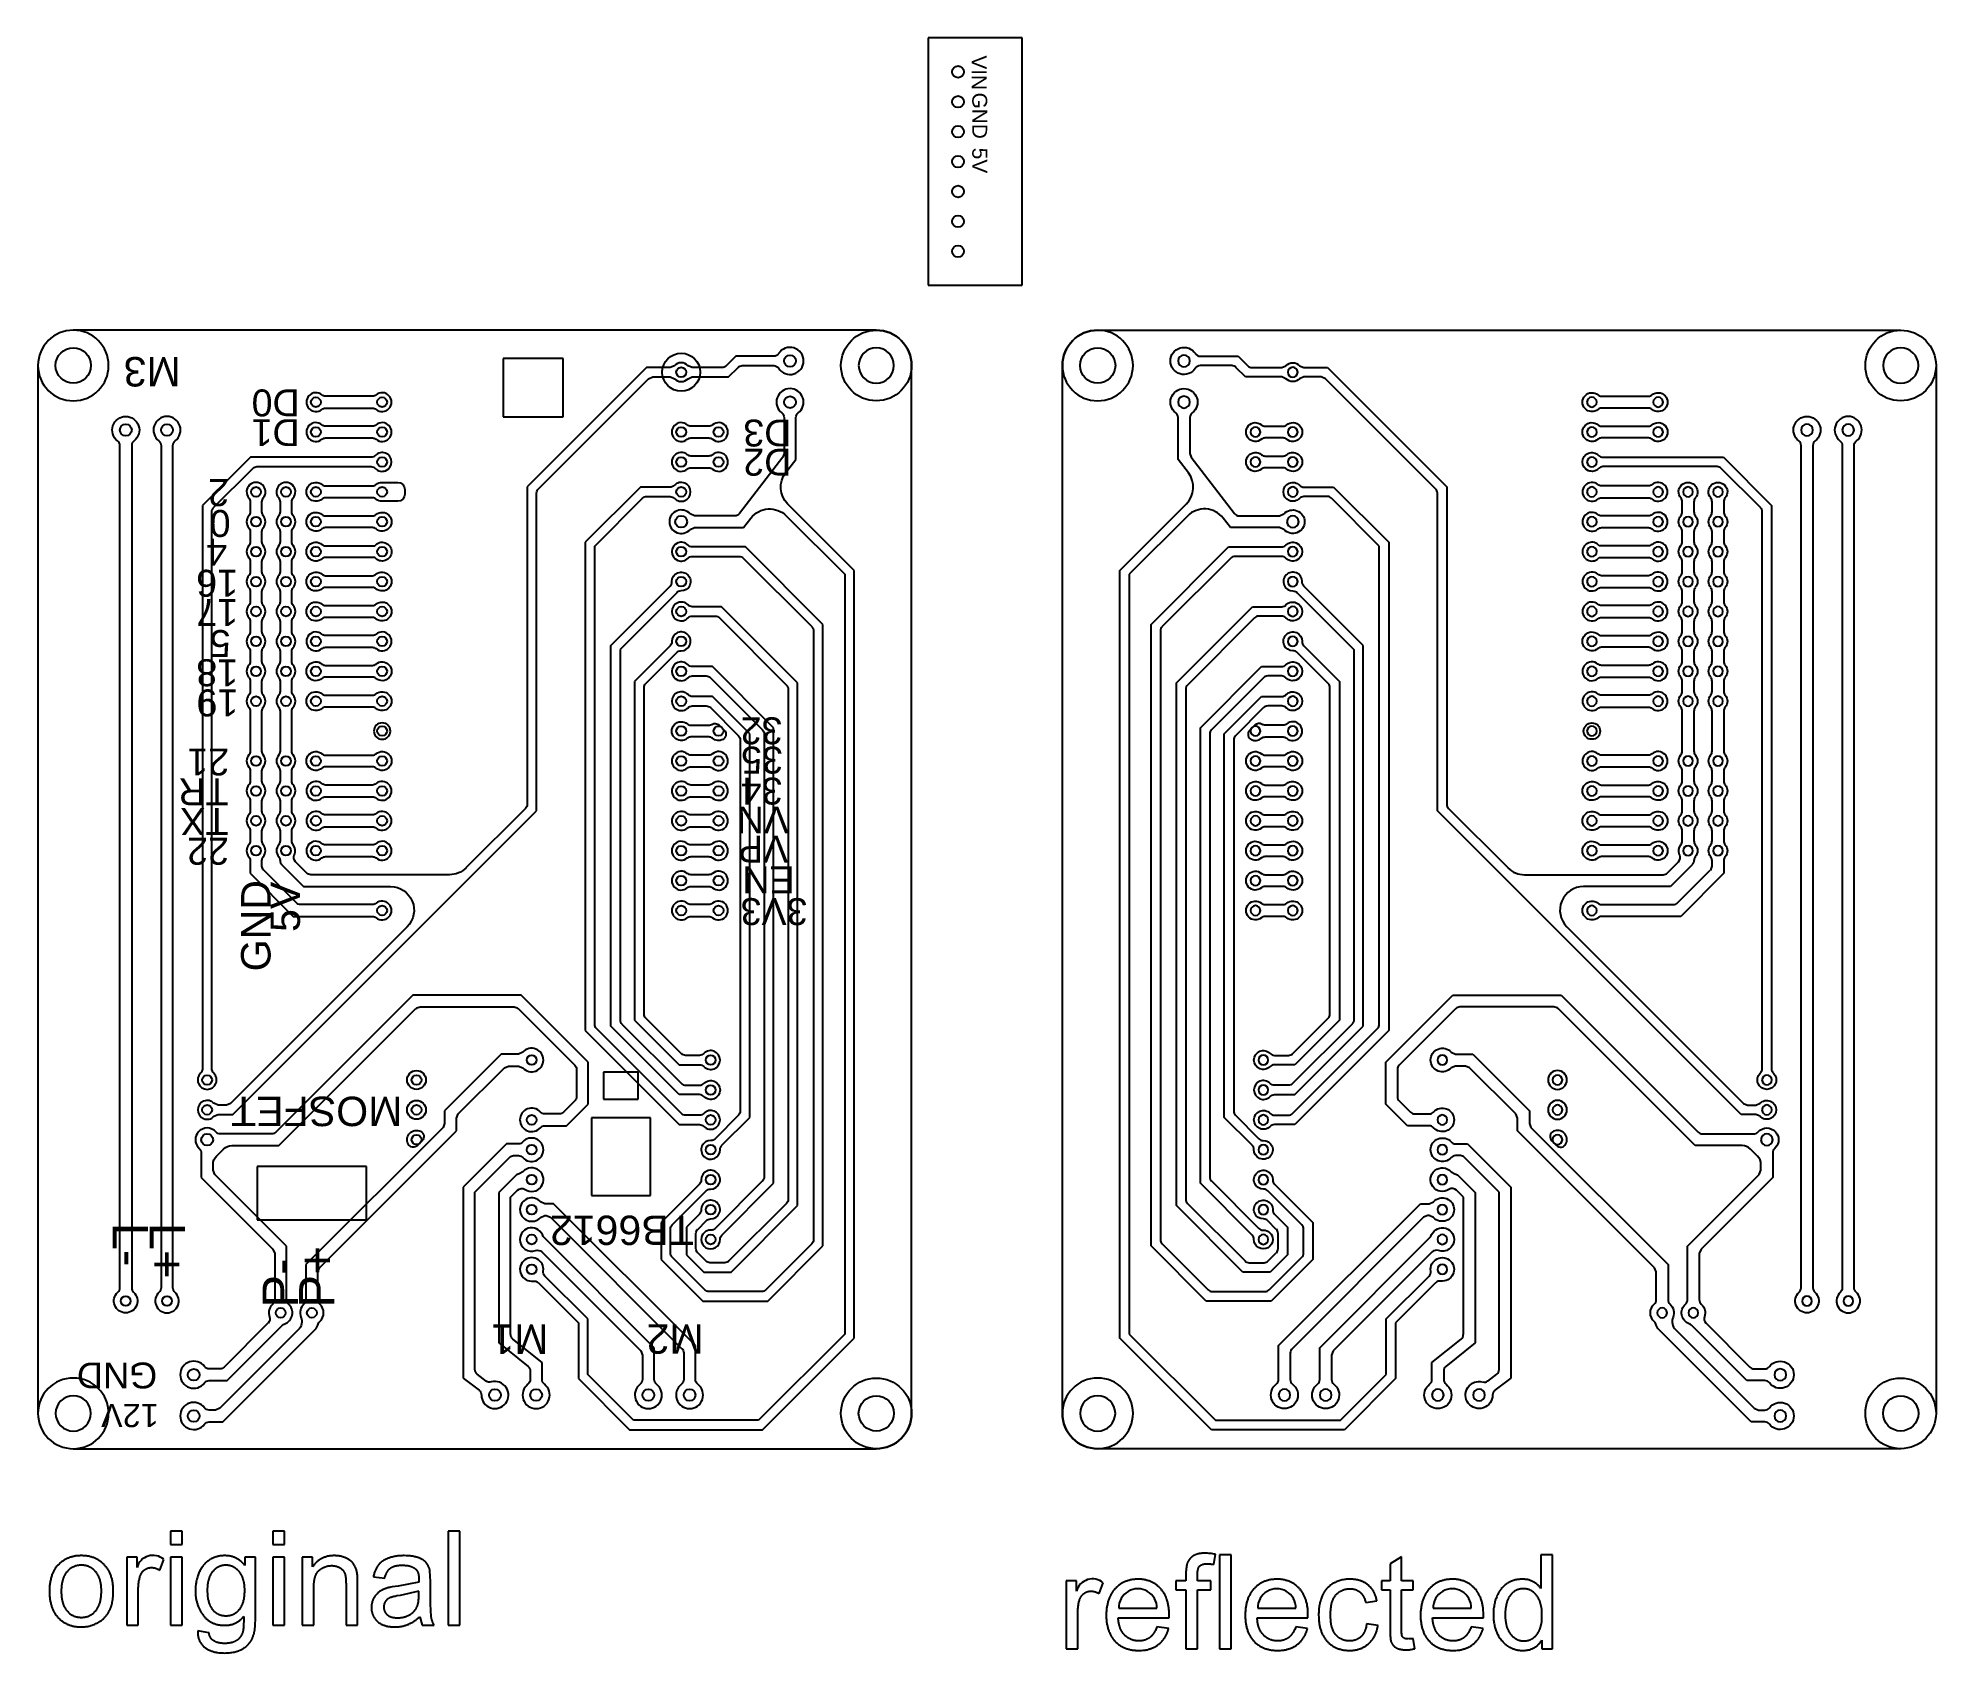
# Model space of a CAD drawing. Extents: x -81 to 81, y -56 to 81.
import ezdxf

# ---------------------------------------------------------------- set-up
doc = ezdxf.new("R2010")
doc.units = 0
for name, color, linetype in [('DEFAULT', 7, 'CONTINUOUS'), ('MOSFET', 7, 'CONTINUOUS'), ('MOSFET$MASK', 7, 'CONTINUOUS'), ('MOSFET$TRACES', 7, 'CONTINUOUS')]:
    doc.layers.add(name, color=color, linetype=linetype)
doc.styles.add('DEFAULT', font='arial.ttf')

msp = doc.modelspace()

# ---------------------------------------------------------------- texts
at = {"layer": 'MOSFET$MASK', "style": 'DEFAULT'}
for s, height, rotation, p in [('VIN', 1.266, 270, (-1.3, 79.52)), ('GND', 1.266, 270, (-1.25, 76.36)), ('5V', 1.271, 270, (-1.25, 71.68)), ('M3', 2.5, 180, (-68.47, 53.9)), ('D0', 2.287, 180, (-58.37, 51.15)), ('D1', 2.287, 180, (-58.37, 48.62)), ('D3', 2.287, 180, (-16.61, 48.59)), ('D2', 2.287, 180, (-16.61, 46.11)), ('2', 2.29, 180, (-64.37, 43.53)), ('0', 2.29, 180, (-64.24, 40.91)), ('4', 2.29, 180, (-64.53, 38.46)), ('16', 2.287, 180, (-63.6, 35.83)), ('17', 2.287, 180, (-63.6, 33.34)), ('5', 2.29, 180, (-64.24, 30.71)), ('18', 2.287, 180, (-63.6, 28.23)), ('19', 2.287, 180, (-63.58, 25.67)), ('32', 2.287, 180, (-17.37, 23.3)), ('21', 2.287, 180, (-64.36, 20.65)), ('35', 2.287, 180, (-17.33, 20.81)), ('TR', 2.287, 180, (-64.42, 18.11)), ('34', 2.287, 180, (-17.36, 18.18)), ('TX', 2.287, 180, (-64.43, 15.6)), ('VN', 2.287, 180, (-16.82, 15.72)), ('22', 2.287, 180, (-64.38, 13.07)), ('VP', 2.287, 180, (-16.88, 13.25)), ('EN', 2.287, 180, (-16.34, 10.65)), ('GND', 2.5, 90, (-60.85, 1.72)), ('5V', 2.5, 90, (-58.35, 5.07)), ('3V3', 2.287, 180, (-15.24, 7.94)), ('MOSFET', 2.5, 180, (-49.65, -8.92)), ('TB6612', 2.5, 180, (-24.89, -19.02)), ('L-', 3, 270, (-74.25, -19.61)), ('L+', 3, 270, (-71.1, -19.62)), ('P+', 3, 90, (-55.42, -26.85)), ('P-', 3, 90, (-58.52, -26.85)), ('M1', 2.5, 180, (-37.24, -28.27)), ('M2', 2.5, 180, (-24.06, -28.25)), ('GND', 2.197, 180, (-70.47, -31.5)), ('12V', 1.968, 180, (-70.35, -35.02))]:
    msp.add_text(s, height=height, rotation=rotation, dxfattribs=at).set_placement(p)

# ---------------------------------------------------------------- linework, layer by layer
at = {"layer": 'DEFAULT'}
for p, q in [((3, 81), (-5, 81)), ((-5, 81), (-5, 60)), ((3, 60), (3, 81)), ((-5, 60), (3, 60))]:
    msp.add_line(p, q, dxfattribs=at)
msp.add_circle((-25.97, 52.61), 1.61, dxfattribs=at)
at = {"layer": 'MOSFET'}
for p, q in [((-9.4, 56.18), (-77.6, 56.18)), ((9.4, 56.18), (77.6, 56.18)), ((-80.6, 53.18), (-80.6, -35.82)), ((-6.4, -35.82), (-6.4, 53.18)), ((6.4, -35.82), (6.4, 53.18)), ((80.6, 53.18), (80.6, -35.82)), ((-77.6, -38.82), (-9.4, -38.82)), ((77.6, -38.82), (9.4, -38.82)), ((-69.33, -45.83), (-69.33, -46.96)), ((-68.35, -45.83), (-69.33, -45.83)), ((-68.35, -46.96), (-68.35, -45.83)), ((-60.64, -45.83), (-60.64, -46.96)), ((-59.65, -45.83), (-60.64, -45.83)), ((-59.65, -46.96), (-59.65, -45.83)), ((-45.76, -45.83), (-45.76, -53.82)), ((-44.78, -45.83), (-45.76, -45.83)), ((-44.78, -53.82), (-44.78, -45.83)), ((-78.44, -48.33), (-78.49, -48.36)), ((-78.39, -48.3), (-78.44, -48.33)), ((-78.34, -48.26), (-78.39, -48.3)), ((-78.29, -48.23), (-78.34, -48.26)), ((-78.24, -48.21), (-78.29, -48.23)), ((-78.18, -48.18), (-78.24, -48.21)), ((-78.13, -48.15), (-78.18, -48.18)), ((-78.07, -48.13), (-78.13, -48.15)), ((-78.02, -48.11), (-78.07, -48.13)), ((-77.96, -48.08), (-78.02, -48.11)), ((-77.91, -48.06), (-77.96, -48.08)), ((-77.85, -48.04), (-77.91, -48.06)), ((-77.79, -48.03), (-77.85, -48.04)), ((-77.73, -48.01), (-77.79, -48.03)), ((-77.67, -47.99), (-77.73, -48.01)), ((-77.61, -47.98), (-77.67, -47.99)), ((-77.55, -47.97), (-77.61, -47.98)), ((-77.49, -47.95), (-77.55, -47.97)), ((-77.43, -47.94), (-77.49, -47.95)), ((-77.37, -47.93), (-77.43, -47.94)), ((-77.3, -47.93), (-77.37, -47.93)), ((-77.24, -47.92), (-77.3, -47.93)), ((-77.18, -47.91), (-77.24, -47.92)), ((-77.11, -47.91), (-77.18, -47.91)), ((-77.05, -47.91), (-77.11, -47.91)), ((-76.98, -47.9), (-77.05, -47.91)), ((-76.91, -47.9), (-76.98, -47.9)), ((-76.84, -47.9), (-76.91, -47.9)), ((-76.77, -47.91), (-76.84, -47.9)), ((-76.69, -47.91), (-76.77, -47.91)), ((-76.62, -47.91), (-76.69, -47.91)), ((-76.55, -47.92), (-76.62, -47.91)), ((-76.48, -47.93), (-76.55, -47.92)), ((-76.41, -47.94), (-76.48, -47.93)), ((-76.34, -47.95), (-76.41, -47.94)), ((-76.28, -47.96), (-76.34, -47.95)), ((-76.21, -47.98), (-76.28, -47.96)), ((-76.14, -47.99), (-76.21, -47.98)), ((-76.08, -48.01), (-76.14, -47.99)), ((-76.02, -48.03), (-76.08, -48.01)), ((-75.95, -48.05), (-76.02, -48.03)), ((-75.89, -48.07), (-75.95, -48.05)), ((-75.83, -48.1), (-75.89, -48.07)), ((-75.77, -48.12), (-75.83, -48.1)), ((-75.71, -48.15), (-75.77, -48.12)), ((-75.65, -48.18), (-75.71, -48.15)), ((-75.59, -48.21), (-75.65, -48.18)), ((-75.53, -48.24), (-75.59, -48.21)), ((-75.48, -48.27), (-75.53, -48.24)), ((-75.42, -48.31), (-75.48, -48.27)), ((-75.37, -48.34), (-75.42, -48.31)), ((-75.31, -48.38), (-75.37, -48.34)), ((-73.06, -48.03), (-73.06, -53.82)), ((-72.18, -48.03), (-73.06, -48.03)), ((-72.18, -48.91), (-72.18, -48.03)), ((-70.25, -49.13), (-69.92, -48.22)), ((-69.33, -46.96), (-68.35, -46.96)), ((-69.33, -48.03), (-69.33, -53.82)), ((-68.35, -48.03), (-69.33, -48.03)), ((-68.35, -53.82), (-68.35, -48.03)), ((-66.16, -48.36), (-66.2, -48.38)), ((-66.13, -48.33), (-66.16, -48.36)), ((-66.09, -48.31), (-66.13, -48.33)), ((-66.06, -48.28), (-66.09, -48.31)), ((-66.02, -48.26), (-66.06, -48.28)), ((-65.99, -48.24), (-66.02, -48.26)), ((-65.95, -48.22), (-65.99, -48.24)), ((-65.91, -48.19), (-65.95, -48.22)), ((-65.88, -48.17), (-65.91, -48.19)), ((-65.84, -48.15), (-65.88, -48.17)), ((-65.8, -48.14), (-65.84, -48.15)), ((-65.76, -48.12), (-65.8, -48.14)), ((-65.72, -48.1), (-65.76, -48.12)), ((-65.68, -48.08), (-65.72, -48.1)), ((-65.64, -48.07), (-65.68, -48.08)), ((-65.6, -48.05), (-65.64, -48.07)), ((-65.56, -48.04), (-65.6, -48.05)), ((-65.52, -48.02), (-65.56, -48.04)), ((-65.48, -48.01), (-65.52, -48.02)), ((-65.44, -48), (-65.48, -48.01)), ((-65.4, -47.99), (-65.44, -48)), ((-65.35, -47.98), (-65.4, -47.99)), ((-65.31, -47.97), (-65.35, -47.98)), ((-65.27, -47.96), (-65.31, -47.97)), ((-65.22, -47.95), (-65.27, -47.96)), ((-65.18, -47.94), (-65.22, -47.95)), ((-65.14, -47.93), (-65.18, -47.94)), ((-65.09, -47.93), (-65.14, -47.93)), ((-65, -47.92), (-65.09, -47.93)), ((-64.91, -47.91), (-65, -47.92)), ((-64.82, -47.9), (-64.91, -47.91)), ((-64.72, -47.9), (-64.82, -47.9)), ((-64.66, -47.9), (-64.72, -47.9)), ((-64.59, -47.91), (-64.66, -47.9)), ((-64.53, -47.91), (-64.59, -47.91)), ((-64.47, -47.92), (-64.53, -47.91)), ((-64.41, -47.92), (-64.47, -47.92)), ((-64.35, -47.93), (-64.41, -47.92)), ((-64.29, -47.94), (-64.35, -47.93)), ((-64.23, -47.95), (-64.29, -47.94)), ((-64.17, -47.97), (-64.23, -47.95)), ((-64.11, -47.98), (-64.17, -47.97)), ((-64.06, -48), (-64.11, -47.98)), ((-64, -48.02), (-64.06, -48)), ((-63.95, -48.04), (-64, -48.02)), ((-63.89, -48.06), (-63.95, -48.04)), ((-63.84, -48.08), (-63.89, -48.06)), ((-63.78, -48.11), (-63.84, -48.08)), ((-63.73, -48.14), (-63.78, -48.11)), ((-63.68, -48.16), (-63.73, -48.14)), ((-63.63, -48.19), (-63.68, -48.16)), ((-63.58, -48.23), (-63.63, -48.19)), ((-63.53, -48.26), (-63.58, -48.23)), ((-63.48, -48.29), (-63.53, -48.26)), ((-63.43, -48.33), (-63.48, -48.29)), ((-63.38, -48.37), (-63.43, -48.33)), ((-63.03, -48.03), (-63.03, -48.73)), ((-62.12, -48.03), (-63.03, -48.03)), ((-62.12, -53.04), (-62.12, -48.03)), ((-60.64, -46.96), (-59.65, -46.96)), ((-60.64, -48.03), (-60.64, -53.82)), ((-59.65, -48.03), (-60.64, -48.03)), ((-59.65, -53.82), (-59.65, -48.03)), ((-58.16, -48.03), (-58.16, -53.82)), ((-57.28, -48.03), (-58.16, -48.03)), ((-57.28, -48.86), (-57.28, -48.03)), ((-56.82, -48.35), (-56.87, -48.4)), ((-56.77, -48.31), (-56.82, -48.35)), ((-56.72, -48.28), (-56.77, -48.31)), ((-56.66, -48.24), (-56.72, -48.28)), ((-56.61, -48.2), (-56.66, -48.24)), ((-56.55, -48.17), (-56.61, -48.2)), ((-56.5, -48.14), (-56.55, -48.17)), ((-56.44, -48.11), (-56.5, -48.14)), ((-56.38, -48.09), (-56.44, -48.11)), ((-56.32, -48.06), (-56.38, -48.09)), ((-56.26, -48.04), (-56.32, -48.06)), ((-56.19, -48.02), (-56.26, -48.04)), ((-56.13, -48), (-56.19, -48.02)), ((-56.07, -47.98), (-56.13, -48)), ((-56, -47.96), (-56.07, -47.98)), ((-55.93, -47.95), (-56, -47.96)), ((-55.86, -47.94), (-55.93, -47.95)), ((-55.8, -47.93), (-55.86, -47.94)), ((-55.73, -47.92), (-55.8, -47.93)), ((-55.65, -47.91), (-55.73, -47.92)), ((-55.58, -47.91), (-55.65, -47.91)), ((-55.51, -47.9), (-55.58, -47.91)), ((-55.43, -47.9), (-55.51, -47.9)), ((-55.37, -47.9), (-55.43, -47.9)), ((-55.3, -47.91), (-55.37, -47.9)), ((-55.24, -47.91), (-55.3, -47.91)), ((-55.18, -47.91), (-55.24, -47.91)), ((-55.11, -47.92), (-55.18, -47.91)), ((-55.05, -47.93), (-55.11, -47.92)), ((-54.99, -47.94), (-55.05, -47.93)), ((-54.93, -47.95), (-54.99, -47.94)), ((-54.87, -47.96), (-54.93, -47.95)), ((-54.81, -47.98), (-54.87, -47.96)), ((-54.75, -47.99), (-54.81, -47.98)), ((-54.7, -48.01), (-54.75, -47.99)), ((-54.64, -48.03), (-54.7, -48.01)), ((-54.58, -48.05), (-54.64, -48.03)), ((-54.53, -48.07), (-54.58, -48.05)), ((-54.47, -48.09), (-54.53, -48.07)), ((-54.42, -48.11), (-54.47, -48.09)), ((-54.36, -48.14), (-54.42, -48.11)), ((-54.31, -48.17), (-54.36, -48.14)), ((-54.26, -48.19), (-54.31, -48.17)), ((-54.22, -48.22), (-54.26, -48.19)), ((-54.17, -48.25), (-54.22, -48.22)), ((-54.13, -48.28), (-54.17, -48.25)), ((-54.09, -48.31), (-54.13, -48.28)), ((-54.07, -48.32), (-54.09, -48.31)), ((-54.05, -48.34), (-54.07, -48.32)), ((-54.03, -48.36), (-54.05, -48.34)), ((-54.01, -48.37), (-54.03, -48.36)), ((-51.31, -48.36), (-51.34, -48.37)), ((-51.26, -48.32), (-51.31, -48.36)), ((-51.2, -48.28), (-51.26, -48.32)), ((-51.14, -48.25), (-51.2, -48.28)), ((-51.08, -48.22), (-51.14, -48.25)), ((-51.02, -48.19), (-51.08, -48.22)), ((-50.95, -48.16), (-51.02, -48.19)), ((-50.88, -48.13), (-50.95, -48.16)), ((-50.81, -48.11), (-50.88, -48.13)), ((-50.74, -48.08), (-50.81, -48.11)), ((-50.67, -48.06), (-50.74, -48.08)), ((-50.59, -48.04), (-50.67, -48.06)), ((-50.52, -48.02), (-50.59, -48.04)), ((-50.44, -48), (-50.52, -48.02)), ((-50.36, -47.98), (-50.44, -48)), ((-50.28, -47.97), (-50.36, -47.98)), ((-50.2, -47.95), (-50.28, -47.97)), ((-50.12, -47.94), (-50.2, -47.95)), ((-50.03, -47.93), (-50.12, -47.94)), ((-49.95, -47.92), (-50.03, -47.93)), ((-49.86, -47.92), (-49.95, -47.92)), ((-49.77, -47.91), (-49.86, -47.92)), ((-49.68, -47.91), (-49.77, -47.91)), ((-49.59, -47.9), (-49.68, -47.91)), ((-49.5, -47.9), (-49.59, -47.9)), ((-49.32, -47.91), (-49.5, -47.9)), ((-49.15, -47.91), (-49.32, -47.91)), ((-49.06, -47.92), (-49.15, -47.91)), ((-48.98, -47.93), (-49.06, -47.92)), ((-48.9, -47.94), (-48.98, -47.93)), ((-48.83, -47.95), (-48.9, -47.94)), ((-48.75, -47.96), (-48.83, -47.95)), ((-48.68, -47.97), (-48.75, -47.96)), ((-48.61, -47.99), (-48.68, -47.97)), ((-48.54, -48), (-48.61, -47.99)), ((-48.48, -48.02), (-48.54, -48)), ((-48.41, -48.04), (-48.48, -48.02)), ((-48.35, -48.06), (-48.41, -48.04)), ((-48.29, -48.08), (-48.35, -48.06)), ((-48.24, -48.1), (-48.29, -48.08)), ((-48.18, -48.12), (-48.24, -48.1)), ((-48.13, -48.15), (-48.18, -48.12)), ((-48.08, -48.17), (-48.13, -48.15)), ((-48.03, -48.19), (-48.08, -48.17)), ((-47.98, -48.22), (-48.03, -48.19)), ((-47.94, -48.25), (-47.98, -48.22)), ((-47.89, -48.27), (-47.94, -48.25)), ((-47.85, -48.3), (-47.89, -48.27)), ((-47.81, -48.33), (-47.85, -48.3)), ((-47.79, -48.34), (-47.81, -48.33)), ((-47.77, -48.36), (-47.79, -48.34)), ((-47.75, -48.37), (-47.77, -48.36)), ((17.1, -48.35), (17.09, -48.37)), ((17.11, -48.33), (17.1, -48.35)), ((17.13, -48.3), (17.11, -48.33)), ((17.14, -48.28), (17.13, -48.3)), ((17.16, -48.26), (17.14, -48.28)), ((17.17, -48.24), (17.16, -48.26)), ((17.19, -48.22), (17.17, -48.24)), ((17.2, -48.2), (17.19, -48.22)), ((17.22, -48.19), (17.2, -48.2)), ((17.23, -48.17), (17.22, -48.19)), ((17.25, -48.15), (17.23, -48.17)), ((17.27, -48.13), (17.25, -48.15)), ((17.28, -48.11), (17.27, -48.13)), ((17.3, -48.09), (17.28, -48.11)), ((17.32, -48.08), (17.3, -48.09)), ((17.34, -48.06), (17.32, -48.08)), ((17.36, -48.04), (17.34, -48.06)), ((17.38, -48.03), (17.36, -48.04)), ((17.4, -48.01), (17.38, -48.03)), ((17.42, -47.99), (17.4, -48.01)), ((17.44, -47.98), (17.42, -47.99)), ((17.46, -47.96), (17.44, -47.98)), ((17.48, -47.95), (17.46, -47.96)), ((17.5, -47.93), (17.48, -47.95)), ((17.53, -47.92), (17.5, -47.93)), ((17.55, -47.9), (17.53, -47.92)), ((17.57, -47.89), (17.55, -47.9)), ((17.6, -47.88), (17.57, -47.89)), ((17.62, -47.86), (17.6, -47.88)), ((17.65, -47.85), (17.62, -47.86)), ((17.67, -47.84), (17.65, -47.85)), ((17.7, -47.83), (17.67, -47.84)), ((17.73, -47.82), (17.7, -47.83)), ((17.75, -47.81), (17.73, -47.82)), ((17.78, -47.8), (17.75, -47.81)), ((17.81, -47.79), (17.78, -47.8)), ((17.84, -47.78), (17.81, -47.79)), ((17.87, -47.77), (17.84, -47.78)), ((17.9, -47.76), (17.87, -47.77)), ((17.93, -47.75), (17.9, -47.76)), ((17.96, -47.75), (17.93, -47.75)), ((18, -47.74), (17.96, -47.75)), ((18.06, -47.73), (18, -47.74)), ((18.13, -47.72), (18.06, -47.73)), ((18.2, -47.71), (18.13, -47.72)), ((18.27, -47.7), (18.2, -47.71)), ((18.35, -47.7), (18.27, -47.7)), ((18.43, -47.69), (18.35, -47.7)), ((18.5, -47.69), (18.43, -47.69)), ((18.61, -47.7), (18.5, -47.69)), ((18.72, -47.7), (18.61, -47.7)), ((18.83, -47.71), (18.72, -47.7)), ((18.94, -47.72), (18.83, -47.71)), ((19.06, -47.73), (18.94, -47.72)), ((19.18, -47.75), (19.06, -47.73)), ((19.3, -47.77), (19.18, -47.75)), ((19.27, -48.65), (19.42, -47.79)), ((19.42, -47.79), (19.3, -47.77)), ((19.75, -47.83), (19.75, -55.82)), ((20.73, -47.83), (19.75, -47.83)), ((20.73, -55.82), (20.73, -47.83)), ((35.2, -48.01), (34.23, -48.6)), ((35.2, -50.03), (35.2, -48.01)), ((47.05, -47.83), (47.05, -50.7)), ((48.03, -47.83), (47.05, -47.83)), ((48.03, -55.82), (48.03, -47.83)), ((-79.52, -49.92), (-79.54, -50.01)), ((-79.5, -49.84), (-79.52, -49.92)), ((-79.48, -49.76), (-79.5, -49.84)), ((-79.46, -49.68), (-79.48, -49.76)), ((-79.43, -49.6), (-79.46, -49.68)), ((-79.41, -49.53), (-79.43, -49.6)), ((-79.38, -49.46), (-79.41, -49.53)), ((-79.35, -49.38), (-79.38, -49.46)), ((-79.31, -49.31), (-79.35, -49.38)), ((-79.28, -49.24), (-79.31, -49.31)), ((-79.24, -49.18), (-79.28, -49.24)), ((-79.21, -49.11), (-79.24, -49.18)), ((-79.17, -49.05), (-79.21, -49.11)), ((-79.13, -48.99), (-79.17, -49.05)), ((-79.08, -48.92), (-79.13, -48.99)), ((-79.04, -48.87), (-79.08, -48.92)), ((-78.99, -48.81), (-79.04, -48.87)), ((-78.94, -48.75), (-78.99, -48.81)), ((-78.89, -48.7), (-78.94, -48.75)), ((-78.84, -48.65), (-78.89, -48.7)), ((-78.79, -48.6), (-78.84, -48.65)), ((-78.73, -48.55), (-78.79, -48.6)), ((-78.69, -48.51), (-78.73, -48.55)), ((-78.64, -48.47), (-78.69, -48.51)), ((-78.59, -48.43), (-78.64, -48.47)), ((-78.54, -48.4), (-78.59, -48.43)), ((-78.49, -48.36), (-78.54, -48.4)), ((-78.5, -49.96), (-78.51, -50.01)), ((-78.48, -49.91), (-78.5, -49.96)), ((-78.47, -49.86), (-78.48, -49.91)), ((-78.45, -49.81), (-78.47, -49.86)), ((-78.43, -49.76), (-78.45, -49.81)), ((-78.41, -49.71), (-78.43, -49.76)), ((-78.39, -49.66), (-78.41, -49.71)), ((-78.37, -49.62), (-78.39, -49.66)), ((-78.35, -49.58), (-78.37, -49.62)), ((-78.32, -49.53), (-78.35, -49.58)), ((-78.3, -49.49), (-78.32, -49.53)), ((-78.27, -49.45), (-78.3, -49.49)), ((-78.25, -49.41), (-78.27, -49.45)), ((-78.22, -49.37), (-78.25, -49.41)), ((-78.19, -49.34), (-78.22, -49.37)), ((-78.16, -49.3), (-78.19, -49.34)), ((-78.13, -49.27), (-78.16, -49.3)), ((-78.1, -49.23), (-78.13, -49.27)), ((-78.07, -49.2), (-78.1, -49.23)), ((-78.04, -49.17), (-78.07, -49.2)), ((-78.01, -49.14), (-78.04, -49.17)), ((-77.98, -49.11), (-78.01, -49.14)), ((-77.94, -49.08), (-77.98, -49.11)), ((-77.91, -49.05), (-77.94, -49.08)), ((-77.88, -49.02), (-77.91, -49.05)), ((-77.84, -49), (-77.88, -49.02)), ((-77.81, -48.98), (-77.84, -49)), ((-77.77, -48.95), (-77.81, -48.98)), ((-77.74, -48.93), (-77.77, -48.95)), ((-77.7, -48.91), (-77.74, -48.93)), ((-77.66, -48.89), (-77.7, -48.91)), ((-77.62, -48.87), (-77.66, -48.89)), ((-77.59, -48.85), (-77.62, -48.87)), ((-77.55, -48.84), (-77.59, -48.85)), ((-77.51, -48.82), (-77.55, -48.84)), ((-77.47, -48.81), (-77.51, -48.82)), ((-77.43, -48.79), (-77.47, -48.81)), ((-77.39, -48.78), (-77.43, -48.79)), ((-77.35, -48.77), (-77.39, -48.78)), ((-77.31, -48.76), (-77.35, -48.77)), ((-77.27, -48.75), (-77.31, -48.76)), ((-77.22, -48.74), (-77.27, -48.75)), ((-77.18, -48.73), (-77.22, -48.74)), ((-77.14, -48.73), (-77.18, -48.73)), ((-77.09, -48.72), (-77.14, -48.73)), ((-77.05, -48.72), (-77.09, -48.72)), ((-77, -48.72), (-77.05, -48.72)), ((-76.96, -48.72), (-77, -48.72)), ((-76.91, -48.72), (-76.96, -48.72)), ((-76.87, -48.72), (-76.91, -48.72)), ((-76.82, -48.72), (-76.87, -48.72)), ((-76.78, -48.72), (-76.82, -48.72)), ((-76.74, -48.72), (-76.78, -48.72)), ((-76.69, -48.73), (-76.74, -48.72)), ((-76.65, -48.73), (-76.69, -48.73)), ((-76.61, -48.74), (-76.65, -48.73)), ((-76.57, -48.75), (-76.61, -48.74)), ((-76.52, -48.76), (-76.57, -48.75)), ((-76.48, -48.77), (-76.52, -48.76)), ((-76.44, -48.78), (-76.48, -48.77)), ((-76.4, -48.79), (-76.44, -48.78)), ((-76.36, -48.81), (-76.4, -48.79)), ((-76.32, -48.82), (-76.36, -48.81)), ((-76.29, -48.84), (-76.32, -48.82)), ((-76.25, -48.85), (-76.29, -48.84)), ((-76.21, -48.87), (-76.25, -48.85)), ((-76.17, -48.89), (-76.21, -48.87)), ((-76.14, -48.91), (-76.17, -48.89)), ((-76.1, -48.93), (-76.14, -48.91)), ((-76.06, -48.95), (-76.1, -48.93)), ((-76.03, -48.98), (-76.06, -48.95)), ((-75.99, -49), (-76.03, -48.98)), ((-75.96, -49.03), (-75.99, -49)), ((-75.92, -49.05), (-75.96, -49.03)), ((-75.89, -49.08), (-75.92, -49.05)), ((-75.86, -49.11), (-75.89, -49.08)), ((-75.83, -49.14), (-75.86, -49.11)), ((-75.79, -49.17), (-75.83, -49.14)), ((-75.76, -49.2), (-75.79, -49.17)), ((-75.73, -49.23), (-75.76, -49.2)), ((-75.7, -49.27), (-75.73, -49.23)), ((-75.67, -49.3), (-75.7, -49.27)), ((-75.64, -49.34), (-75.67, -49.3)), ((-75.61, -49.38), (-75.64, -49.34)), ((-75.59, -49.42), (-75.61, -49.38)), ((-75.56, -49.45), (-75.59, -49.42)), ((-75.53, -49.49), (-75.56, -49.45)), ((-75.51, -49.54), (-75.53, -49.49)), ((-75.49, -49.58), (-75.51, -49.54)), ((-75.46, -49.62), (-75.49, -49.58)), ((-75.44, -49.67), (-75.46, -49.62)), ((-75.42, -49.71), (-75.44, -49.67)), ((-75.4, -49.76), (-75.42, -49.71)), ((-75.38, -49.8), (-75.4, -49.76)), ((-75.37, -49.85), (-75.38, -49.8)), ((-75.35, -49.9), (-75.37, -49.85)), ((-75.33, -49.95), (-75.35, -49.9)), ((-75.32, -50), (-75.33, -49.95)), ((-75.26, -48.42), (-75.31, -48.38)), ((-75.21, -48.46), (-75.26, -48.42)), ((-75.16, -48.5), (-75.21, -48.46)), ((-75.11, -48.55), (-75.16, -48.5)), ((-75.06, -48.59), (-75.11, -48.55)), ((-75.01, -48.64), (-75.06, -48.59)), ((-74.96, -48.69), (-75.01, -48.64)), ((-74.91, -48.73), (-74.96, -48.69)), ((-74.87, -48.79), (-74.91, -48.73)), ((-74.83, -48.84), (-74.87, -48.79)), ((-74.78, -48.89), (-74.83, -48.84)), ((-74.74, -48.94), (-74.78, -48.89)), ((-74.7, -49), (-74.74, -48.94)), ((-74.67, -49.06), (-74.7, -49)), ((-74.63, -49.11), (-74.67, -49.06)), ((-74.59, -49.17), (-74.63, -49.11)), ((-74.56, -49.23), (-74.59, -49.17)), ((-74.53, -49.29), (-74.56, -49.23)), ((-74.5, -49.36), (-74.53, -49.29)), ((-74.47, -49.42), (-74.5, -49.36)), ((-74.44, -49.48), (-74.47, -49.42)), ((-74.42, -49.55), (-74.44, -49.48)), ((-74.39, -49.62), (-74.42, -49.55)), ((-74.37, -49.69), (-74.39, -49.62)), ((-74.35, -49.75), (-74.37, -49.69)), ((-74.33, -49.82), (-74.35, -49.75)), ((-74.31, -49.9), (-74.33, -49.82)), ((-74.29, -49.97), (-74.31, -49.9)), ((-74.28, -50.04), (-74.29, -49.97)), ((-72, -49.98), (-71.99, -49.92)), ((-71.99, -49.92), (-71.97, -49.85)), ((-71.97, -49.85), (-71.96, -49.78)), ((-71.96, -49.78), (-71.94, -49.71)), ((-71.94, -49.71), (-71.92, -49.65)), ((-71.92, -49.65), (-71.9, -49.61)), ((-71.9, -49.61), (-71.89, -49.56)), ((-71.89, -49.56), (-71.87, -49.52)), ((-71.87, -49.52), (-71.86, -49.5)), ((-71.86, -49.5), (-71.85, -49.49)), ((-71.85, -49.47), (-71.84, -49.45)), ((-71.85, -49.49), (-71.85, -49.47)), ((-71.84, -49.45), (-71.83, -49.43)), ((-71.83, -49.43), (-71.82, -49.41)), ((-71.82, -49.41), (-71.81, -49.39)), ((-71.81, -49.39), (-71.79, -49.38)), ((-71.79, -49.38), (-71.78, -49.36)), ((-71.78, -49.36), (-71.77, -49.34)), ((-71.77, -49.34), (-71.76, -49.32)), ((-71.76, -49.32), (-71.75, -49.31)), ((-71.75, -49.31), (-71.74, -49.29)), ((-71.74, -49.29), (-71.72, -49.28)), ((-71.72, -49.28), (-71.71, -49.26)), ((-71.71, -49.26), (-71.7, -49.25)), ((-71.7, -49.25), (-71.69, -49.23)), ((-71.69, -49.23), (-71.67, -49.22)), ((-71.67, -49.22), (-71.66, -49.2)), ((-71.66, -49.2), (-71.64, -49.19)), ((-71.64, -49.19), (-71.63, -49.17)), ((-71.63, -49.17), (-71.61, -49.16)), ((-71.61, -49.16), (-71.6, -49.15)), ((-71.6, -49.15), (-71.58, -49.14)), ((-71.58, -49.14), (-71.57, -49.12)), ((-71.57, -49.12), (-71.55, -49.11)), ((-71.55, -49.11), (-71.54, -49.1)), ((-71.54, -49.1), (-71.52, -49.09)), ((-71.52, -49.09), (-71.5, -49.08)), ((-71.5, -49.08), (-71.49, -49.07)), ((-71.49, -49.07), (-71.47, -49.05)), ((-71.47, -49.05), (-71.45, -49.04)), ((-71.45, -49.04), (-71.44, -49.03)), ((-71.44, -49.03), (-71.42, -49.03)), ((-71.42, -49.03), (-71.4, -49.02)), ((-71.4, -49.02), (-71.39, -49.01)), ((-71.39, -49.01), (-71.37, -49)), ((-71.37, -49), (-71.35, -48.99)), ((-71.35, -48.99), (-71.33, -48.99)), ((-71.33, -48.99), (-71.32, -48.98)), ((-71.32, -48.98), (-71.3, -48.97)), ((-71.3, -48.97), (-71.28, -48.97)), ((-71.28, -48.97), (-71.26, -48.96)), ((-71.26, -48.96), (-71.24, -48.95)), ((-71.24, -48.95), (-71.23, -48.95)), ((-71.23, -48.95), (-71.21, -48.94)), ((-71.21, -48.94), (-71.19, -48.94)), ((-71.19, -48.94), (-71.17, -48.94)), ((-71.17, -48.94), (-71.15, -48.93)), ((-71.15, -48.93), (-71.13, -48.93)), ((-71.13, -48.93), (-71.11, -48.93)), ((-71.11, -48.93), (-71.09, -48.92)), ((-71.09, -48.92), (-71.07, -48.92)), ((-71.07, -48.92), (-71.05, -48.92)), ((-71.05, -48.92), (-71.03, -48.92)), ((-71.03, -48.92), (-71.01, -48.92)), ((-71.01, -48.92), (-70.99, -48.92)), ((-70.99, -48.92), (-70.97, -48.92)), ((-70.97, -48.92), (-70.95, -48.92)), ((-70.95, -48.92), (-70.93, -48.92)), ((-70.93, -48.92), (-70.91, -48.92)), ((-70.91, -48.92), (-70.88, -48.92)), ((-70.88, -48.92), (-70.86, -48.92)), ((-70.86, -48.92), (-70.84, -48.92)), ((-70.84, -48.92), (-70.82, -48.93)), ((-70.82, -48.93), (-70.79, -48.93)), ((-70.79, -48.93), (-70.77, -48.93)), ((-70.77, -48.93), (-70.75, -48.94)), ((-70.75, -48.94), (-70.73, -48.94)), ((-70.73, -48.94), (-70.7, -48.95)), ((-70.7, -48.95), (-70.68, -48.95)), ((-70.68, -48.95), (-70.66, -48.96)), ((-70.66, -48.96), (-70.61, -48.97)), ((-70.61, -48.97), (-70.57, -48.98)), ((-70.57, -48.98), (-70.52, -49)), ((-70.52, -49), (-70.48, -49.02)), ((-70.48, -49.02), (-70.43, -49.04)), ((-70.43, -49.04), (-70.39, -49.06)), ((-70.39, -49.06), (-70.34, -49.08)), ((-70.34, -49.08), (-70.3, -49.1)), ((-70.3, -49.1), (-70.25, -49.13)), ((-67.11, -49.91), (-67.13, -50)), ((-67.09, -49.82), (-67.11, -49.91)), ((-67.06, -49.73), (-67.09, -49.82)), ((-67.03, -49.63), (-67.06, -49.73)), ((-67, -49.54), (-67.03, -49.63)), ((-66.96, -49.45), (-67, -49.54)), ((-66.93, -49.37), (-66.96, -49.45)), ((-66.89, -49.28), (-66.93, -49.37)), ((-66.85, -49.2), (-66.89, -49.28)), ((-66.81, -49.12), (-66.85, -49.2)), ((-66.76, -49.04), (-66.81, -49.12)), ((-66.71, -48.96), (-66.76, -49.04)), ((-66.69, -48.92), (-66.71, -48.96)), ((-66.67, -48.89), (-66.69, -48.92)), ((-66.64, -48.85), (-66.67, -48.89)), ((-66.61, -48.81), (-66.64, -48.85)), ((-66.59, -48.78), (-66.61, -48.81)), ((-66.56, -48.75), (-66.59, -48.78)), ((-66.53, -48.71), (-66.56, -48.75)), ((-66.51, -48.68), (-66.53, -48.71)), ((-66.48, -48.65), (-66.51, -48.68)), ((-66.45, -48.62), (-66.48, -48.65)), ((-66.42, -48.58), (-66.45, -48.62)), ((-66.39, -48.55), (-66.42, -48.58)), ((-66.36, -48.52), (-66.39, -48.55)), ((-66.33, -48.5), (-66.36, -48.52)), ((-66.3, -48.47), (-66.33, -48.5)), ((-66.26, -48.44), (-66.3, -48.47)), ((-66.23, -48.41), (-66.26, -48.44)), ((-66.2, -48.38), (-66.23, -48.41)), ((-66.12, -49.96), (-66.13, -50.01)), ((-66.1, -49.91), (-66.12, -49.96)), ((-66.09, -49.86), (-66.1, -49.91)), ((-66.07, -49.81), (-66.09, -49.86)), ((-66.06, -49.76), (-66.07, -49.81)), ((-66.04, -49.72), (-66.06, -49.76)), ((-66.02, -49.67), (-66.04, -49.72)), ((-66, -49.63), (-66.02, -49.67)), ((-65.98, -49.59), (-66, -49.63)), ((-65.96, -49.54), (-65.98, -49.59)), ((-65.94, -49.5), (-65.96, -49.54)), ((-65.92, -49.46), (-65.94, -49.5)), ((-65.89, -49.43), (-65.92, -49.46)), ((-65.87, -49.39), (-65.89, -49.43)), ((-65.84, -49.35), (-65.87, -49.39)), ((-65.82, -49.32), (-65.84, -49.35)), ((-65.79, -49.28), (-65.82, -49.32)), ((-65.76, -49.25), (-65.79, -49.28)), ((-65.73, -49.21), (-65.76, -49.25)), ((-65.7, -49.18), (-65.73, -49.21)), ((-65.67, -49.15), (-65.7, -49.18)), ((-65.64, -49.12), (-65.67, -49.15)), ((-65.61, -49.09), (-65.64, -49.12)), ((-65.58, -49.07), (-65.61, -49.09)), ((-65.55, -49.04), (-65.58, -49.07)), ((-65.52, -49.01), (-65.55, -49.04)), ((-65.49, -48.99), (-65.52, -49.01)), ((-65.46, -48.97), (-65.49, -48.99)), ((-65.42, -48.94), (-65.46, -48.97)), ((-65.39, -48.92), (-65.42, -48.94)), ((-65.36, -48.9), (-65.39, -48.92)), ((-65.32, -48.88), (-65.36, -48.9)), ((-65.29, -48.87), (-65.32, -48.88)), ((-65.25, -48.85), (-65.29, -48.87)), ((-65.22, -48.83), (-65.25, -48.85)), ((-65.18, -48.82), (-65.22, -48.83)), ((-65.15, -48.8), (-65.18, -48.82)), ((-65.11, -48.79), (-65.15, -48.8)), ((-65.08, -48.78), (-65.11, -48.79)), ((-65.04, -48.77), (-65.08, -48.78)), ((-65, -48.76), (-65.04, -48.77)), ((-64.96, -48.75), (-65, -48.76)), ((-64.93, -48.74), (-64.96, -48.75)), ((-64.89, -48.73), (-64.93, -48.74)), ((-64.85, -48.73), (-64.89, -48.73)), ((-64.81, -48.72), (-64.85, -48.73)), ((-64.77, -48.72), (-64.81, -48.72)), ((-64.73, -48.72), (-64.77, -48.72)), ((-64.69, -48.72), (-64.73, -48.72)), ((-64.65, -48.72), (-64.69, -48.72)), ((-64.61, -48.72), (-64.65, -48.72)), ((-64.57, -48.72), (-64.61, -48.72)), ((-64.53, -48.72), (-64.57, -48.72)), ((-64.49, -48.72), (-64.53, -48.72)), ((-64.45, -48.73), (-64.49, -48.72)), ((-64.41, -48.73), (-64.45, -48.73)), ((-64.37, -48.74), (-64.41, -48.73)), ((-64.33, -48.75), (-64.37, -48.74)), ((-64.29, -48.76), (-64.33, -48.75)), ((-64.25, -48.77), (-64.29, -48.76)), ((-64.21, -48.78), (-64.25, -48.77)), ((-64.18, -48.79), (-64.21, -48.78)), ((-64.14, -48.8), (-64.18, -48.79)), ((-64.1, -48.82), (-64.14, -48.8)), ((-64.07, -48.83), (-64.1, -48.82)), ((-64.03, -48.85), (-64.07, -48.83)), ((-64, -48.87), (-64.03, -48.85)), ((-63.96, -48.89), (-64, -48.87)), ((-63.93, -48.91), (-63.96, -48.89)), ((-63.89, -48.93), (-63.93, -48.91)), ((-63.86, -48.95), (-63.89, -48.93)), ((-63.83, -48.97), (-63.86, -48.95)), ((-63.79, -48.99), (-63.83, -48.97)), ((-63.76, -49.02), (-63.79, -48.99)), ((-63.73, -49.04), (-63.76, -49.02)), ((-63.7, -49.07), (-63.73, -49.04)), ((-63.66, -49.1), (-63.7, -49.07)), ((-63.63, -49.13), (-63.66, -49.1)), ((-63.6, -49.16), (-63.63, -49.13)), ((-63.57, -49.19), (-63.6, -49.16)), ((-63.54, -49.22), (-63.57, -49.19)), ((-63.51, -49.25), (-63.54, -49.22)), ((-63.48, -49.29), (-63.51, -49.25)), ((-63.45, -49.32), (-63.48, -49.29)), ((-63.43, -49.36), (-63.45, -49.32)), ((-63.4, -49.4), (-63.43, -49.36)), ((-63.38, -49.44), (-63.4, -49.4)), ((-63.34, -48.41), (-63.38, -48.37)), ((-63.35, -49.48), (-63.38, -49.44)), ((-63.33, -49.52), (-63.35, -49.48)), ((-63.29, -48.45), (-63.34, -48.41)), ((-63.31, -49.56), (-63.33, -49.52)), ((-63.28, -49.6), (-63.31, -49.56)), ((-63.25, -48.49), (-63.29, -48.45)), ((-63.26, -49.64), (-63.28, -49.6)), ((-63.24, -49.69), (-63.26, -49.64)), ((-63.2, -48.54), (-63.25, -48.49)), ((-63.22, -49.73), (-63.24, -49.69)), ((-63.21, -49.78), (-63.22, -49.73)), ((-63.19, -49.83), (-63.21, -49.78)), ((-63.16, -48.58), (-63.2, -48.54)), ((-63.17, -49.88), (-63.19, -49.83)), ((-63.16, -49.93), (-63.17, -49.88)), ((-63.11, -48.63), (-63.16, -48.58)), ((-63.14, -49.98), (-63.16, -49.93)), ((-63.07, -48.68), (-63.11, -48.63)), ((-63.03, -48.73), (-63.07, -48.68)), ((-57.24, -48.8), (-57.28, -48.86)), ((-57.19, -48.74), (-57.24, -48.8)), ((-57.15, -48.69), (-57.19, -48.74)), ((-57.11, -48.63), (-57.15, -48.69)), ((-57.12, -49.98), (-57.11, -49.93)), ((-57.06, -48.58), (-57.11, -48.63)), ((-57.11, -49.93), (-57.1, -49.88)), ((-57.1, -49.88), (-57.09, -49.83)), ((-57.09, -49.83), (-57.08, -49.78)), ((-57.08, -49.78), (-57.06, -49.73)), ((-57.02, -48.53), (-57.06, -48.58)), ((-57.06, -49.73), (-57.05, -49.68)), ((-57.05, -49.68), (-57.03, -49.64)), ((-57.03, -49.64), (-57.02, -49.59)), ((-56.97, -48.48), (-57.02, -48.53)), ((-57.02, -49.59), (-57, -49.55)), ((-57, -49.55), (-56.98, -49.51)), ((-56.98, -49.51), (-56.96, -49.47)), ((-56.92, -48.44), (-56.97, -48.48)), ((-56.96, -49.47), (-56.94, -49.43)), ((-56.94, -49.43), (-56.92, -49.4)), ((-56.87, -48.4), (-56.92, -48.44)), ((-56.92, -49.4), (-56.91, -49.38)), ((-56.91, -49.38), (-56.9, -49.36)), ((-56.9, -49.36), (-56.89, -49.34)), ((-56.89, -49.34), (-56.88, -49.33)), ((-56.88, -49.33), (-56.87, -49.31)), ((-56.87, -49.31), (-56.85, -49.29)), ((-56.85, -49.29), (-56.84, -49.28)), ((-56.84, -49.28), (-56.83, -49.26)), ((-56.83, -49.26), (-56.82, -49.25)), ((-56.82, -49.25), (-56.8, -49.23)), ((-56.8, -49.23), (-56.79, -49.22)), ((-56.79, -49.22), (-56.78, -49.2)), ((-56.78, -49.2), (-56.76, -49.19)), ((-56.76, -49.19), (-56.75, -49.18)), ((-56.75, -49.18), (-56.74, -49.16)), ((-56.74, -49.16), (-56.72, -49.15)), ((-56.72, -49.15), (-56.69, -49.13)), ((-56.69, -49.13), (-56.66, -49.1)), ((-56.66, -49.1), (-56.64, -49.08)), ((-56.64, -49.08), (-56.61, -49.06)), ((-56.61, -49.06), (-56.58, -49.04)), ((-56.58, -49.04), (-56.55, -49.02)), ((-56.55, -49.02), (-56.52, -49)), ((-56.52, -49), (-56.48, -48.98)), ((-56.48, -48.98), (-56.45, -48.96)), ((-56.45, -48.96), (-56.42, -48.94)), ((-56.42, -48.94), (-56.39, -48.92)), ((-56.39, -48.92), (-56.36, -48.91)), ((-56.36, -48.91), (-56.32, -48.89)), ((-56.32, -48.89), (-56.29, -48.88)), ((-56.29, -48.88), (-56.26, -48.87)), ((-56.26, -48.87), (-56.22, -48.85)), ((-56.22, -48.85), (-56.19, -48.84)), ((-56.19, -48.84), (-56.16, -48.83)), ((-56.16, -48.83), (-56.12, -48.82)), ((-56.12, -48.82), (-56.09, -48.81)), ((-56.09, -48.81), (-56.05, -48.8)), ((-56.05, -48.8), (-56.02, -48.79)), ((-56.02, -48.79), (-55.98, -48.78)), ((-55.98, -48.78), (-55.94, -48.78)), ((-55.94, -48.78), (-55.91, -48.77)), ((-55.91, -48.77), (-55.87, -48.77)), ((-55.87, -48.77), (-55.83, -48.76)), ((-55.83, -48.76), (-55.79, -48.76)), ((-55.79, -48.76), (-55.76, -48.76)), ((-55.76, -48.76), (-55.72, -48.75)), ((-55.72, -48.75), (-55.68, -48.75)), ((-55.68, -48.75), (-55.64, -48.75)), ((-55.64, -48.75), (-55.59, -48.75)), ((-55.59, -48.75), (-55.54, -48.76)), ((-55.54, -48.76), (-55.5, -48.76)), ((-55.5, -48.76), (-55.45, -48.76)), ((-55.45, -48.76), (-55.4, -48.77)), ((-55.4, -48.77), (-55.36, -48.78)), ((-55.36, -48.78), (-55.32, -48.79)), ((-55.32, -48.79), (-55.27, -48.8)), ((-55.27, -48.8), (-55.25, -48.8)), ((-55.25, -48.8), (-55.23, -48.81)), ((-55.23, -48.81), (-55.21, -48.82)), ((-55.21, -48.82), (-55.19, -48.82)), ((-55.19, -48.82), (-55.17, -48.83)), ((-55.17, -48.83), (-55.15, -48.84)), ((-55.15, -48.84), (-55.13, -48.84)), ((-55.13, -48.84), (-55.11, -48.85)), ((-55.11, -48.85), (-55.09, -48.86)), ((-55.09, -48.86), (-55.07, -48.87)), ((-55.07, -48.87), (-55.05, -48.88)), ((-55.05, -48.88), (-55.03, -48.89)), ((-55.03, -48.89), (-55.01, -48.9)), ((-55.01, -48.9), (-54.99, -48.91)), ((-54.99, -48.91), (-54.97, -48.92)), ((-54.97, -48.92), (-54.96, -48.93)), ((-54.96, -48.93), (-54.94, -48.94)), ((-54.94, -48.94), (-54.92, -48.95)), ((-54.92, -48.95), (-54.9, -48.96)), ((-54.9, -48.96), (-54.89, -48.98)), ((-54.89, -48.98), (-54.87, -48.99)), ((-54.87, -48.99), (-54.85, -49)), ((-54.85, -49), (-54.84, -49.01)), ((-54.84, -49.01), (-54.82, -49.03)), ((-54.82, -49.03), (-54.81, -49.04)), ((-54.81, -49.04), (-54.79, -49.05)), ((-54.79, -49.05), (-54.78, -49.07)), ((-54.78, -49.07), (-54.76, -49.08)), ((-54.76, -49.08), (-54.75, -49.09)), ((-54.75, -49.09), (-54.73, -49.11)), ((-54.73, -49.11), (-54.72, -49.12)), ((-54.72, -49.12), (-54.71, -49.14)), ((-54.71, -49.14), (-54.7, -49.15)), ((-54.7, -49.15), (-54.68, -49.17)), ((-54.68, -49.17), (-54.67, -49.18)), ((-54.67, -49.18), (-54.66, -49.2)), ((-54.66, -49.2), (-54.65, -49.21)), ((-54.65, -49.21), (-54.64, -49.23)), ((-54.64, -49.23), (-54.63, -49.25)), ((-54.63, -49.25), (-54.62, -49.26)), ((-54.62, -49.26), (-54.61, -49.28)), ((-54.61, -49.28), (-54.6, -49.3)), ((-54.6, -49.3), (-54.59, -49.31)), ((-54.59, -49.31), (-54.58, -49.33)), ((-54.58, -49.33), (-54.57, -49.35)), ((-54.57, -49.35), (-54.56, -49.37)), ((-54.56, -49.37), (-54.56, -49.39)), ((-54.56, -49.39), (-54.55, -49.4)), ((-54.55, -49.4), (-54.54, -49.42)), ((-54.54, -49.42), (-54.54, -49.44)), ((-54.54, -49.44), (-54.53, -49.46)), ((-54.53, -49.46), (-54.52, -49.48)), ((-54.52, -49.48), (-54.51, -49.53)), ((-54.51, -49.53), (-54.5, -49.57)), ((-54.5, -49.57), (-54.49, -49.62)), ((-54.49, -49.62), (-54.48, -49.67)), ((-54.48, -49.67), (-54.47, -49.72)), ((-54.47, -49.72), (-54.46, -49.78)), ((-54.46, -49.78), (-54.46, -49.84)), ((-54.46, -49.84), (-54.45, -49.89)), ((-54.45, -49.89), (-54.44, -50.02)), ((-53.99, -48.39), (-54.01, -48.37)), ((-53.97, -48.4), (-53.99, -48.39)), ((-53.95, -48.42), (-53.97, -48.4)), ((-53.94, -48.44), (-53.95, -48.42)), ((-53.92, -48.46), (-53.94, -48.44)), ((-53.9, -48.47), (-53.92, -48.46)), ((-53.89, -48.49), (-53.9, -48.47)), ((-53.87, -48.51), (-53.89, -48.49)), ((-53.86, -48.53), (-53.87, -48.51)), ((-53.84, -48.55), (-53.86, -48.53)), ((-53.83, -48.57), (-53.84, -48.55)), ((-53.81, -48.58), (-53.83, -48.57)), ((-53.79, -48.62), (-53.81, -48.58)), ((-53.76, -48.66), (-53.79, -48.62)), ((-53.74, -48.7), (-53.76, -48.66)), ((-53.71, -48.74), (-53.74, -48.7)), ((-53.69, -48.79), (-53.71, -48.74)), ((-53.67, -48.83), (-53.69, -48.79)), ((-53.65, -48.87), (-53.67, -48.83)), ((-53.63, -48.92), (-53.65, -48.87)), ((-53.61, -48.96), (-53.63, -48.92)), ((-53.59, -49.01), (-53.61, -48.96)), ((-53.58, -49.06), (-53.59, -49.01)), ((-53.56, -49.11), (-53.58, -49.06)), ((-53.55, -49.16), (-53.56, -49.11)), ((-53.53, -49.21), (-53.55, -49.16)), ((-53.52, -49.26), (-53.53, -49.21)), ((-53.51, -49.31), (-53.52, -49.26)), ((-53.5, -49.35), (-53.51, -49.31)), ((-53.5, -49.38), (-53.5, -49.35)), ((-53.49, -49.43), (-53.5, -49.38)), ((-53.48, -49.47), (-53.49, -49.43)), ((-53.47, -49.57), (-53.48, -49.47)), ((-53.47, -49.68), (-53.47, -49.57)), ((-53.46, -49.95), (-53.47, -49.68)), ((-53.45, -50.26), (-53.46, -49.95)), ((-52.09, -49.61), (-52.11, -49.69)), ((-52.11, -49.69), (-51.15, -49.82)), ((-52.08, -49.54), (-52.09, -49.61)), ((-52.06, -49.46), (-52.08, -49.54)), ((-52.04, -49.39), (-52.06, -49.46)), ((-52.01, -49.32), (-52.04, -49.39)), ((-51.99, -49.26), (-52.01, -49.32)), ((-51.96, -49.19), (-51.99, -49.26)), ((-51.94, -49.13), (-51.96, -49.19)), ((-51.91, -49.07), (-51.94, -49.13)), ((-51.88, -49.01), (-51.91, -49.07)), ((-51.85, -48.95), (-51.88, -49.01)), ((-51.82, -48.89), (-51.85, -48.95)), ((-51.79, -48.84), (-51.82, -48.89)), ((-51.75, -48.79), (-51.79, -48.84)), ((-51.74, -48.76), (-51.75, -48.79)), ((-51.72, -48.74), (-51.74, -48.76)), ((-51.7, -48.71), (-51.72, -48.74)), ((-51.68, -48.69), (-51.7, -48.71)), ((-51.66, -48.67), (-51.68, -48.69)), ((-51.64, -48.64), (-51.66, -48.67)), ((-51.62, -48.62), (-51.64, -48.64)), ((-51.6, -48.6), (-51.62, -48.62)), ((-51.58, -48.58), (-51.6, -48.6)), ((-51.56, -48.55), (-51.58, -48.58)), ((-51.54, -48.53), (-51.56, -48.55)), ((-51.51, -48.51), (-51.54, -48.53)), ((-51.49, -48.49), (-51.51, -48.51)), ((-51.47, -48.47), (-51.49, -48.49)), ((-51.44, -48.45), (-51.47, -48.47)), ((-51.42, -48.43), (-51.44, -48.45)), ((-51.39, -48.41), (-51.42, -48.43)), ((-51.37, -48.39), (-51.39, -48.41)), ((-51.34, -48.37), (-51.37, -48.39)), ((-51.15, -49.82), (-51.13, -49.74)), ((-51.13, -49.74), (-51.11, -49.67)), ((-51.11, -49.67), (-51.09, -49.6)), ((-51.09, -49.6), (-51.06, -49.53)), ((-51.06, -49.53), (-51.04, -49.47)), ((-51.04, -49.47), (-51.02, -49.44)), ((-51.02, -49.44), (-51.01, -49.41)), ((-51.01, -49.41), (-51, -49.38)), ((-51, -49.38), (-50.98, -49.35)), ((-50.98, -49.35), (-50.97, -49.32)), ((-50.97, -49.32), (-50.95, -49.29)), ((-50.95, -49.29), (-50.94, -49.27)), ((-50.94, -49.27), (-50.92, -49.24)), ((-50.92, -49.24), (-50.9, -49.22)), ((-50.9, -49.22), (-50.89, -49.19)), ((-50.89, -49.19), (-50.87, -49.17)), ((-50.87, -49.17), (-50.85, -49.15)), ((-50.85, -49.15), (-50.84, -49.12)), ((-50.84, -49.12), (-50.82, -49.1)), ((-50.82, -49.1), (-50.8, -49.08)), ((-50.8, -49.08), (-50.78, -49.06)), ((-50.78, -49.06), (-50.76, -49.04)), ((-50.76, -49.04), (-50.74, -49.02)), ((-50.74, -49.02), (-50.72, -49.01)), ((-50.72, -49.01), (-50.7, -48.99)), ((-50.7, -48.99), (-50.68, -48.97)), ((-50.68, -48.97), (-50.66, -48.96)), ((-50.66, -48.96), (-50.64, -48.94)), ((-50.64, -48.94), (-50.62, -48.93)), ((-50.62, -48.93), (-50.6, -48.91)), ((-50.6, -48.91), (-50.58, -48.9)), ((-50.58, -48.9), (-50.55, -48.89)), ((-50.55, -48.89), (-50.53, -48.88)), ((-50.53, -48.88), (-50.5, -48.86)), ((-50.5, -48.86), (-50.48, -48.85)), ((-50.48, -48.85), (-50.45, -48.84)), ((-50.45, -48.84), (-50.42, -48.83)), ((-50.42, -48.83), (-50.39, -48.82)), ((-50.39, -48.82), (-50.37, -48.81)), ((-50.37, -48.81), (-50.34, -48.8)), ((-50.34, -48.8), (-50.31, -48.79)), ((-50.31, -48.79), (-50.27, -48.78)), ((-50.27, -48.78), (-50.24, -48.78)), ((-50.24, -48.78), (-50.21, -48.77)), ((-50.21, -48.77), (-50.18, -48.76)), ((-50.18, -48.76), (-50.11, -48.75)), ((-50.11, -48.75), (-50.04, -48.74)), ((-50.04, -48.74), (-49.97, -48.73)), ((-49.97, -48.73), (-49.89, -48.72)), ((-49.89, -48.72), (-49.81, -48.72)), ((-49.81, -48.72), (-49.73, -48.72)), ((-49.73, -48.72), (-49.64, -48.72)), ((-49.64, -48.72), (-49.55, -48.72)), ((-49.55, -48.72), (-49.46, -48.72)), ((-49.46, -48.72), (-49.38, -48.73)), ((-49.38, -48.73), (-49.29, -48.74)), ((-49.29, -48.74), (-49.25, -48.74)), ((-49.25, -48.74), (-49.21, -48.75)), ((-49.21, -48.75), (-49.17, -48.75)), ((-49.17, -48.75), (-49.14, -48.76)), ((-49.14, -48.76), (-49.1, -48.77)), ((-49.1, -48.77), (-49.06, -48.78)), ((-49.06, -48.78), (-49.03, -48.79)), ((-49.03, -48.79), (-48.99, -48.8)), ((-48.99, -48.8), (-48.96, -48.81)), ((-48.96, -48.81), (-48.92, -48.82)), ((-48.92, -48.82), (-48.89, -48.83)), ((-48.89, -48.83), (-48.86, -48.85)), ((-48.86, -48.85), (-48.83, -48.86)), ((-48.83, -48.86), (-48.79, -48.87)), ((-48.79, -48.87), (-48.76, -48.89)), ((-48.76, -48.89), (-48.73, -48.9)), ((-48.73, -48.9), (-48.71, -48.92)), ((-48.71, -48.92), (-48.68, -48.93)), ((-48.68, -48.93), (-48.65, -48.95)), ((-48.65, -48.95), (-48.62, -48.97)), ((-48.62, -48.97), (-48.6, -48.99)), ((-48.6, -48.99), (-48.57, -49.01)), ((-48.57, -49.01), (-48.55, -49.03)), ((-48.55, -49.03), (-48.52, -49.05)), ((-48.52, -49.05), (-48.51, -49.06)), ((-48.51, -49.06), (-48.5, -49.07)), ((-48.51, -49.06), (-48.51, -49.06)), ((-48.5, -49.07), (-48.49, -49.08)), ((-48.49, -49.08), (-48.48, -49.09)), ((-48.48, -49.09), (-48.47, -49.1)), ((-48.47, -49.1), (-48.47, -49.11)), ((-48.47, -49.11), (-48.46, -49.11)), ((-48.46, -49.11), (-48.45, -49.12)), ((-48.45, -49.12), (-48.44, -49.13)), ((-48.44, -49.13), (-48.44, -49.14)), ((-48.44, -49.14), (-48.43, -49.15)), ((-48.43, -49.15), (-48.42, -49.17)), ((-48.42, -49.17), (-48.4, -49.19)), ((-48.4, -49.19), (-48.39, -49.21)), ((-48.39, -49.21), (-48.38, -49.24)), ((-48.38, -49.24), (-48.37, -49.26)), ((-48.37, -49.26), (-48.35, -49.28)), ((-48.35, -49.28), (-48.34, -49.31)), ((-48.34, -49.31), (-48.33, -49.33)), ((-48.33, -49.33), (-48.32, -49.36)), ((-48.32, -49.36), (-48.31, -49.38)), ((-48.31, -49.38), (-48.31, -49.41)), ((-48.31, -49.41), (-48.3, -49.44)), ((-48.3, -49.44), (-48.29, -49.46)), ((-48.29, -49.46), (-48.28, -49.49)), ((-48.28, -49.49), (-48.28, -49.52)), ((-48.28, -49.52), (-48.27, -49.55)), ((-48.27, -49.55), (-48.27, -49.58)), ((-48.27, -49.58), (-48.26, -49.62)), ((-48.26, -49.62), (-48.26, -49.65)), ((-48.26, -49.65), (-48.26, -49.68)), ((-48.26, -49.68), (-48.25, -49.71)), ((-48.25, -49.71), (-48.25, -49.75)), ((-48.25, -49.75), (-48.25, -49.82)), ((-48.25, -49.82), (-48.25, -49.89)), ((-48.25, -49.89), (-48.25, -50.15)), ((-47.74, -48.39), (-47.75, -48.37)), ((-47.72, -48.4), (-47.74, -48.39)), ((-47.7, -48.42), (-47.72, -48.4)), ((-47.69, -48.44), (-47.7, -48.42)), ((-47.67, -48.45), (-47.69, -48.44)), ((-47.66, -48.47), (-47.67, -48.45)), ((-47.64, -48.48), (-47.66, -48.47)), ((-47.63, -48.5), (-47.64, -48.48)), ((-47.61, -48.52), (-47.63, -48.5)), ((-47.59, -48.55), (-47.61, -48.52)), ((-47.56, -48.58), (-47.59, -48.55)), ((-47.54, -48.62), (-47.56, -48.58)), ((-47.51, -48.66), (-47.54, -48.62)), ((-47.49, -48.69), (-47.51, -48.66)), ((-47.47, -48.73), (-47.49, -48.69)), ((-47.45, -48.77), (-47.47, -48.73)), ((-47.43, -48.82), (-47.45, -48.77)), ((-47.41, -48.86), (-47.43, -48.82)), ((-47.39, -48.9), (-47.41, -48.86)), ((-47.37, -48.95), (-47.39, -48.9)), ((-47.36, -48.99), (-47.37, -48.95)), ((-47.34, -49.04), (-47.36, -48.99)), ((-47.33, -49.09), (-47.34, -49.04)), ((-47.32, -49.13), (-47.33, -49.09)), ((-47.31, -49.18), (-47.32, -49.13)), ((-47.26, -50.09), (-47.31, -49.18)), ((12.19, -49.97), (12.13, -49.98)), ((12.26, -49.95), (12.19, -49.97)), ((12.33, -49.94), (12.26, -49.95)), ((12.4, -49.93), (12.33, -49.94)), ((12.47, -49.92), (12.4, -49.93)), ((12.54, -49.92), (12.47, -49.92)), ((12.61, -49.91), (12.54, -49.92)), ((12.68, -49.91), (12.61, -49.91)), ((12.76, -49.9), (12.68, -49.91)), ((12.83, -49.9), (12.76, -49.9)), ((12.91, -49.9), (12.83, -49.9)), ((12.98, -49.91), (12.91, -49.9)), ((13.05, -49.91), (12.98, -49.91)), ((13.12, -49.91), (13.05, -49.91)), ((13.19, -49.92), (13.12, -49.91)), ((13.25, -49.93), (13.19, -49.92)), ((13.32, -49.94), (13.25, -49.93)), ((13.39, -49.95), (13.32, -49.94)), ((13.45, -49.97), (13.39, -49.95)), ((13.52, -49.98), (13.45, -49.97)), ((16.91, -49.14), (16.9, -49.28)), ((16.9, -49.28), (16.9, -49.42)), ((16.9, -49.42), (16.9, -50.03)), ((16.92, -49.02), (16.91, -49.14)), ((16.93, -48.91), (16.92, -48.96)), ((16.92, -48.96), (16.92, -49.02)), ((16.94, -48.8), (16.93, -48.86)), ((16.93, -48.86), (16.93, -48.91)), ((16.95, -48.76), (16.94, -48.8)), ((16.96, -48.71), (16.95, -48.76)), ((16.97, -48.67), (16.96, -48.71)), ((16.98, -48.63), (16.97, -48.67)), ((16.99, -48.61), (16.98, -48.63)), ((17, -48.57), (16.99, -48.59)), ((16.99, -48.59), (16.99, -48.61)), ((17.01, -48.53), (17, -48.55)), ((17, -48.55), (17, -48.57)), ((17.02, -48.5), (17.01, -48.53)), ((17.03, -48.48), (17.02, -48.5)), ((17.04, -48.46), (17.03, -48.48)), ((17.05, -48.43), (17.04, -48.46)), ((17.07, -48.41), (17.05, -48.43)), ((17.08, -48.39), (17.07, -48.41)), ((17.09, -48.37), (17.08, -48.39)), ((17.88, -49.31), (17.89, -49.26)), ((17.88, -49.37), (17.88, -49.31)), ((17.88, -49.43), (17.88, -49.37)), ((17.88, -49.5), (17.88, -49.43)), ((17.88, -50.03), (17.88, -49.5)), ((17.89, -49.26), (17.9, -49.2)), ((17.9, -49.15), (17.91, -49.13)), ((17.9, -49.18), (17.9, -49.15)), ((17.9, -49.2), (17.9, -49.18)), ((17.91, -49.1), (17.92, -49.08)), ((17.91, -49.13), (17.91, -49.1)), ((17.92, -49.06), (17.93, -49.04)), ((17.92, -49.08), (17.92, -49.06)), ((17.93, -49.04), (17.94, -49.02)), ((17.94, -48.99), (17.95, -48.97)), ((17.94, -49.02), (17.94, -48.99)), ((17.95, -48.97), (17.96, -48.96)), ((17.96, -48.94), (17.97, -48.92)), ((17.96, -48.96), (17.96, -48.94)), ((17.97, -48.92), (17.98, -48.9)), ((17.98, -48.9), (17.99, -48.88)), ((17.99, -48.88), (18, -48.87)), ((18, -48.86), (18.01, -48.85)), ((18, -48.87), (18, -48.86)), ((18.01, -48.84), (18.02, -48.84)), ((18.01, -48.85), (18.01, -48.84)), ((18.02, -48.83), (18.03, -48.82)), ((18.02, -48.84), (18.02, -48.83)), ((18.03, -48.82), (18.04, -48.81)), ((18.03, -48.82), (18.03, -48.82)), ((18.04, -48.81), (18.05, -48.8)), ((18.05, -48.8), (18.06, -48.79)), ((18.05, -48.8), (18.05, -48.8)), ((18.06, -48.78), (18.07, -48.78)), ((18.06, -48.79), (18.06, -48.78)), ((18.07, -48.77), (18.08, -48.77)), ((18.07, -48.78), (18.07, -48.77)), ((18.08, -48.77), (18.09, -48.76)), ((18.09, -48.76), (18.1, -48.75)), ((18.09, -48.76), (18.09, -48.76)), ((18.1, -48.75), (18.11, -48.75)), ((18.11, -48.74), (18.12, -48.73)), ((18.11, -48.75), (18.11, -48.74)), ((18.12, -48.73), (18.13, -48.73)), ((18.13, -48.73), (18.14, -48.72)), ((18.14, -48.72), (18.16, -48.71)), ((18.16, -48.71), (18.17, -48.7)), ((18.17, -48.7), (18.19, -48.69)), ((18.19, -48.69), (18.2, -48.68)), ((18.2, -48.68), (18.22, -48.68)), ((18.22, -48.68), (18.24, -48.67)), ((18.24, -48.67), (18.26, -48.66)), ((18.26, -48.66), (18.28, -48.65)), ((18.28, -48.65), (18.29, -48.65)), ((18.29, -48.65), (18.31, -48.64)), ((18.31, -48.64), (18.33, -48.64)), ((18.33, -48.64), (18.35, -48.63)), ((18.35, -48.63), (18.38, -48.63)), ((18.38, -48.63), (18.4, -48.62)), ((18.4, -48.62), (18.42, -48.62)), ((18.42, -48.62), (18.44, -48.61)), ((18.44, -48.61), (18.46, -48.61)), ((18.46, -48.61), (18.49, -48.61)), ((18.49, -48.61), (18.54, -48.6)), ((18.54, -48.6), (18.59, -48.6)), ((18.59, -48.6), (18.64, -48.59)), ((18.64, -48.59), (18.7, -48.59)), ((18.7, -48.59), (18.76, -48.59)), ((18.76, -48.59), (18.83, -48.6)), ((18.83, -48.6), (18.9, -48.6)), ((18.9, -48.6), (18.98, -48.61)), ((18.98, -48.61), (19.05, -48.62)), ((19.05, -48.62), (19.12, -48.62)), ((19.12, -48.62), (19.2, -48.64)), ((19.2, -48.64), (19.27, -48.65)), ((23.99, -49.97), (23.92, -49.98)), ((24.06, -49.95), (23.99, -49.97)), ((24.13, -49.94), (24.06, -49.95)), ((24.19, -49.93), (24.13, -49.94)), ((24.26, -49.92), (24.19, -49.93)), ((24.34, -49.92), (24.26, -49.92)), ((24.41, -49.91), (24.34, -49.92)), ((24.48, -49.91), (24.41, -49.91)), ((24.55, -49.9), (24.48, -49.91)), ((24.63, -49.9), (24.55, -49.9)), ((24.7, -49.9), (24.63, -49.9)), ((24.77, -49.91), (24.7, -49.9)), ((24.84, -49.91), (24.77, -49.91)), ((24.91, -49.91), (24.84, -49.91)), ((24.98, -49.92), (24.91, -49.91)), ((25.05, -49.93), (24.98, -49.92)), ((25.12, -49.94), (25.05, -49.93)), ((25.18, -49.95), (25.12, -49.94)), ((25.25, -49.97), (25.18, -49.95)), ((25.31, -49.98), (25.25, -49.97)), ((30.17, -49.97), (30.08, -49.99)), ((30.26, -49.95), (30.17, -49.97)), ((30.35, -49.94), (30.26, -49.95)), ((30.44, -49.92), (30.35, -49.94)), ((30.53, -49.91), (30.44, -49.92)), ((30.62, -49.91), (30.53, -49.91)), ((30.71, -49.9), (30.62, -49.91)), ((30.8, -49.9), (30.71, -49.9)), ((30.92, -49.9), (30.8, -49.9)), ((31.03, -49.91), (30.92, -49.9)), ((31.09, -49.91), (31.03, -49.91)), ((31.14, -49.92), (31.09, -49.91)), ((31.2, -49.93), (31.14, -49.92)), ((31.25, -49.93), (31.2, -49.93)), ((31.31, -49.94), (31.25, -49.93)), ((31.36, -49.95), (31.31, -49.94)), ((31.41, -49.96), (31.36, -49.95)), ((31.46, -49.97), (31.41, -49.96)), ((31.51, -49.98), (31.46, -49.97)), ((34.23, -48.6), (34.23, -50.03)), ((38.89, -49.97), (38.82, -49.98)), ((38.96, -49.95), (38.89, -49.97)), ((39.02, -49.94), (38.96, -49.95)), ((39.09, -49.93), (39.02, -49.94)), ((39.16, -49.92), (39.09, -49.93)), ((39.23, -49.92), (39.16, -49.92)), ((39.31, -49.91), (39.23, -49.92)), ((39.38, -49.91), (39.31, -49.91)), ((39.45, -49.9), (39.38, -49.91)), ((39.53, -49.9), (39.45, -49.9)), ((39.6, -49.9), (39.53, -49.9)), ((39.67, -49.91), (39.6, -49.9)), ((39.74, -49.91), (39.67, -49.91)), ((39.81, -49.91), (39.74, -49.91)), ((39.88, -49.92), (39.81, -49.91)), ((39.95, -49.93), (39.88, -49.92)), ((40.01, -49.94), (39.95, -49.93)), ((40.08, -49.95), (40.01, -49.94)), ((40.15, -49.97), (40.08, -49.95)), ((40.21, -49.98), (40.15, -49.97)), ((44.9, -49.96), (44.86, -49.97)), ((44.94, -49.96), (44.9, -49.96)), ((44.98, -49.95), (44.94, -49.96)), ((45.02, -49.94), (44.98, -49.95)), ((45.06, -49.93), (45.02, -49.94)), ((45.11, -49.93), (45.06, -49.93)), ((45.15, -49.92), (45.11, -49.93)), ((45.19, -49.92), (45.15, -49.92)), ((45.28, -49.91), (45.19, -49.92)), ((45.37, -49.9), (45.28, -49.91)), ((45.45, -49.9), (45.37, -49.9)), ((45.52, -49.9), (45.45, -49.9)), ((45.58, -49.91), (45.52, -49.9)), ((45.65, -49.91), (45.58, -49.91)), ((45.71, -49.92), (45.65, -49.91)), ((45.77, -49.92), (45.71, -49.92)), ((45.83, -49.93), (45.77, -49.92)), ((45.89, -49.94), (45.83, -49.93)), ((45.95, -49.96), (45.89, -49.94)), ((46.01, -49.97), (45.95, -49.96)), ((-79.62, -50.63), (-79.63, -50.73)), ((-79.63, -50.73), (-79.63, -50.83)), ((-79.63, -50.83), (-79.63, -50.93)), ((-79.63, -50.93), (-79.63, -51.11)), ((-79.63, -51.11), (-79.62, -51.29)), ((-79.61, -50.45), (-79.62, -50.54)), ((-79.62, -50.54), (-79.62, -50.63)), ((-79.62, -51.29), (-79.61, -51.37)), ((-79.6, -50.36), (-79.61, -50.45)), ((-79.61, -51.37), (-79.6, -51.46)), ((-79.59, -50.27), (-79.6, -50.36)), ((-79.6, -51.46), (-79.59, -51.54)), ((-79.57, -50.18), (-79.59, -50.27)), ((-79.59, -51.54), (-79.58, -51.62)), ((-79.56, -50.09), (-79.57, -50.18)), ((-79.54, -50.01), (-79.56, -50.09)), ((-78.61, -50.66), (-78.62, -50.79)), ((-78.62, -50.79), (-78.62, -50.93)), ((-78.62, -50.93), (-78.62, -51.07)), ((-78.62, -51.07), (-78.61, -51.2)), ((-78.6, -50.53), (-78.61, -50.66)), ((-78.61, -51.2), (-78.6, -51.33)), ((-78.59, -50.41), (-78.6, -50.53)), ((-78.6, -51.33), (-78.59, -51.45)), ((-78.58, -50.35), (-78.59, -50.41)), ((-78.59, -51.45), (-78.58, -51.51)), ((-78.57, -50.29), (-78.58, -50.35)), ((-78.58, -51.51), (-78.57, -51.57)), ((-78.56, -50.23), (-78.57, -50.29)), ((-78.57, -51.57), (-78.56, -51.63)), ((-78.55, -50.17), (-78.56, -50.23)), ((-78.54, -50.12), (-78.55, -50.17)), ((-78.53, -50.06), (-78.54, -50.12)), ((-78.51, -50.01), (-78.53, -50.06)), ((-75.31, -50.06), (-75.32, -50)), ((-75.29, -50.11), (-75.31, -50.06)), ((-75.28, -50.16), (-75.29, -50.11)), ((-75.27, -50.22), (-75.28, -50.16)), ((-75.26, -50.28), (-75.27, -50.22)), ((-75.27, -51.61), (-75.26, -51.55)), ((-75.25, -50.33), (-75.26, -50.28)), ((-75.26, -51.55), (-75.25, -51.49)), ((-75.24, -50.39), (-75.25, -50.33)), ((-75.25, -51.49), (-75.24, -51.43)), ((-75.24, -50.45), (-75.24, -50.39)), ((-75.23, -50.51), (-75.24, -50.45)), ((-75.24, -51.43), (-75.23, -51.3)), ((-75.22, -50.64), (-75.23, -50.51)), ((-75.23, -51.3), (-75.22, -51.17)), ((-75.21, -50.76), (-75.22, -50.64)), ((-75.22, -51.17), (-75.21, -51.04)), ((-75.21, -50.9), (-75.21, -50.76)), ((-75.21, -51.04), (-75.21, -50.9)), ((-74.26, -50.12), (-74.28, -50.04)), ((-74.25, -50.19), (-74.26, -50.12)), ((-74.24, -50.27), (-74.25, -50.19)), ((-74.25, -51.62), (-74.24, -51.5)), ((-74.23, -50.35), (-74.24, -50.27)), ((-74.24, -51.5), (-74.22, -51.38)), ((-74.22, -50.43), (-74.23, -50.35)), ((-74.21, -50.51), (-74.22, -50.43)), ((-74.22, -51.38), (-74.21, -51.25)), ((-74.21, -50.59), (-74.21, -50.51)), ((-74.21, -50.68), (-74.21, -50.59)), ((-74.2, -50.76), (-74.21, -50.68)), ((-74.21, -51.12), (-74.2, -50.99)), ((-74.21, -51.25), (-74.21, -51.12)), ((-74.2, -50.85), (-74.2, -50.76)), ((-74.2, -50.99), (-74.2, -50.85)), ((-72.08, -50.64), (-72.07, -50.49)), ((-72.08, -50.79), (-72.08, -50.64)), ((-72.08, -53.82), (-72.08, -50.79)), ((-72.07, -50.41), (-72.06, -50.34)), ((-72.07, -50.49), (-72.07, -50.41)), ((-72.06, -50.34), (-72.05, -50.27)), ((-72.05, -50.27), (-72.04, -50.2)), ((-72.04, -50.2), (-72.03, -50.12)), ((-72.03, -50.12), (-72.02, -50.05)), ((-72.02, -50.05), (-72, -49.98)), ((-67.22, -50.69), (-67.23, -50.79)), ((-67.23, -50.79), (-67.23, -50.9)), ((-67.23, -50.9), (-67.23, -51.05)), ((-67.23, -51.05), (-67.22, -51.12)), ((-67.21, -50.49), (-67.22, -50.59)), ((-67.22, -50.59), (-67.22, -50.69)), ((-67.22, -51.12), (-67.22, -51.19)), ((-67.22, -51.19), (-67.21, -51.26)), ((-67.2, -50.39), (-67.21, -50.49)), ((-67.21, -51.26), (-67.21, -51.34)), ((-67.21, -51.34), (-67.2, -51.41)), ((-67.19, -50.29), (-67.2, -50.39)), ((-67.2, -51.41), (-67.19, -51.48)), ((-67.17, -50.2), (-67.19, -50.29)), ((-67.19, -51.48), (-67.18, -51.55)), ((-67.18, -51.55), (-67.16, -51.62)), ((-67.15, -50.1), (-67.17, -50.2)), ((-67.13, -50), (-67.15, -50.1)), ((-66.21, -50.57), (-66.22, -50.7)), ((-66.22, -50.7), (-66.22, -50.83)), ((-66.22, -50.83), (-66.22, -50.97)), ((-66.22, -50.97), (-66.21, -51.1)), ((-66.2, -50.45), (-66.21, -50.57)), ((-66.21, -51.1), (-66.2, -51.23)), ((-66.19, -50.33), (-66.2, -50.45)), ((-66.2, -51.23), (-66.19, -51.36)), ((-66.18, -50.28), (-66.19, -50.33)), ((-66.19, -51.36), (-66.18, -51.48)), ((-66.17, -50.22), (-66.18, -50.28)), ((-66.18, -51.48), (-66.17, -51.54)), ((-66.16, -50.11), (-66.17, -50.17)), ((-66.17, -50.17), (-66.17, -50.22)), ((-66.17, -51.54), (-66.16, -51.59)), ((-66.14, -50.06), (-66.16, -50.11)), ((-66.13, -50.01), (-66.14, -50.06)), ((-63.13, -50.03), (-63.14, -49.98)), ((-63.12, -50.08), (-63.13, -50.03)), ((-63.11, -50.13), (-63.12, -50.08)), ((-63.1, -50.19), (-63.11, -50.13)), ((-63.09, -50.24), (-63.1, -50.19)), ((-63.1, -51.61), (-63.09, -51.55)), ((-63.08, -50.3), (-63.09, -50.24)), ((-63.09, -51.55), (-63.08, -51.5)), ((-63.07, -50.36), (-63.08, -50.3)), ((-63.08, -51.44), (-63.07, -51.38)), ((-63.08, -51.5), (-63.08, -51.44)), ((-63.06, -50.48), (-63.07, -50.36)), ((-63.07, -51.38), (-63.06, -51.25)), ((-63.05, -50.6), (-63.06, -50.48)), ((-63.06, -51.25), (-63.05, -51.13)), ((-63.04, -50.73), (-63.05, -50.6)), ((-63.05, -51.13), (-63.04, -50.99)), ((-63.04, -50.86), (-63.04, -50.73)), ((-63.04, -50.99), (-63.04, -50.86)), ((-57.18, -50.53), (-57.17, -50.39)), ((-57.18, -50.66), (-57.18, -50.53)), ((-57.18, -53.82), (-57.18, -50.66)), ((-57.17, -50.39), (-57.16, -50.27)), ((-57.16, -50.27), (-57.15, -50.15)), ((-57.15, -50.15), (-57.14, -50.09)), ((-57.14, -50.09), (-57.13, -50.04)), ((-57.13, -50.04), (-57.12, -49.98)), ((-54.44, -50.02), (-54.44, -50.16)), ((-54.44, -50.16), (-54.43, -50.3)), ((-54.43, -50.3), (-54.43, -53.82)), ((-53.45, -53.82), (-53.45, -50.26)), ((-52.11, -51.57), (-52.13, -51.61)), ((-52.09, -51.52), (-52.11, -51.57)), ((-52.06, -51.48), (-52.09, -51.52)), ((-52.04, -51.44), (-52.06, -51.48)), ((-52.01, -51.39), (-52.04, -51.44)), ((-51.98, -51.35), (-52.01, -51.39)), ((-51.95, -51.31), (-51.98, -51.35)), ((-51.93, -51.28), (-51.95, -51.31)), ((-51.89, -51.24), (-51.93, -51.28)), ((-51.86, -51.2), (-51.89, -51.24)), ((-51.83, -51.17), (-51.86, -51.2)), ((-51.8, -51.14), (-51.83, -51.17)), ((-51.76, -51.1), (-51.8, -51.14)), ((-51.73, -51.07), (-51.76, -51.1)), ((-51.69, -51.04), (-51.73, -51.07)), ((-51.66, -51.01), (-51.69, -51.04)), ((-51.62, -50.98), (-51.66, -51.01)), ((-51.58, -50.96), (-51.62, -50.98)), ((-51.54, -50.93), (-51.58, -50.96)), ((-51.5, -50.9), (-51.54, -50.93)), ((-51.46, -50.88), (-51.5, -50.9)), ((-51.42, -50.86), (-51.46, -50.88)), ((-51.38, -50.83), (-51.42, -50.86)), ((-51.33, -50.81), (-51.38, -50.83)), ((-51.29, -50.79), (-51.33, -50.81)), ((-51.25, -50.77), (-51.29, -50.79)), ((-51.2, -50.75), (-51.25, -50.77)), ((-51.16, -50.73), (-51.2, -50.75)), ((-51.11, -50.71), (-51.16, -50.73)), ((-51.07, -50.7), (-51.11, -50.71)), ((-51.02, -50.68), (-51.07, -50.7)), ((-50.97, -50.66), (-51.02, -50.68)), ((-50.92, -50.65), (-50.97, -50.66)), ((-50.87, -50.63), (-50.92, -50.65)), ((-50.88, -51.58), (-50.9, -51.59)), ((-50.87, -51.57), (-50.88, -51.58)), ((-50.8, -50.62), (-50.87, -50.63)), ((-50.86, -51.56), (-50.87, -51.57)), ((-50.84, -51.55), (-50.86, -51.56)), ((-50.83, -51.55), (-50.84, -51.55)), ((-50.8, -51.53), (-50.83, -51.55)), ((-50.71, -50.6), (-50.8, -50.62)), ((-50.77, -51.51), (-50.8, -51.53)), ((-50.74, -51.5), (-50.77, -51.51)), ((-50.71, -51.49), (-50.74, -51.5)), ((-50.62, -50.58), (-50.71, -50.6)), ((-50.68, -51.47), (-50.71, -51.49)), ((-50.64, -51.46), (-50.68, -51.47)), ((-50.6, -51.45), (-50.64, -51.46)), ((-50.51, -50.56), (-50.62, -50.58)), ((-50.56, -51.43), (-50.6, -51.45)), ((-50.52, -51.42), (-50.56, -51.43)), ((-50.47, -51.41), (-50.52, -51.42)), ((-50.27, -50.52), (-50.51, -50.56)), ((-50.37, -51.38), (-50.47, -51.41)), ((-50.26, -51.36), (-50.37, -51.38)), ((-50, -50.49), (-50.27, -50.52)), ((-50.13, -51.33), (-50.26, -51.36)), ((-49.85, -51.29), (-50.13, -51.33)), ((-48.25, -50.15), (-50, -50.49)), ((-48.25, -50.92), (-49.85, -51.29)), ((-48.27, -51.65), (-48.26, -51.58)), ((-48.26, -51.51), (-48.25, -51.44)), ((-48.26, -51.58), (-48.26, -51.51)), ((-48.25, -51.28), (-48.25, -50.92)), ((-48.25, -51.44), (-48.25, -51.28)), ((-47.26, -51.4), (-47.26, -50.09)), ((-47.25, -52.02), (-47.26, -51.4)), ((6.73, -50.03), (6.73, -55.82)), ((7.61, -50.03), (6.73, -50.03)), ((7.61, -50.91), (7.61, -50.03)), ((7.88, -51.61), (7.9, -51.56)), ((7.9, -51.56), (7.92, -51.52)), ((7.92, -51.52), (7.93, -51.5)), ((7.93, -51.49), (7.94, -51.47)), ((7.93, -51.5), (7.93, -51.49)), ((7.94, -51.47), (7.95, -51.45)), ((7.95, -51.45), (7.96, -51.43)), ((7.96, -51.43), (7.97, -51.41)), ((7.97, -51.41), (7.98, -51.39)), ((7.98, -51.39), (7.99, -51.38)), ((7.99, -51.38), (8.01, -51.36)), ((8.01, -51.36), (8.02, -51.34)), ((8.02, -51.34), (8.03, -51.32)), ((8.03, -51.32), (8.04, -51.31)), ((8.04, -51.31), (8.05, -51.29)), ((8.05, -51.29), (8.06, -51.28)), ((8.06, -51.28), (8.08, -51.26)), ((8.08, -51.26), (8.09, -51.25)), ((8.09, -51.25), (8.1, -51.23)), ((8.1, -51.23), (8.12, -51.22)), ((8.12, -51.22), (8.13, -51.2)), ((8.13, -51.2), (8.14, -51.19)), ((8.14, -51.19), (8.16, -51.17)), ((8.16, -51.17), (8.17, -51.16)), ((8.17, -51.16), (8.19, -51.15)), ((8.19, -51.15), (8.2, -51.14)), ((8.2, -51.14), (8.22, -51.12)), ((8.22, -51.12), (8.24, -51.11)), ((8.24, -51.11), (8.25, -51.1)), ((8.25, -51.1), (8.27, -51.09)), ((8.27, -51.09), (8.28, -51.08)), ((8.28, -51.08), (8.3, -51.07)), ((8.3, -51.07), (8.32, -51.05)), ((8.32, -51.05), (8.33, -51.04)), ((8.33, -51.04), (8.35, -51.03)), ((8.35, -51.03), (8.37, -51.03)), ((8.37, -51.03), (8.39, -51.02)), ((8.39, -51.02), (8.4, -51.01)), ((8.4, -51.01), (8.42, -51)), ((8.42, -51), (8.44, -50.99)), ((8.44, -50.99), (8.45, -50.99)), ((8.45, -50.99), (8.47, -50.98)), ((8.47, -50.98), (8.49, -50.97)), ((8.49, -50.97), (8.51, -50.97)), ((8.51, -50.97), (8.53, -50.96)), ((8.53, -50.96), (8.54, -50.95)), ((8.54, -50.95), (8.56, -50.95)), ((8.56, -50.95), (8.58, -50.94)), ((8.58, -50.94), (8.6, -50.94)), ((8.6, -50.94), (8.62, -50.94)), ((8.62, -50.94), (8.64, -50.93)), ((8.64, -50.93), (8.66, -50.93)), ((8.66, -50.93), (8.68, -50.93)), ((8.68, -50.93), (8.7, -50.92)), ((8.7, -50.92), (8.71, -50.92)), ((8.71, -50.92), (8.73, -50.92)), ((8.73, -50.92), (8.75, -50.92)), ((8.75, -50.92), (8.77, -50.92)), ((8.77, -50.92), (8.79, -50.92)), ((8.79, -50.92), (8.81, -50.92)), ((8.81, -50.92), (8.84, -50.92)), ((8.84, -50.92), (8.86, -50.92)), ((8.86, -50.92), (8.88, -50.92)), ((8.88, -50.92), (8.9, -50.92)), ((8.9, -50.92), (8.93, -50.92)), ((8.93, -50.92), (8.95, -50.92)), ((8.95, -50.92), (8.97, -50.93)), ((8.97, -50.93), (8.99, -50.93)), ((8.99, -50.93), (9.02, -50.93)), ((9.02, -50.93), (9.04, -50.94)), ((9.04, -50.94), (9.06, -50.94)), ((9.06, -50.94), (9.08, -50.95)), ((9.08, -50.95), (9.11, -50.95)), ((9.11, -50.95), (9.13, -50.96)), ((9.13, -50.96), (9.17, -50.97)), ((9.17, -50.97), (9.22, -50.98)), ((9.22, -50.98), (9.26, -51)), ((9.26, -51), (9.31, -51.02)), ((9.31, -51.02), (9.35, -51.04)), ((9.35, -51.04), (9.4, -51.06)), ((9.4, -51.06), (9.44, -51.08)), ((9.44, -51.08), (9.49, -51.1)), ((9.49, -51.1), (9.53, -51.13)), ((9.53, -51.13), (9.87, -50.22)), ((10.37, -51.54), (10.34, -51.61)), ((10.39, -51.47), (10.37, -51.54)), ((10.42, -51.41), (10.39, -51.47)), ((10.45, -51.34), (10.42, -51.41)), ((10.48, -51.28), (10.45, -51.34)), ((10.52, -51.22), (10.48, -51.28)), ((10.55, -51.15), (10.52, -51.22)), ((10.59, -51.09), (10.55, -51.15)), ((10.62, -51.04), (10.59, -51.09)), ((10.66, -50.98), (10.62, -51.04)), ((10.7, -50.92), (10.66, -50.98)), ((10.75, -50.87), (10.7, -50.92)), ((10.79, -50.81), (10.75, -50.87)), ((10.83, -50.76), (10.79, -50.81)), ((10.88, -50.71), (10.83, -50.76)), ((10.93, -50.66), (10.88, -50.71)), ((10.98, -50.61), (10.93, -50.66)), ((11.03, -50.57), (10.98, -50.61)), ((11.08, -50.52), (11.03, -50.57)), ((11.13, -50.48), (11.08, -50.52)), ((11.18, -50.44), (11.13, -50.48)), ((11.23, -50.4), (11.18, -50.44)), ((11.28, -50.36), (11.23, -50.4)), ((11.34, -50.32), (11.28, -50.36)), ((11.39, -50.28), (11.34, -50.32)), ((11.45, -50.25), (11.39, -50.28)), ((11.51, -50.22), (11.45, -50.25)), ((11.57, -50.19), (11.51, -50.22)), ((11.62, -50.16), (11.57, -50.19)), ((11.68, -50.13), (11.62, -50.16)), ((11.75, -50.1), (11.68, -50.13)), ((11.81, -50.08), (11.75, -50.1)), ((11.87, -50.06), (11.81, -50.08)), ((11.93, -50.04), (11.87, -50.06)), ((12, -50.02), (11.93, -50.04)), ((12.06, -50), (12, -50.02)), ((12.13, -49.98), (12.06, -50)), ((13.58, -50), (13.52, -49.98)), ((13.64, -50.01), (13.58, -50)), ((13.71, -50.03), (13.64, -50.01)), ((13.77, -50.05), (13.71, -50.03)), ((13.83, -50.08), (13.77, -50.05)), ((13.89, -50.1), (13.83, -50.08)), ((13.95, -50.13), (13.89, -50.1)), ((14.01, -50.15), (13.95, -50.13)), ((14.06, -50.18), (14.01, -50.15)), ((14.12, -50.21), (14.06, -50.18)), ((14.17, -50.24), (14.12, -50.21)), ((14.23, -50.28), (14.17, -50.24)), ((14.28, -50.31), (14.23, -50.28)), ((14.34, -50.35), (14.28, -50.31)), ((14.39, -50.39), (14.34, -50.35)), ((14.44, -50.42), (14.39, -50.39)), ((14.49, -50.47), (14.44, -50.42)), ((14.54, -50.51), (14.49, -50.47)), ((14.59, -50.55), (14.54, -50.51)), ((14.64, -50.6), (14.59, -50.55)), ((14.68, -50.64), (14.64, -50.6)), ((14.73, -50.69), (14.68, -50.64)), ((14.78, -50.74), (14.73, -50.69)), ((14.82, -50.79), (14.78, -50.74)), ((14.86, -50.85), (14.82, -50.79)), ((14.9, -50.9), (14.86, -50.85)), ((14.94, -50.96), (14.9, -50.9)), ((14.98, -51.01), (14.94, -50.96)), ((15.02, -51.07), (14.98, -51.01)), ((15.05, -51.13), (15.02, -51.07)), ((15.09, -51.19), (15.05, -51.13)), ((15.12, -51.25), (15.09, -51.19)), ((15.15, -51.31), (15.12, -51.25)), ((15.18, -51.38), (15.15, -51.31)), ((15.21, -51.44), (15.18, -51.38)), ((15.23, -51.51), (15.21, -51.44)), ((15.26, -51.58), (15.23, -51.51)), ((15.28, -51.64), (15.26, -51.58)), ((16.03, -50.03), (16.03, -50.8)), ((16.9, -50.03), (16.03, -50.03)), ((16.03, -50.8), (16.9, -50.8)), ((16.9, -50.8), (16.9, -55.82)), ((19.01, -50.03), (17.88, -50.03)), ((17.88, -50.8), (19.01, -50.8)), ((17.88, -55.82), (17.88, -50.8)), ((19.01, -50.8), (19.01, -50.03)), ((22.16, -51.54), (22.14, -51.61)), ((22.19, -51.47), (22.16, -51.54)), ((22.22, -51.41), (22.19, -51.47)), ((22.25, -51.34), (22.22, -51.41)), ((22.28, -51.28), (22.25, -51.34)), ((22.31, -51.22), (22.28, -51.28)), ((22.35, -51.15), (22.31, -51.22)), ((22.38, -51.09), (22.35, -51.15)), ((22.42, -51.04), (22.38, -51.09)), ((22.46, -50.98), (22.42, -51.04)), ((22.5, -50.92), (22.46, -50.98)), ((22.54, -50.87), (22.5, -50.92)), ((22.59, -50.81), (22.54, -50.87)), ((22.63, -50.76), (22.59, -50.81)), ((22.68, -50.71), (22.63, -50.76)), ((22.72, -50.66), (22.68, -50.71)), ((22.77, -50.61), (22.72, -50.66)), ((22.82, -50.57), (22.77, -50.61)), ((22.87, -50.52), (22.82, -50.57)), ((22.92, -50.48), (22.87, -50.52)), ((22.97, -50.44), (22.92, -50.48)), ((23.03, -50.4), (22.97, -50.44)), ((23.08, -50.36), (23.03, -50.4)), ((23.13, -50.32), (23.08, -50.36)), ((23.19, -50.28), (23.13, -50.32)), ((23.25, -50.25), (23.19, -50.28)), ((23.3, -50.22), (23.25, -50.25)), ((23.36, -50.19), (23.3, -50.22)), ((23.42, -50.16), (23.36, -50.19)), ((23.48, -50.13), (23.42, -50.16)), ((23.54, -50.1), (23.48, -50.13)), ((23.6, -50.08), (23.54, -50.1)), ((23.66, -50.06), (23.6, -50.08)), ((23.73, -50.04), (23.66, -50.06)), ((23.79, -50.02), (23.73, -50.04)), ((23.86, -50), (23.79, -50.02)), ((23.92, -49.98), (23.86, -50)), ((25.38, -50), (25.31, -49.98)), ((25.44, -50.01), (25.38, -50)), ((25.5, -50.03), (25.44, -50.01)), ((25.56, -50.05), (25.5, -50.03)), ((25.62, -50.08), (25.56, -50.05)), ((25.68, -50.1), (25.62, -50.08)), ((25.74, -50.13), (25.68, -50.1)), ((25.8, -50.15), (25.74, -50.13)), ((25.86, -50.18), (25.8, -50.15)), ((25.91, -50.21), (25.86, -50.18)), ((25.97, -50.24), (25.91, -50.21)), ((26.02, -50.28), (25.97, -50.24)), ((26.08, -50.31), (26.02, -50.28)), ((26.13, -50.35), (26.08, -50.31)), ((26.18, -50.39), (26.13, -50.35)), ((26.24, -50.42), (26.18, -50.39)), ((26.29, -50.47), (26.24, -50.42)), ((26.34, -50.51), (26.29, -50.47)), ((26.38, -50.55), (26.34, -50.51)), ((26.43, -50.6), (26.38, -50.55)), ((26.48, -50.64), (26.43, -50.6)), ((26.53, -50.69), (26.48, -50.64)), ((26.57, -50.74), (26.53, -50.69)), ((26.62, -50.79), (26.57, -50.74)), ((26.66, -50.85), (26.62, -50.79)), ((26.7, -50.9), (26.66, -50.85)), ((26.74, -50.96), (26.7, -50.9)), ((26.78, -51.01), (26.74, -50.96)), ((26.81, -51.07), (26.78, -51.01)), ((26.85, -51.13), (26.81, -51.07)), ((26.88, -51.19), (26.85, -51.13)), ((26.91, -51.25), (26.88, -51.19)), ((26.95, -51.31), (26.91, -51.25)), ((26.97, -51.38), (26.95, -51.31)), ((27, -51.44), (26.97, -51.38)), ((27.03, -51.51), (27, -51.44)), ((27.05, -51.58), (27.03, -51.51)), ((27.08, -51.64), (27.05, -51.58)), ((28.37, -51.58), (28.34, -51.68)), ((28.4, -51.49), (28.37, -51.58)), ((28.44, -51.4), (28.4, -51.49)), ((28.47, -51.31), (28.44, -51.4)), ((28.49, -51.27), (28.47, -51.31)), ((28.51, -51.22), (28.49, -51.27)), ((28.53, -51.18), (28.51, -51.22)), ((28.56, -51.14), (28.53, -51.18)), ((28.58, -51.1), (28.56, -51.14)), ((28.6, -51.06), (28.58, -51.1)), ((28.62, -51.02), (28.6, -51.06)), ((28.65, -50.98), (28.62, -51.02)), ((28.67, -50.94), (28.65, -50.98)), ((28.7, -50.9), (28.67, -50.94)), ((28.73, -50.87), (28.7, -50.9)), ((28.75, -50.83), (28.73, -50.87)), ((28.78, -50.8), (28.75, -50.83)), ((28.81, -50.76), (28.78, -50.8)), ((28.84, -50.73), (28.81, -50.76)), ((28.87, -50.69), (28.84, -50.73)), ((28.89, -50.66), (28.87, -50.69)), ((28.93, -50.63), (28.89, -50.66)), ((28.96, -50.6), (28.93, -50.63)), ((28.99, -50.57), (28.96, -50.6)), ((29.02, -50.54), (28.99, -50.57)), ((29.05, -50.51), (29.02, -50.54)), ((29.09, -50.48), (29.05, -50.51)), ((29.12, -50.45), (29.09, -50.48)), ((29.16, -50.42), (29.12, -50.45)), ((29.19, -50.4), (29.16, -50.42)), ((29.23, -50.37), (29.19, -50.4)), ((29.27, -50.35), (29.23, -50.37)), ((29.3, -50.32), (29.27, -50.35)), ((29.34, -50.3), (29.3, -50.32)), ((29.38, -50.28), (29.34, -50.3)), ((29.42, -50.25), (29.38, -50.28)), ((29.41, -51.59), (29.43, -51.55)), ((29.5, -50.21), (29.42, -50.25)), ((29.43, -51.55), (29.45, -51.5)), ((29.45, -51.5), (29.48, -51.46)), ((29.48, -51.46), (29.5, -51.42)), ((29.58, -50.17), (29.5, -50.21)), ((29.5, -51.42), (29.53, -51.38)), ((29.53, -51.38), (29.55, -51.35)), ((29.55, -51.35), (29.58, -51.31)), ((29.66, -50.13), (29.58, -50.17)), ((29.58, -51.31), (29.61, -51.28)), ((29.61, -51.28), (29.63, -51.24)), ((29.63, -51.24), (29.66, -51.21)), ((29.74, -50.1), (29.66, -50.13)), ((29.66, -51.21), (29.69, -51.18)), ((29.69, -51.18), (29.72, -51.15)), ((29.72, -51.15), (29.75, -51.12)), ((29.83, -50.07), (29.74, -50.1)), ((29.75, -51.12), (29.79, -51.09)), ((29.79, -51.09), (29.82, -51.06)), ((29.82, -51.06), (29.85, -51.03)), ((29.91, -50.04), (29.83, -50.07)), ((29.85, -51.03), (29.88, -51.01)), ((29.88, -51.01), (29.92, -50.98)), ((30, -50.01), (29.91, -50.04)), ((29.92, -50.98), (29.95, -50.96)), ((29.95, -50.96), (29.99, -50.94)), ((29.99, -50.94), (30.02, -50.92)), ((30.08, -49.99), (30, -50.01)), ((30.02, -50.92), (30.06, -50.9)), ((30.06, -50.9), (30.09, -50.88)), ((30.09, -50.88), (30.13, -50.86)), ((30.13, -50.86), (30.17, -50.84)), ((30.17, -50.84), (30.21, -50.83)), ((30.21, -50.83), (30.24, -50.81)), ((30.24, -50.81), (30.28, -50.8)), ((30.28, -50.8), (30.32, -50.78)), ((30.32, -50.78), (30.36, -50.77)), ((30.36, -50.77), (30.4, -50.76)), ((30.4, -50.76), (30.44, -50.75)), ((30.44, -50.75), (30.49, -50.74)), ((30.49, -50.74), (30.53, -50.74)), ((30.53, -50.74), (30.57, -50.73)), ((30.57, -50.73), (30.61, -50.72)), ((30.61, -50.72), (30.66, -50.72)), ((30.66, -50.72), (30.7, -50.71)), ((30.7, -50.71), (30.75, -50.71)), ((30.75, -50.71), (30.79, -50.71)), ((30.79, -50.71), (30.84, -50.71)), ((30.84, -50.71), (30.87, -50.71)), ((30.87, -50.71), (30.9, -50.71)), ((30.9, -50.71), (30.93, -50.71)), ((30.93, -50.71), (30.96, -50.71)), ((30.96, -50.71), (30.99, -50.72)), ((30.99, -50.72), (31.02, -50.72)), ((31.02, -50.72), (31.05, -50.72)), ((31.05, -50.72), (31.08, -50.73)), ((31.08, -50.73), (31.1, -50.73)), ((31.1, -50.73), (31.13, -50.74)), ((31.13, -50.74), (31.16, -50.74)), ((31.16, -50.74), (31.19, -50.75)), ((31.19, -50.75), (31.21, -50.76)), ((31.21, -50.76), (31.24, -50.77)), ((31.24, -50.77), (31.27, -50.77)), ((31.27, -50.77), (31.29, -50.78)), ((31.29, -50.78), (31.32, -50.79)), ((31.32, -50.79), (31.35, -50.8)), ((31.35, -50.8), (31.37, -50.81)), ((31.37, -50.81), (31.4, -50.82)), ((31.4, -50.82), (31.42, -50.84)), ((31.42, -50.84), (31.45, -50.85)), ((31.45, -50.85), (31.47, -50.86)), ((31.47, -50.86), (31.49, -50.88)), ((31.49, -50.88), (31.52, -50.89)), ((31.56, -49.99), (31.51, -49.98)), ((31.52, -50.89), (31.54, -50.9)), ((31.54, -50.9), (31.57, -50.92)), ((31.61, -50.01), (31.56, -49.99)), ((31.57, -50.92), (31.59, -50.94)), ((31.59, -50.94), (31.61, -50.95)), ((31.66, -50.02), (31.61, -50.01)), ((31.61, -50.95), (31.63, -50.97)), ((31.63, -50.97), (31.66, -50.99)), ((31.71, -50.04), (31.66, -50.02)), ((31.66, -50.99), (31.68, -51)), ((31.68, -51), (31.7, -51.02)), ((31.7, -51.02), (31.72, -51.04)), ((31.75, -50.05), (31.71, -50.04)), ((31.72, -51.04), (31.74, -51.06)), ((31.74, -51.06), (31.76, -51.08)), ((31.8, -50.07), (31.75, -50.05)), ((31.76, -51.08), (31.78, -51.1)), ((31.78, -51.1), (31.8, -51.12)), ((31.85, -50.09), (31.8, -50.07)), ((31.8, -51.12), (31.82, -51.15)), ((31.82, -51.15), (31.84, -51.17)), ((31.84, -51.17), (31.86, -51.19)), ((31.89, -50.11), (31.85, -50.09)), ((31.86, -51.19), (31.87, -51.22)), ((31.87, -51.22), (31.89, -51.24)), ((31.94, -50.13), (31.89, -50.11)), ((31.89, -51.24), (31.91, -51.27)), ((31.91, -51.27), (31.92, -51.29)), ((31.92, -51.29), (31.94, -51.32)), ((31.98, -50.15), (31.94, -50.13)), ((31.94, -51.32), (31.96, -51.34)), ((31.96, -51.34), (31.97, -51.37)), ((31.97, -51.37), (31.99, -51.4)), ((32.02, -50.17), (31.98, -50.15)), ((31.99, -51.4), (32, -51.43)), ((32, -51.43), (32.01, -51.46)), ((32.01, -51.46), (32.03, -51.49)), ((32.07, -50.19), (32.02, -50.17)), ((32.03, -51.49), (32.04, -51.52)), ((32.04, -51.52), (32.05, -51.55)), ((32.05, -51.55), (32.08, -51.61)), ((32.11, -50.22), (32.07, -50.19)), ((32.15, -50.24), (32.11, -50.22)), ((32.19, -50.27), (32.15, -50.24)), ((32.23, -50.29), (32.19, -50.27)), ((32.27, -50.32), (32.23, -50.29)), ((32.31, -50.35), (32.27, -50.32)), ((32.34, -50.38), (32.31, -50.35)), ((32.38, -50.41), (32.34, -50.38)), ((32.42, -50.44), (32.38, -50.41)), ((32.45, -50.47), (32.42, -50.44)), ((32.49, -50.51), (32.45, -50.47)), ((32.52, -50.54), (32.49, -50.51)), ((32.55, -50.57), (32.52, -50.54)), ((32.59, -50.61), (32.55, -50.57)), ((32.62, -50.64), (32.59, -50.61)), ((32.65, -50.68), (32.62, -50.64)), ((32.68, -50.72), (32.65, -50.68)), ((32.71, -50.76), (32.68, -50.72)), ((32.73, -50.79), (32.71, -50.76)), ((32.76, -50.83), (32.73, -50.79)), ((32.79, -50.87), (32.76, -50.83)), ((32.81, -50.92), (32.79, -50.87)), ((32.84, -50.96), (32.81, -50.92)), ((32.86, -51), (32.84, -50.96)), ((32.88, -51.04), (32.86, -51)), ((32.91, -51.09), (32.88, -51.04)), ((32.93, -51.13), (32.91, -51.09)), ((32.95, -51.18), (32.93, -51.13)), ((32.97, -51.23), (32.95, -51.18)), ((32.98, -51.27), (32.97, -51.23)), ((33, -51.32), (32.98, -51.27)), ((33.02, -51.37), (33, -51.32)), ((33.04, -51.42), (33.02, -51.37)), ((33.05, -51.47), (33.04, -51.42)), ((33.06, -51.52), (33.05, -51.47)), ((33.08, -51.57), (33.06, -51.52)), ((33.09, -51.63), (33.08, -51.57)), ((33.51, -50.03), (33.51, -50.8)), ((34.23, -50.03), (33.51, -50.03)), ((33.51, -50.8), (34.23, -50.8)), ((34.23, -50.8), (34.23, -54.13)), ((36.19, -50.03), (35.2, -50.03)), ((35.2, -50.8), (36.19, -50.8)), ((35.2, -54.18), (35.2, -50.8)), ((36.19, -50.8), (36.19, -50.03)), ((37.06, -51.54), (37.03, -51.61)), ((37.09, -51.47), (37.06, -51.54)), ((37.12, -51.41), (37.09, -51.47)), ((37.15, -51.34), (37.12, -51.41)), ((37.18, -51.28), (37.15, -51.34)), ((37.21, -51.22), (37.18, -51.28)), ((37.25, -51.15), (37.21, -51.22)), ((37.28, -51.09), (37.25, -51.15)), ((37.32, -51.04), (37.28, -51.09)), ((37.36, -50.98), (37.32, -51.04)), ((37.4, -50.92), (37.36, -50.98)), ((37.44, -50.87), (37.4, -50.92)), ((37.48, -50.81), (37.44, -50.87)), ((37.53, -50.76), (37.48, -50.81)), ((37.57, -50.71), (37.53, -50.76)), ((37.62, -50.66), (37.57, -50.71)), ((37.67, -50.61), (37.62, -50.66)), ((37.72, -50.57), (37.67, -50.61)), ((37.77, -50.52), (37.72, -50.57)), ((37.82, -50.48), (37.77, -50.52)), ((37.87, -50.44), (37.82, -50.48)), ((37.93, -50.4), (37.87, -50.44)), ((37.98, -50.36), (37.93, -50.4)), ((38.03, -50.32), (37.98, -50.36)), ((38.09, -50.28), (38.03, -50.32)), ((38.14, -50.25), (38.09, -50.28)), ((38.2, -50.22), (38.14, -50.25)), ((38.26, -50.19), (38.2, -50.22)), ((38.32, -50.16), (38.26, -50.19)), ((38.38, -50.13), (38.32, -50.16)), ((38.44, -50.1), (38.38, -50.13)), ((38.5, -50.08), (38.44, -50.1)), ((38.56, -50.06), (38.5, -50.08)), ((38.63, -50.04), (38.56, -50.06)), ((38.69, -50.02), (38.63, -50.04)), ((38.75, -50), (38.69, -50.02)), ((38.82, -49.98), (38.75, -50)), ((40.28, -50), (40.21, -49.98)), ((40.34, -50.01), (40.28, -50)), ((40.4, -50.03), (40.34, -50.01)), ((40.46, -50.05), (40.4, -50.03)), ((40.52, -50.08), (40.46, -50.05)), ((40.58, -50.1), (40.52, -50.08)), ((40.64, -50.13), (40.58, -50.1)), ((40.7, -50.15), (40.64, -50.13)), ((40.76, -50.18), (40.7, -50.15)), ((40.81, -50.21), (40.76, -50.18)), ((40.87, -50.24), (40.81, -50.21)), ((40.92, -50.28), (40.87, -50.24)), ((40.98, -50.31), (40.92, -50.28)), ((41.03, -50.35), (40.98, -50.31)), ((41.08, -50.39), (41.03, -50.35)), ((41.13, -50.42), (41.08, -50.39)), ((41.18, -50.47), (41.13, -50.42)), ((41.23, -50.51), (41.18, -50.47)), ((41.28, -50.55), (41.23, -50.51)), ((41.33, -50.6), (41.28, -50.55)), ((41.38, -50.64), (41.33, -50.6)), ((41.42, -50.69), (41.38, -50.64)), ((41.47, -50.74), (41.42, -50.69)), ((41.51, -50.79), (41.47, -50.74)), ((41.56, -50.85), (41.51, -50.79)), ((41.6, -50.9), (41.56, -50.85)), ((41.64, -50.96), (41.6, -50.9)), ((41.67, -51.01), (41.64, -50.96)), ((41.71, -51.07), (41.67, -51.01)), ((41.75, -51.13), (41.71, -51.07)), ((41.78, -51.19), (41.75, -51.13)), ((41.81, -51.25), (41.78, -51.19)), ((41.84, -51.31), (41.81, -51.25)), ((41.87, -51.38), (41.84, -51.31)), ((41.9, -51.44), (41.87, -51.38)), ((41.93, -51.51), (41.9, -51.44)), ((41.95, -51.58), (41.93, -51.51)), ((41.98, -51.64), (41.95, -51.58)), ((43.23, -51.54), (43.2, -51.63)), ((43.26, -51.45), (43.23, -51.54)), ((43.3, -51.36), (43.26, -51.45)), ((43.33, -51.27), (43.3, -51.36)), ((43.37, -51.19), (43.33, -51.27)), ((43.41, -51.11), (43.37, -51.19)), ((43.44, -51.07), (43.41, -51.11)), ((43.46, -51.03), (43.44, -51.07)), ((43.48, -50.99), (43.46, -51.03)), ((43.5, -50.95), (43.48, -50.99)), ((43.53, -50.91), (43.5, -50.95)), ((43.55, -50.88), (43.53, -50.91)), ((43.58, -50.84), (43.55, -50.88)), ((43.6, -50.81), (43.58, -50.84)), ((43.63, -50.77), (43.6, -50.81)), ((43.66, -50.74), (43.63, -50.77)), ((43.68, -50.7), (43.66, -50.74)), ((43.71, -50.67), (43.68, -50.7)), ((43.74, -50.64), (43.71, -50.67)), ((43.77, -50.61), (43.74, -50.64)), ((43.8, -50.58), (43.77, -50.61)), ((43.83, -50.55), (43.8, -50.58)), ((43.86, -50.52), (43.83, -50.55)), ((43.89, -50.49), (43.86, -50.52)), ((43.92, -50.46), (43.89, -50.49)), ((43.96, -50.43), (43.92, -50.46)), ((43.99, -50.4), (43.96, -50.43)), ((44.02, -50.38), (43.99, -50.4)), ((44.06, -50.35), (44.02, -50.38)), ((44.09, -50.33), (44.06, -50.35)), ((44.13, -50.3), (44.09, -50.33)), ((44.16, -50.28), (44.13, -50.3)), ((44.2, -50.26), (44.16, -50.28)), ((44.24, -50.23), (44.2, -50.26)), ((44.27, -50.21), (44.24, -50.23)), ((44.26, -51.56), (44.24, -51.6)), ((44.28, -51.51), (44.26, -51.56)), ((44.31, -50.19), (44.27, -50.21)), ((44.3, -51.47), (44.28, -51.51)), ((44.33, -51.43), (44.3, -51.47)), ((44.35, -50.17), (44.31, -50.19)), ((44.35, -51.39), (44.33, -51.43)), ((44.38, -50.15), (44.35, -50.17)), ((44.38, -51.36), (44.35, -51.39)), ((44.42, -50.13), (44.38, -50.15)), ((44.4, -51.32), (44.38, -51.36)), ((44.43, -51.28), (44.4, -51.32)), ((44.46, -50.11), (44.42, -50.13)), ((44.45, -51.25), (44.43, -51.28)), ((44.48, -51.22), (44.45, -51.25)), ((44.5, -50.1), (44.46, -50.11)), ((44.51, -51.18), (44.48, -51.22)), ((44.54, -50.08), (44.5, -50.1)), ((44.54, -51.15), (44.51, -51.18)), ((44.58, -50.06), (44.54, -50.08)), ((44.57, -51.12), (44.54, -51.15)), ((44.6, -51.1), (44.57, -51.12)), ((44.61, -50.05), (44.58, -50.06)), ((44.63, -51.07), (44.6, -51.1)), ((44.65, -50.04), (44.61, -50.05)), ((44.66, -51.04), (44.63, -51.07)), ((44.69, -50.02), (44.65, -50.04)), ((44.69, -51.02), (44.66, -51.04)), ((44.73, -50.01), (44.69, -50.02)), ((44.72, -50.99), (44.69, -51.02)), ((44.75, -50.97), (44.72, -50.99)), ((44.77, -50), (44.73, -50.01)), ((44.78, -50.95), (44.75, -50.97)), ((44.81, -49.99), (44.77, -50)), ((44.81, -50.92), (44.78, -50.95)), ((44.86, -49.97), (44.81, -49.99)), ((44.85, -50.9), (44.81, -50.92)), ((44.88, -50.88), (44.85, -50.9)), ((44.91, -50.87), (44.88, -50.88)), ((44.95, -50.85), (44.91, -50.87)), ((44.98, -50.83), (44.95, -50.85)), ((45.02, -50.82), (44.98, -50.83)), ((45.05, -50.8), (45.02, -50.82)), ((45.09, -50.79), (45.05, -50.8)), ((45.12, -50.78), (45.09, -50.79)), ((45.16, -50.77), (45.12, -50.78)), ((45.2, -50.76), (45.16, -50.77)), ((45.23, -50.75), (45.2, -50.76)), ((45.27, -50.74), (45.23, -50.75)), ((45.31, -50.73), (45.27, -50.74)), ((45.35, -50.73), (45.31, -50.73)), ((45.39, -50.72), (45.35, -50.73)), ((45.43, -50.72), (45.39, -50.72)), ((45.47, -50.72), (45.43, -50.72)), ((45.51, -50.72), (45.47, -50.72)), ((45.55, -50.72), (45.51, -50.72)), ((45.59, -50.72), (45.55, -50.72)), ((45.63, -50.72), (45.59, -50.72)), ((45.67, -50.72), (45.63, -50.72)), ((45.71, -50.72), (45.67, -50.72)), ((45.75, -50.73), (45.71, -50.72)), ((45.79, -50.73), (45.75, -50.73)), ((45.83, -50.74), (45.79, -50.73)), ((45.87, -50.75), (45.83, -50.74)), ((45.91, -50.76), (45.87, -50.75)), ((45.95, -50.77), (45.91, -50.76)), ((45.98, -50.78), (45.95, -50.77)), ((46.02, -50.79), (45.98, -50.78)), ((46.06, -49.99), (46.01, -49.97)), ((46.06, -50.81), (46.02, -50.79)), ((46.12, -50.01), (46.06, -49.99)), ((46.09, -50.82), (46.06, -50.81)), ((46.13, -50.84), (46.09, -50.82)), ((46.18, -50.03), (46.12, -50.01)), ((46.16, -50.85), (46.13, -50.84)), ((46.2, -50.87), (46.16, -50.85)), ((46.23, -50.05), (46.18, -50.03)), ((46.23, -50.89), (46.2, -50.87)), ((46.28, -50.07), (46.23, -50.05)), ((46.27, -50.91), (46.23, -50.89)), ((46.3, -50.93), (46.27, -50.91)), ((46.34, -50.1), (46.28, -50.07)), ((46.34, -50.95), (46.3, -50.93)), ((46.39, -50.12), (46.34, -50.1)), ((46.37, -50.98), (46.34, -50.95)), ((46.4, -51), (46.37, -50.98)), ((46.44, -50.15), (46.39, -50.12)), ((46.43, -51.03), (46.4, -51)), ((46.47, -51.05), (46.43, -51.03)), ((46.49, -50.18), (46.44, -50.15)), ((46.5, -51.08), (46.47, -51.05)), ((46.54, -50.21), (46.49, -50.18)), ((46.53, -51.11), (46.5, -51.08)), ((46.56, -51.14), (46.53, -51.11)), ((46.58, -50.24), (46.54, -50.21)), ((46.59, -51.17), (46.56, -51.14)), ((46.63, -50.27), (46.58, -50.24)), ((46.62, -51.2), (46.59, -51.17)), ((46.65, -51.24), (46.62, -51.2)), ((46.67, -50.31), (46.63, -50.27)), ((46.68, -51.27), (46.65, -51.24)), ((46.72, -50.34), (46.67, -50.31)), ((46.7, -51.31), (46.68, -51.27)), ((46.73, -51.34), (46.7, -51.31)), ((46.76, -50.38), (46.72, -50.34)), ((46.76, -51.38), (46.73, -51.34)), ((46.8, -50.41), (46.76, -50.38)), ((46.78, -51.42), (46.76, -51.38)), ((46.81, -51.46), (46.78, -51.42)), ((46.84, -50.45), (46.8, -50.41)), ((46.83, -51.5), (46.81, -51.46)), ((46.85, -51.54), (46.83, -51.5)), ((46.88, -50.49), (46.84, -50.45)), ((46.88, -51.59), (46.85, -51.54)), ((46.91, -50.53), (46.88, -50.49)), ((46.95, -50.57), (46.91, -50.53)), ((46.99, -50.61), (46.95, -50.57)), ((47.02, -50.65), (46.99, -50.61)), ((47.05, -50.7), (47.02, -50.65)), ((-79.58, -51.62), (-79.57, -51.7)), ((-79.57, -51.7), (-79.56, -51.78)), ((-79.56, -51.78), (-79.54, -51.86)), ((-79.54, -51.86), (-79.52, -51.93)), ((-79.52, -51.93), (-79.51, -52.01)), ((-79.51, -52.01), (-79.49, -52.08)), ((-79.49, -52.08), (-79.46, -52.15)), ((-79.46, -52.15), (-79.44, -52.22)), ((-79.44, -52.22), (-79.42, -52.29)), ((-79.42, -52.29), (-79.39, -52.36)), ((-79.39, -52.36), (-79.36, -52.43)), ((-79.36, -52.43), (-79.34, -52.49)), ((-79.34, -52.49), (-79.31, -52.56)), ((-79.31, -52.56), (-79.27, -52.62)), ((-79.27, -52.62), (-79.24, -52.68)), ((-79.24, -52.68), (-79.21, -52.74)), ((-79.21, -52.74), (-79.17, -52.8)), ((-79.17, -52.8), (-79.13, -52.86)), ((-79.13, -52.86), (-79.1, -52.92)), ((-79.1, -52.92), (-79.06, -52.97)), ((-79.06, -52.97), (-79.01, -53.02)), ((-79.01, -53.02), (-78.97, -53.08)), ((-78.97, -53.08), (-78.93, -53.13)), ((-78.93, -53.13), (-78.88, -53.18)), ((-78.88, -53.18), (-78.83, -53.22)), ((-78.56, -51.63), (-78.55, -51.68)), ((-78.55, -51.68), (-78.54, -51.74)), ((-78.54, -51.74), (-78.53, -51.8)), ((-78.53, -51.8), (-78.51, -51.85)), ((-78.51, -51.85), (-78.5, -51.9)), ((-78.5, -51.9), (-78.48, -51.95)), ((-78.48, -51.95), (-78.47, -52)), ((-78.47, -52), (-78.45, -52.05)), ((-78.45, -52.05), (-78.43, -52.1)), ((-78.43, -52.1), (-78.41, -52.15)), ((-78.41, -52.15), (-78.39, -52.19)), ((-78.39, -52.19), (-78.37, -52.24)), ((-78.37, -52.24), (-78.35, -52.28)), ((-78.35, -52.28), (-78.32, -52.33)), ((-78.32, -52.33), (-78.3, -52.37)), ((-78.3, -52.37), (-78.27, -52.41)), ((-78.27, -52.41), (-78.25, -52.45)), ((-78.25, -52.45), (-78.22, -52.49)), ((-78.22, -52.49), (-78.19, -52.52)), ((-78.19, -52.52), (-78.16, -52.56)), ((-78.16, -52.56), (-78.13, -52.6)), ((-78.13, -52.6), (-78.1, -52.63)), ((-78.1, -52.63), (-78.07, -52.66)), ((-78.07, -52.66), (-78.04, -52.69)), ((-78.04, -52.69), (-78.01, -52.72)), ((-78.01, -52.72), (-77.98, -52.75)), ((-77.98, -52.75), (-77.94, -52.78)), ((-77.94, -52.78), (-77.91, -52.81)), ((-77.91, -52.81), (-77.88, -52.84)), ((-77.88, -52.84), (-77.84, -52.86)), ((-77.84, -52.86), (-77.81, -52.89)), ((-77.81, -52.89), (-77.77, -52.91)), ((-77.77, -52.91), (-77.74, -52.93)), ((-77.74, -52.93), (-77.7, -52.95)), ((-77.7, -52.95), (-77.66, -52.97)), ((-77.66, -52.97), (-77.62, -52.99)), ((-77.62, -52.99), (-77.59, -53.01)), ((-77.59, -53.01), (-77.55, -53.03)), ((-77.55, -53.03), (-77.51, -53.04)), ((-77.51, -53.04), (-77.47, -53.06)), ((-77.47, -53.06), (-77.43, -53.07)), ((-77.43, -53.07), (-77.39, -53.08)), ((-77.39, -53.08), (-77.35, -53.09)), ((-77.35, -53.09), (-77.31, -53.1)), ((-77.31, -53.1), (-77.27, -53.11)), ((-77.27, -53.11), (-77.22, -53.12)), ((-77.22, -53.12), (-77.18, -53.13)), ((-77.18, -53.13), (-77.14, -53.14)), ((-77.14, -53.14), (-77.09, -53.14)), ((-77.09, -53.14), (-77.05, -53.14)), ((-77.05, -53.14), (-77, -53.15)), ((-77, -53.15), (-76.96, -53.15)), ((-76.96, -53.15), (-76.91, -53.15)), ((-76.91, -53.15), (-76.87, -53.15)), ((-76.87, -53.15), (-76.82, -53.15)), ((-76.82, -53.15), (-76.78, -53.14)), ((-76.78, -53.14), (-76.73, -53.14)), ((-76.73, -53.14), (-76.69, -53.14)), ((-76.69, -53.14), (-76.65, -53.13)), ((-76.65, -53.13), (-76.61, -53.12)), ((-76.61, -53.12), (-76.56, -53.11)), ((-76.56, -53.11), (-76.52, -53.1)), ((-76.52, -53.1), (-76.48, -53.09)), ((-76.48, -53.09), (-76.44, -53.08)), ((-76.44, -53.08), (-76.4, -53.07)), ((-76.4, -53.07), (-76.36, -53.06)), ((-76.36, -53.06), (-76.32, -53.04)), ((-76.32, -53.04), (-76.28, -53.03)), ((-76.28, -53.03), (-76.24, -53.01)), ((-76.24, -53.01), (-76.21, -52.99)), ((-76.21, -52.99), (-76.17, -52.97)), ((-76.17, -52.97), (-76.13, -52.95)), ((-76.13, -52.95), (-76.1, -52.93)), ((-76.1, -52.93), (-76.06, -52.91)), ((-76.06, -52.91), (-76.02, -52.89)), ((-76.02, -52.89), (-75.99, -52.86)), ((-75.99, -52.86), (-75.96, -52.84)), ((-75.96, -52.84), (-75.92, -52.81)), ((-75.92, -52.81), (-75.89, -52.78)), ((-75.89, -52.78), (-75.86, -52.75)), ((-75.86, -52.75), (-75.82, -52.72)), ((-75.82, -52.72), (-75.79, -52.69)), ((-75.79, -52.69), (-75.76, -52.66)), ((-75.76, -52.66), (-75.73, -52.63)), ((-75.73, -52.63), (-75.7, -52.59)), ((-75.7, -52.59), (-75.67, -52.56)), ((-75.67, -52.56), (-75.64, -52.52)), ((-75.64, -52.52), (-75.61, -52.48)), ((-75.61, -52.48), (-75.58, -52.44)), ((-75.58, -52.44), (-75.56, -52.4)), ((-75.56, -52.4), (-75.53, -52.36)), ((-75.53, -52.36), (-75.51, -52.32)), ((-75.51, -52.32), (-75.49, -52.28)), ((-75.49, -52.28), (-75.46, -52.23)), ((-75.46, -52.23), (-75.44, -52.19)), ((-75.44, -52.19), (-75.42, -52.14)), ((-75.42, -52.14), (-75.4, -52.09)), ((-75.4, -52.09), (-75.38, -52.04)), ((-75.38, -52.04), (-75.37, -51.99)), ((-75.37, -51.99), (-75.35, -51.94)), ((-75.35, -51.94), (-75.33, -51.89)), ((-75.33, -51.89), (-75.32, -51.84)), ((-75.32, -51.84), (-75.3, -51.78)), ((-75.3, -51.78), (-75.29, -51.73)), ((-75.29, -51.73), (-75.28, -51.67)), ((-75.28, -51.67), (-75.27, -51.61)), ((-74.98, -53.21), (-74.95, -53.18)), ((-74.95, -53.18), (-74.92, -53.14)), ((-74.92, -53.14), (-74.89, -53.11)), ((-74.89, -53.11), (-74.86, -53.08)), ((-74.86, -53.08), (-74.83, -53.05)), ((-74.83, -53.05), (-74.81, -53.01)), ((-74.81, -53.01), (-74.78, -52.98)), ((-74.78, -52.98), (-74.75, -52.94)), ((-74.75, -52.94), (-74.73, -52.91)), ((-74.73, -52.91), (-74.7, -52.87)), ((-74.7, -52.87), (-74.68, -52.84)), ((-74.68, -52.84), (-74.65, -52.8)), ((-74.65, -52.8), (-74.63, -52.76)), ((-74.63, -52.76), (-74.6, -52.72)), ((-74.6, -52.72), (-74.58, -52.68)), ((-74.58, -52.68), (-74.56, -52.65)), ((-74.56, -52.65), (-74.54, -52.61)), ((-74.54, -52.61), (-74.52, -52.57)), ((-74.52, -52.57), (-74.5, -52.52)), ((-74.5, -52.52), (-74.48, -52.48)), ((-74.48, -52.48), (-74.46, -52.44)), ((-74.46, -52.44), (-74.44, -52.39)), ((-74.44, -52.39), (-74.42, -52.35)), ((-74.42, -52.35), (-74.41, -52.3)), ((-74.41, -52.3), (-74.39, -52.26)), ((-74.39, -52.26), (-74.38, -52.21)), ((-74.38, -52.21), (-74.36, -52.16)), ((-74.36, -52.16), (-74.33, -52.06)), ((-74.33, -52.06), (-74.31, -51.95)), ((-74.31, -51.95), (-74.29, -51.85)), ((-74.29, -51.85), (-74.27, -51.73)), ((-74.27, -51.73), (-74.25, -51.62)), ((-67.16, -51.62), (-67.15, -51.68)), ((-67.15, -51.68), (-67.14, -51.75)), ((-67.14, -51.75), (-67.12, -51.82)), ((-67.12, -51.82), (-67.1, -51.89)), ((-67.1, -51.89), (-67.08, -51.95)), ((-67.08, -51.95), (-67.06, -52.02)), ((-67.06, -52.02), (-67.04, -52.08)), ((-67.04, -52.08), (-67.02, -52.14)), ((-67.02, -52.14), (-67, -52.21)), ((-67, -52.21), (-66.97, -52.27)), ((-66.97, -52.27), (-66.95, -52.33)), ((-66.95, -52.33), (-66.92, -52.39)), ((-66.92, -52.39), (-66.89, -52.45)), ((-66.89, -52.45), (-66.86, -52.51)), ((-66.86, -52.51), (-66.83, -52.57)), ((-66.83, -52.57), (-66.8, -52.63)), ((-66.8, -52.63), (-66.76, -52.69)), ((-66.76, -52.69), (-66.73, -52.74)), ((-66.73, -52.74), (-66.69, -52.8)), ((-66.69, -52.8), (-66.65, -52.85)), ((-66.65, -52.85), (-66.61, -52.91)), ((-66.61, -52.91), (-66.57, -52.96)), ((-66.57, -52.96), (-66.53, -53.02)), ((-66.53, -53.02), (-66.49, -53.07)), ((-66.49, -53.07), (-66.45, -53.12)), ((-66.45, -53.12), (-66.4, -53.17)), ((-66.4, -53.17), (-66.36, -53.21)), ((-66.16, -51.59), (-66.14, -51.65)), ((-66.14, -51.65), (-66.13, -51.7)), ((-66.13, -51.7), (-66.12, -51.76)), ((-66.12, -51.76), (-66.11, -51.81)), ((-66.11, -51.81), (-66.09, -51.86)), ((-66.09, -51.86), (-66.08, -51.91)), ((-66.08, -51.91), (-66.06, -51.96)), ((-66.06, -51.96), (-66.04, -52.01)), ((-66.04, -52.01), (-66.02, -52.06)), ((-66.02, -52.06), (-66.01, -52.1)), ((-66.01, -52.1), (-65.99, -52.15)), ((-65.99, -52.15), (-65.96, -52.19)), ((-65.96, -52.19), (-65.94, -52.23)), ((-65.94, -52.23), (-65.92, -52.27)), ((-65.92, -52.27), (-65.9, -52.31)), ((-65.9, -52.31), (-65.87, -52.35)), ((-65.87, -52.35), (-65.85, -52.39)), ((-65.85, -52.39), (-65.82, -52.42)), ((-65.82, -52.42), (-65.79, -52.46)), ((-65.79, -52.46), (-65.77, -52.49)), ((-65.77, -52.49), (-65.74, -52.52)), ((-65.74, -52.52), (-65.71, -52.55)), ((-65.71, -52.55), (-65.68, -52.58)), ((-65.68, -52.58), (-65.65, -52.61)), ((-65.65, -52.61), (-65.62, -52.64)), ((-65.62, -52.64), (-65.59, -52.67)), ((-65.59, -52.67), (-65.56, -52.69)), ((-65.56, -52.69), (-65.53, -52.72)), ((-65.53, -52.72), (-65.49, -52.74)), ((-65.49, -52.74), (-65.46, -52.76)), ((-65.46, -52.76), (-65.43, -52.79)), ((-65.43, -52.79), (-65.4, -52.81)), ((-65.4, -52.81), (-65.36, -52.83)), ((-65.36, -52.83), (-65.33, -52.85)), ((-65.33, -52.85), (-65.29, -52.86)), ((-65.29, -52.86), (-65.26, -52.88)), ((-65.26, -52.88), (-65.22, -52.9)), ((-65.22, -52.9), (-65.19, -52.91)), ((-65.19, -52.91), (-65.15, -52.93)), ((-65.15, -52.93), (-65.11, -52.94)), ((-65.11, -52.94), (-65.07, -52.95)), ((-65.07, -52.95), (-65.04, -52.96)), ((-65.04, -52.96), (-65, -52.97)), ((-65, -52.97), (-64.96, -52.98)), ((-64.96, -52.98), (-64.92, -52.99)), ((-64.92, -52.99), (-64.88, -52.99)), ((-64.88, -52.99), (-64.84, -53)), ((-64.84, -53), (-64.8, -53)), ((-64.8, -53), (-64.76, -53.01)), ((-64.76, -53.01), (-64.72, -53.01)), ((-64.72, -53.01), (-64.67, -53.01)), ((-64.67, -53.01), (-64.63, -53.01)), ((-64.63, -53.01), (-64.59, -53.01)), ((-64.59, -53.01), (-64.55, -53.01)), ((-64.55, -53.01), (-64.51, -53.01)), ((-64.51, -53.01), (-64.47, -53)), ((-64.47, -53), (-64.43, -53)), ((-64.43, -53), (-64.39, -52.99)), ((-64.39, -52.99), (-64.35, -52.99)), ((-64.35, -52.99), (-64.31, -52.98)), ((-64.31, -52.98), (-64.27, -52.97)), ((-64.27, -52.97), (-64.23, -52.96)), ((-64.23, -52.96), (-64.19, -52.95)), ((-64.19, -52.95), (-64.16, -52.94)), ((-64.16, -52.94), (-64.12, -52.93)), ((-64.12, -52.93), (-64.08, -52.91)), ((-64.08, -52.91), (-64.05, -52.9)), ((-64.05, -52.9), (-64.01, -52.88)), ((-64.01, -52.88), (-63.98, -52.87)), ((-63.98, -52.87), (-63.94, -52.85)), ((-63.94, -52.85), (-63.91, -52.83)), ((-63.91, -52.83), (-63.87, -52.81)), ((-63.87, -52.81), (-63.84, -52.79)), ((-63.84, -52.79), (-63.81, -52.77)), ((-63.81, -52.77), (-63.77, -52.74)), ((-63.77, -52.74), (-63.74, -52.72)), ((-63.74, -52.72), (-63.71, -52.69)), ((-63.71, -52.69), (-63.68, -52.67)), ((-63.68, -52.67), (-63.65, -52.64)), ((-63.65, -52.64), (-63.62, -52.61)), ((-63.62, -52.61), (-63.59, -52.58)), ((-63.59, -52.58), (-63.56, -52.55)), ((-63.56, -52.55), (-63.53, -52.52)), ((-63.53, -52.52), (-63.5, -52.49)), ((-63.5, -52.49), (-63.47, -52.46)), ((-63.47, -52.46), (-63.44, -52.42)), ((-63.44, -52.42), (-63.42, -52.39)), ((-63.42, -52.39), (-63.39, -52.35)), ((-63.39, -52.35), (-63.37, -52.31)), ((-63.37, -52.31), (-63.34, -52.28)), ((-63.34, -52.28), (-63.32, -52.24)), ((-63.32, -52.24), (-63.3, -52.19)), ((-63.3, -52.19), (-63.28, -52.15)), ((-63.28, -52.15), (-63.26, -52.11)), ((-63.26, -52.11), (-63.24, -52.06)), ((-63.25, -53.2), (-63.2, -53.16)), ((-63.24, -52.06), (-63.22, -52.02)), ((-63.22, -52.02), (-63.2, -51.97)), ((-63.2, -51.97), (-63.19, -51.92)), ((-63.2, -53.16), (-63.16, -53.11)), ((-63.19, -51.92), (-63.17, -51.87)), ((-63.17, -51.87), (-63.15, -51.82)), ((-63.16, -53.11), (-63.12, -53.07)), ((-63.15, -51.82), (-63.14, -51.77)), ((-63.14, -51.77), (-63.13, -51.72)), ((-63.13, -51.72), (-63.12, -51.66)), ((-63.12, -51.66), (-63.1, -51.61)), ((-63.12, -53.07), (-63.12, -53.51)), ((-62.13, -53.37), (-62.12, -53.04)), ((-52.27, -52.14), (-52.28, -52.19)), ((-52.28, -52.19), (-52.28, -52.25)), ((-52.28, -52.25), (-52.28, -52.3)), ((-52.28, -52.3), (-52.28, -52.34)), ((-52.28, -52.34), (-52.28, -52.39)), ((-52.28, -52.39), (-52.28, -52.43)), ((-52.28, -52.43), (-52.27, -52.48)), ((-52.26, -52.04), (-52.27, -52.09)), ((-52.27, -52.09), (-52.27, -52.14)), ((-52.27, -52.48), (-52.27, -52.52)), ((-52.27, -52.52), (-52.26, -52.56)), ((-52.25, -51.99), (-52.26, -52.04)), ((-52.26, -52.56), (-52.26, -52.6)), ((-52.26, -52.6), (-52.25, -52.64)), ((-52.24, -51.94), (-52.25, -51.99)), ((-52.25, -52.64), (-52.24, -52.69)), ((-52.23, -51.89), (-52.24, -51.94)), ((-52.24, -52.69), (-52.23, -52.73)), ((-52.22, -51.84), (-52.23, -51.89)), ((-52.23, -52.73), (-52.22, -52.77)), ((-52.21, -51.79), (-52.22, -51.84)), ((-52.22, -52.77), (-52.21, -52.81)), ((-52.19, -51.75), (-52.21, -51.79)), ((-52.21, -52.81), (-52.2, -52.84)), ((-52.2, -52.84), (-52.18, -52.88)), ((-52.17, -51.7), (-52.19, -51.75)), ((-52.18, -52.88), (-52.17, -52.92)), ((-52.15, -51.66), (-52.17, -51.7)), ((-52.17, -52.92), (-52.15, -52.96)), ((-52.13, -51.61), (-52.15, -51.66)), ((-52.15, -52.96), (-52.14, -53)), ((-52.14, -53), (-52.12, -53.03)), ((-52.12, -53.03), (-52.1, -53.07)), ((-52.1, -53.07), (-52.08, -53.1)), ((-52.08, -53.1), (-52.06, -53.14)), ((-52.06, -53.14), (-52.04, -53.17)), ((-52.04, -53.17), (-52.02, -53.21)), ((-51.22, -52.13), (-51.23, -52.15)), ((-51.23, -52.15), (-51.23, -52.16)), ((-51.23, -52.16), (-51.23, -52.18)), ((-51.23, -52.18), (-51.23, -52.19)), ((-51.23, -52.19), (-51.23, -52.21)), ((-51.23, -52.21), (-51.23, -52.24)), ((-51.23, -52.24), (-51.23, -52.27)), ((-51.23, -52.27), (-51.23, -52.3)), ((-51.23, -52.3), (-51.23, -52.32)), ((-51.23, -52.32), (-51.23, -52.34)), ((-51.23, -52.34), (-51.23, -52.37)), ((-51.23, -52.37), (-51.23, -52.39)), ((-51.23, -52.39), (-51.22, -52.41)), ((-51.21, -52.08), (-51.22, -52.1)), ((-51.22, -52.1), (-51.22, -52.11)), ((-51.22, -52.11), (-51.22, -52.13)), ((-51.22, -52.41), (-51.22, -52.44)), ((-51.22, -52.44), (-51.22, -52.46)), ((-51.22, -52.46), (-51.21, -52.48)), ((-51.2, -52.04), (-51.21, -52.06)), ((-51.21, -52.06), (-51.21, -52.07)), ((-51.21, -52.07), (-51.21, -52.08)), ((-51.21, -52.48), (-51.2, -52.5)), ((-51.19, -52), (-51.2, -52.01)), ((-51.2, -52.01), (-51.2, -52.03)), ((-51.2, -52.03), (-51.2, -52.04)), ((-51.2, -52.5), (-51.2, -52.53)), ((-51.2, -52.53), (-51.19, -52.55)), ((-51.18, -51.97), (-51.19, -51.98)), ((-51.19, -51.98), (-51.19, -52)), ((-51.19, -52.55), (-51.18, -52.57)), ((-51.17, -51.94), (-51.18, -51.95)), ((-51.18, -51.95), (-51.18, -51.97)), ((-51.18, -52.57), (-51.18, -52.59)), ((-51.18, -52.59), (-51.17, -52.61)), ((-51.16, -51.93), (-51.17, -51.94)), ((-51.17, -52.61), (-51.16, -52.63)), ((-51.15, -51.9), (-51.16, -51.91)), ((-51.16, -51.91), (-51.16, -51.93)), ((-51.16, -52.63), (-51.15, -52.65)), ((-51.14, -51.88), (-51.15, -51.9)), ((-51.15, -52.65), (-51.14, -52.67)), ((-51.13, -51.86), (-51.14, -51.87)), ((-51.14, -51.87), (-51.14, -51.88)), ((-51.14, -52.67), (-51.13, -52.69)), ((-51.12, -51.84), (-51.13, -51.86)), ((-51.13, -52.69), (-51.12, -52.71)), ((-51.11, -51.83), (-51.12, -51.84)), ((-51.12, -52.71), (-51.11, -52.73)), ((-51.1, -51.8), (-51.11, -51.82)), ((-51.11, -51.82), (-51.11, -51.83)), ((-51.11, -52.73), (-51.09, -52.75)), ((-51.09, -51.79), (-51.1, -51.8)), ((-51.08, -51.78), (-51.09, -51.79)), ((-51.09, -52.75), (-51.08, -52.77)), ((-51.07, -51.77), (-51.08, -51.78)), ((-51.08, -52.77), (-51.07, -52.79)), ((-51.06, -51.75), (-51.07, -51.77)), ((-51.07, -52.79), (-51.05, -52.8)), ((-51.05, -51.74), (-51.06, -51.75)), ((-51.04, -51.73), (-51.05, -51.74)), ((-51.05, -52.8), (-51.04, -52.82)), ((-51.03, -51.72), (-51.04, -51.73)), ((-51.04, -52.82), (-51.02, -52.84)), ((-51.02, -51.71), (-51.03, -51.72)), ((-51.01, -51.69), (-51.02, -51.71)), ((-51.02, -52.84), (-51.01, -52.86)), ((-51, -51.68), (-51.01, -51.69)), ((-51.01, -52.86), (-50.99, -52.87)), ((-50.99, -51.67), (-51, -51.68)), ((-50.98, -51.66), (-50.99, -51.67)), ((-50.99, -52.87), (-50.97, -52.89)), ((-50.97, -51.65), (-50.98, -51.66)), ((-50.96, -51.64), (-50.97, -51.65)), ((-50.97, -52.89), (-50.95, -52.91)), ((-50.94, -51.63), (-50.96, -51.64)), ((-50.95, -52.91), (-50.94, -52.93)), ((-50.93, -51.62), (-50.94, -51.63)), ((-50.94, -52.93), (-50.92, -52.94)), ((-50.92, -51.61), (-50.93, -51.62)), ((-50.91, -51.6), (-50.92, -51.61)), ((-50.92, -52.94), (-50.9, -52.96)), ((-50.9, -51.59), (-50.91, -51.6)), ((-50.9, -52.96), (-50.88, -52.97)), ((-50.88, -52.97), (-50.86, -52.99)), ((-50.86, -52.99), (-50.84, -53)), ((-50.84, -53), (-50.82, -53.01)), ((-50.82, -53.01), (-50.79, -53.03)), ((-50.79, -53.03), (-50.77, -53.04)), ((-50.77, -53.04), (-50.75, -53.05)), ((-50.75, -53.05), (-50.72, -53.06)), ((-50.72, -53.06), (-50.7, -53.07)), ((-50.7, -53.07), (-50.67, -53.08)), ((-50.67, -53.08), (-50.65, -53.09)), ((-50.65, -53.09), (-50.62, -53.1)), ((-50.62, -53.1), (-50.6, -53.11)), ((-50.6, -53.11), (-50.57, -53.12)), ((-50.57, -53.12), (-50.54, -53.13)), ((-50.54, -53.13), (-50.52, -53.14)), ((-50.52, -53.14), (-50.49, -53.14)), ((-50.49, -53.14), (-50.46, -53.15)), ((-50.46, -53.15), (-50.43, -53.16)), ((-50.43, -53.16), (-50.4, -53.16)), ((-50.4, -53.16), (-50.37, -53.17)), ((-50.37, -53.17), (-50.34, -53.17)), ((-50.34, -53.17), (-50.3, -53.17)), ((-50.3, -53.17), (-50.27, -53.18)), ((-50.27, -53.18), (-50.21, -53.18)), ((-50.21, -53.18), (-50.14, -53.19)), ((-50.14, -53.19), (-50.07, -53.19)), ((-50.07, -53.19), (-50, -53.19)), ((-50, -53.19), (-49.93, -53.18)), ((-49.93, -53.18), (-49.86, -53.18)), ((-49.86, -53.18), (-49.79, -53.17)), ((-49.79, -53.17), (-49.72, -53.16)), ((-49.72, -53.16), (-49.66, -53.15)), ((-49.66, -53.15), (-49.59, -53.14)), ((-49.59, -53.14), (-49.53, -53.12)), ((-49.53, -53.12), (-49.47, -53.11)), ((-49.47, -53.11), (-49.41, -53.09)), ((-49.41, -53.09), (-49.35, -53.07)), ((-49.35, -53.07), (-49.29, -53.05)), ((-49.29, -53.05), (-49.23, -53.02)), ((-49.23, -53.02), (-49.17, -53)), ((-49.17, -53), (-49.11, -52.97)), ((-49.11, -52.97), (-49.06, -52.94)), ((-49.06, -52.94), (-49, -52.91)), ((-49, -52.91), (-48.98, -52.89)), ((-48.98, -52.89), (-48.95, -52.87)), ((-48.95, -52.87), (-48.93, -52.86)), ((-48.93, -52.86), (-48.9, -52.84)), ((-48.9, -52.84), (-48.88, -52.82)), ((-48.88, -52.82), (-48.85, -52.8)), ((-48.85, -52.8), (-48.83, -52.78)), ((-48.83, -52.78), (-48.8, -52.77)), ((-48.8, -52.77), (-48.78, -52.75)), ((-48.78, -52.75), (-48.76, -52.73)), ((-48.76, -52.73), (-48.74, -52.71)), ((-48.74, -52.71), (-48.72, -52.69)), ((-48.72, -52.69), (-48.7, -52.67)), ((-48.7, -52.67), (-48.67, -52.64)), ((-48.67, -52.64), (-48.65, -52.62)), ((-48.65, -52.62), (-48.64, -52.6)), ((-48.64, -52.6), (-48.62, -52.58)), ((-48.62, -52.58), (-48.6, -52.56)), ((-48.6, -52.56), (-48.58, -52.53)), ((-48.58, -52.53), (-48.56, -52.51)), ((-48.56, -52.51), (-48.54, -52.49)), ((-48.54, -52.49), (-48.53, -52.46)), ((-48.53, -52.46), (-48.51, -52.44)), ((-48.51, -52.44), (-48.49, -52.41)), ((-48.49, -52.41), (-48.48, -52.39)), ((-48.48, -52.39), (-48.46, -52.36)), ((-48.46, -52.36), (-48.45, -52.34)), ((-48.45, -52.34), (-48.44, -52.31)), ((-48.44, -52.31), (-48.42, -52.29)), ((-48.42, -52.29), (-48.41, -52.26)), ((-48.41, -52.26), (-48.4, -52.24)), ((-48.4, -52.24), (-48.39, -52.22)), ((-48.39, -52.22), (-48.38, -52.19)), ((-48.38, -52.19), (-48.37, -52.17)), ((-48.37, -52.17), (-48.36, -52.15)), ((-48.36, -52.12), (-48.35, -52.1)), ((-48.36, -52.15), (-48.36, -52.12)), ((-48.35, -52.1), (-48.34, -52.07)), ((-48.34, -52.07), (-48.33, -52.02)), ((-48.33, -52.02), (-48.31, -51.97)), ((-48.31, -51.97), (-48.3, -51.91)), ((-48.3, -51.91), (-48.29, -51.85)), ((-48.3, -53.22), (-48.17, -53.11)), ((-48.29, -51.85), (-48.28, -51.79)), ((-48.28, -51.79), (-48.27, -51.72)), ((-48.27, -51.72), (-48.27, -51.65)), ((-48.17, -53.11), (-47.97, -53.82)), ((-47.24, -52.52), (-47.25, -52.02)), ((-47.23, -52.72), (-47.24, -52.52)), ((-47.22, -52.89), (-47.23, -52.72)), ((-47.22, -52.96), (-47.22, -52.89)), ((-47.21, -53.02), (-47.22, -52.96)), ((-47.2, -53.08), (-47.21, -53.02)), ((-47.2, -53.13), (-47.2, -53.08)), ((-47.19, -53.17), (-47.2, -53.13)), ((-47.18, -53.22), (-47.19, -53.17)), ((7.71, -52.64), (7.72, -52.49)), ((7.71, -52.79), (7.71, -52.64)), ((7.71, -55.82), (7.71, -52.79)), ((7.72, -52.41), (7.73, -52.34)), ((7.72, -52.49), (7.72, -52.41)), ((7.73, -52.34), (7.74, -52.27)), ((7.74, -52.27), (7.75, -52.2)), ((7.75, -52.2), (7.76, -52.12)), ((7.76, -52.12), (7.77, -52.05)), ((7.77, -52.05), (7.78, -51.98)), ((7.78, -51.98), (7.8, -51.92)), ((7.8, -51.92), (7.81, -51.85)), ((7.81, -51.85), (7.83, -51.78)), ((7.83, -51.78), (7.85, -51.71)), ((7.85, -51.71), (7.87, -51.65)), ((7.87, -51.65), (7.88, -51.61)), ((10.14, -52.62), (10.13, -52.71)), ((10.13, -52.71), (10.13, -52.8)), ((10.13, -52.8), (10.13, -52.98)), ((10.13, -52.98), (10.13, -53.15)), ((10.13, -53.15), (10.13, -53.24)), ((10.15, -52.54), (10.14, -52.62)), ((10.16, -52.37), (10.15, -52.45)), ((10.15, -52.45), (10.15, -52.54)), ((10.18, -52.29), (10.16, -52.37)), ((10.19, -52.21), (10.18, -52.29)), ((10.2, -52.13), (10.19, -52.21)), ((10.22, -52.05), (10.2, -52.13)), ((10.23, -51.97), (10.22, -52.05)), ((10.25, -51.9), (10.23, -51.97)), ((10.27, -51.82), (10.25, -51.9)), ((10.29, -51.75), (10.27, -51.82)), ((10.32, -51.68), (10.29, -51.75)), ((10.34, -51.61), (10.32, -51.68)), ((11.14, -53.18), (15.46, -53.18)), ((11.15, -53.3), (11.14, -53.18)), ((11.2, -52.37), (14.43, -52.37)), ((15.31, -51.72), (15.28, -51.64)), ((15.33, -51.79), (15.31, -51.72)), ((15.35, -51.86), (15.33, -51.79)), ((15.36, -51.93), (15.35, -51.86)), ((15.38, -52.01), (15.36, -51.93)), ((15.4, -52.08), (15.38, -52.01)), ((15.41, -52.16), (15.4, -52.08)), ((15.42, -52.24), (15.41, -52.16)), ((15.43, -52.32), (15.42, -52.24)), ((15.44, -52.4), (15.43, -52.32)), ((15.45, -52.49), (15.44, -52.4)), ((15.46, -52.57), (15.45, -52.49)), ((15.46, -52.74), (15.46, -52.57)), ((15.47, -52.92), (15.46, -52.74)), ((15.46, -53.18), (15.47, -52.92)), ((21.93, -52.8), (21.92, -52.98)), ((21.92, -52.98), (21.93, -53.15)), ((21.94, -52.62), (21.93, -52.71)), ((21.93, -52.71), (21.93, -52.8)), ((21.93, -53.15), (21.93, -53.24)), ((21.95, -52.45), (21.94, -52.54)), ((21.94, -52.54), (21.94, -52.62)), ((21.96, -52.37), (21.95, -52.45)), ((21.97, -52.29), (21.96, -52.37)), ((21.98, -52.21), (21.97, -52.29)), ((22, -52.13), (21.98, -52.21)), ((22.01, -52.05), (22, -52.13)), ((22.03, -51.97), (22.01, -52.05)), ((22.05, -51.9), (22.03, -51.97)), ((22.07, -51.82), (22.05, -51.9)), ((22.09, -51.75), (22.07, -51.82)), ((22.11, -51.68), (22.09, -51.75)), ((22.14, -51.61), (22.11, -51.68)), ((22.94, -53.18), (27.26, -53.18)), ((22.95, -53.3), (22.94, -53.18)), ((22.99, -52.37), (26.23, -52.37)), ((27.1, -51.72), (27.08, -51.64)), ((27.12, -51.79), (27.1, -51.72)), ((27.14, -51.86), (27.12, -51.79)), ((27.16, -51.93), (27.14, -51.86)), ((27.18, -52.01), (27.16, -51.93)), ((27.19, -52.08), (27.18, -52.01)), ((27.2, -52.16), (27.19, -52.08)), ((27.22, -52.24), (27.2, -52.16)), ((27.23, -52.32), (27.22, -52.24)), ((27.24, -52.4), (27.23, -52.32)), ((27.24, -52.49), (27.24, -52.4)), ((27.25, -52.57), (27.24, -52.49)), ((27.26, -52.74), (27.25, -52.57)), ((27.26, -52.92), (27.26, -52.74)), ((27.26, -53.18), (27.26, -52.92)), ((28.17, -52.72), (28.16, -52.83)), ((28.16, -52.83), (28.16, -52.95)), ((28.16, -52.95), (28.17, -53.13)), ((28.18, -52.5), (28.17, -52.61)), ((28.17, -52.61), (28.17, -52.72)), ((28.17, -53.13), (28.17, -53.3)), ((28.19, -52.39), (28.18, -52.5)), ((28.21, -52.28), (28.19, -52.39)), ((28.22, -52.18), (28.21, -52.28)), ((28.24, -52.07), (28.22, -52.18)), ((28.26, -51.97), (28.24, -52.07)), ((28.28, -51.87), (28.26, -51.97)), ((28.31, -51.77), (28.28, -51.87)), ((28.34, -51.68), (28.31, -51.77)), ((29.17, -52.78), (29.18, -52.65)), ((29.17, -52.92), (29.17, -52.78)), ((29.17, -53.07), (29.17, -52.92)), ((29.18, -53.21), (29.17, -53.07)), ((29.18, -52.65), (29.19, -52.51)), ((29.19, -52.51), (29.2, -52.39)), ((29.2, -52.39), (29.22, -52.26)), ((29.22, -52.26), (29.23, -52.21)), ((29.23, -52.21), (29.24, -52.15)), ((29.24, -52.15), (29.25, -52.09)), ((29.25, -52.09), (29.26, -52.04)), ((29.26, -52.04), (29.27, -51.98)), ((29.27, -51.98), (29.29, -51.93)), ((29.29, -51.93), (29.3, -51.88)), ((29.3, -51.88), (29.32, -51.83)), ((29.32, -51.83), (29.33, -51.78)), ((29.33, -51.78), (29.35, -51.73)), ((29.35, -51.73), (29.37, -51.68)), ((29.37, -51.68), (29.39, -51.63)), ((29.39, -51.63), (29.41, -51.59)), ((32.08, -51.61), (32.1, -51.67)), ((32.1, -51.67), (32.12, -51.74)), ((32.12, -51.74), (32.14, -51.81)), ((32.14, -51.81), (32.16, -51.88)), ((32.16, -51.88), (33.11, -51.73)), ((33.1, -51.68), (33.09, -51.63)), ((33.11, -51.73), (33.1, -51.68)), ((36.82, -52.8), (36.82, -52.98)), ((36.82, -52.98), (36.82, -53.15)), ((36.82, -53.15), (36.83, -53.24)), ((36.84, -52.54), (36.83, -52.62)), ((36.83, -52.62), (36.83, -52.71)), ((36.83, -52.71), (36.82, -52.8)), ((36.85, -52.45), (36.84, -52.54)), ((36.86, -52.37), (36.85, -52.45)), ((36.87, -52.29), (36.86, -52.37)), ((36.88, -52.21), (36.87, -52.29)), ((36.9, -52.13), (36.88, -52.21)), ((36.91, -52.05), (36.9, -52.13)), ((36.93, -51.97), (36.91, -52.05)), ((36.95, -51.9), (36.93, -51.97)), ((36.97, -51.82), (36.95, -51.9)), ((36.99, -51.75), (36.97, -51.82)), ((37.01, -51.68), (36.99, -51.75)), ((37.03, -51.61), (37.01, -51.68)), ((37.84, -53.18), (42.16, -53.18)), ((37.84, -53.3), (37.84, -53.18)), ((37.89, -52.37), (41.12, -52.37)), ((42, -51.72), (41.98, -51.64)), ((42.02, -51.79), (42, -51.72)), ((42.04, -51.86), (42.02, -51.79)), ((42.06, -51.93), (42.04, -51.86)), ((42.07, -52.01), (42.06, -51.93)), ((42.09, -52.08), (42.07, -52.01)), ((42.1, -52.16), (42.09, -52.08)), ((42.11, -52.24), (42.1, -52.16)), ((42.13, -52.32), (42.11, -52.24)), ((42.13, -52.4), (42.13, -52.32)), ((42.14, -52.49), (42.13, -52.4)), ((42.15, -52.57), (42.14, -52.49)), ((42.16, -52.74), (42.15, -52.57)), ((42.16, -52.92), (42.16, -52.74)), ((42.16, -53.18), (42.16, -52.92)), ((43.02, -52.62), (43.01, -52.72)), ((43.01, -52.72), (43.01, -52.83)), ((43.01, -52.83), (43.01, -52.93)), ((43.01, -52.93), (43.01, -53.04)), ((43.01, -53.04), (43.01, -53.15)), ((43.01, -53.15), (43.02, -53.26)), ((43.03, -52.41), (43.02, -52.51)), ((43.02, -52.51), (43.02, -52.62)), ((43.05, -52.31), (43.03, -52.41)), ((43.06, -52.21), (43.05, -52.31)), ((43.08, -52.11), (43.06, -52.21)), ((43.1, -52.01), (43.08, -52.11)), ((43.12, -51.91), (43.1, -52.01)), ((43.14, -51.82), (43.12, -51.91)), ((43.17, -51.72), (43.14, -51.82)), ((43.2, -51.63), (43.17, -51.72)), ((44.02, -52.79), (44.01, -52.93)), ((44.01, -52.93), (44.02, -53.07)), ((44.03, -52.52), (44.02, -52.66)), ((44.02, -52.66), (44.02, -52.79)), ((44.02, -53.07), (44.02, -53.2)), ((44.04, -52.4), (44.03, -52.52)), ((44.06, -52.28), (44.04, -52.4)), ((44.07, -52.22), (44.06, -52.28)), ((44.08, -52.16), (44.07, -52.22)), ((44.09, -52.1), (44.08, -52.16)), ((44.1, -52.05), (44.09, -52.1)), ((44.11, -51.99), (44.1, -52.05)), ((44.12, -51.94), (44.11, -51.99)), ((44.14, -51.89), (44.12, -51.94)), ((44.15, -51.84), (44.14, -51.89)), ((44.17, -51.79), (44.15, -51.84)), ((44.19, -51.74), (44.17, -51.79)), ((44.2, -51.69), (44.19, -51.74)), ((44.22, -51.64), (44.2, -51.69)), ((44.24, -51.6), (44.22, -51.64)), ((46.9, -51.63), (46.88, -51.59)), ((46.92, -51.68), (46.9, -51.63)), ((46.94, -51.73), (46.92, -51.68)), ((46.96, -51.78), (46.94, -51.73)), ((46.97, -51.83), (46.96, -51.78)), ((46.99, -51.88), (46.97, -51.83)), ((47.01, -51.93), (46.99, -51.88)), ((47.02, -51.99), (47.01, -51.93)), ((47.03, -52.04), (47.02, -51.99)), ((47.05, -52.1), (47.03, -52.04)), ((47.06, -52.15), (47.05, -52.1)), ((47.07, -52.21), (47.06, -52.15)), ((47.08, -52.27), (47.07, -52.21)), ((47.09, -52.34), (47.08, -52.27)), ((47.11, -52.46), (47.09, -52.34)), ((47.12, -52.59), (47.11, -52.46)), ((47.13, -52.73), (47.12, -52.59)), ((47.13, -52.87), (47.13, -52.73)), ((47.13, -53.02), (47.13, -52.87)), ((47.13, -53.15), (47.13, -53.02)), ((47.13, -53.28), (47.13, -53.15)), ((-78.83, -53.22), (-78.78, -53.27)), ((-78.78, -53.27), (-78.73, -53.32)), ((-78.73, -53.32), (-78.68, -53.36)), ((-78.68, -53.36), (-78.63, -53.4)), ((-78.63, -53.4), (-78.58, -53.44)), ((-78.58, -53.44), (-78.53, -53.48)), ((-78.53, -53.48), (-78.48, -53.52)), ((-78.48, -53.52), (-78.42, -53.55)), ((-78.42, -53.55), (-78.37, -53.59)), ((-78.37, -53.59), (-78.31, -53.62)), ((-78.31, -53.62), (-78.25, -53.65)), ((-78.25, -53.65), (-78.19, -53.68)), ((-78.19, -53.68), (-78.13, -53.71)), ((-78.13, -53.71), (-78.07, -53.74)), ((-78.07, -53.74), (-78.01, -53.76)), ((-78.01, -53.76), (-77.95, -53.78)), ((-77.95, -53.78), (-77.89, -53.81)), ((-77.89, -53.81), (-77.82, -53.83)), ((-77.82, -53.83), (-77.76, -53.85)), ((-77.76, -53.85), (-77.69, -53.86)), ((-77.69, -53.86), (-77.63, -53.88)), ((-77.63, -53.88), (-77.56, -53.89)), ((-77.56, -53.89), (-77.49, -53.91)), ((-77.49, -53.91), (-77.42, -53.92)), ((-77.42, -53.92), (-77.35, -53.93)), ((-77.35, -53.93), (-77.28, -53.94)), ((-77.28, -53.94), (-77.21, -53.94)), ((-77.21, -53.94), (-77.14, -53.95)), ((-77.14, -53.95), (-77.06, -53.95)), ((-77.06, -53.95), (-76.99, -53.95)), ((-76.99, -53.95), (-76.91, -53.96)), ((-76.91, -53.96), (-76.82, -53.95)), ((-76.82, -53.95), (-76.73, -53.95)), ((-76.73, -53.95), (-76.63, -53.94)), ((-76.63, -53.94), (-76.54, -53.93)), ((-76.54, -53.93), (-76.45, -53.92)), ((-76.45, -53.92), (-76.36, -53.91)), ((-76.36, -53.91), (-76.27, -53.89)), ((-76.27, -53.89), (-76.18, -53.87)), ((-76.18, -53.87), (-76.1, -53.84)), ((-76.1, -53.84), (-76.01, -53.82)), ((-76.01, -53.82), (-75.93, -53.79)), ((-75.93, -53.79), (-75.84, -53.76)), ((-75.84, -53.76), (-75.76, -53.72)), ((-75.76, -53.72), (-75.68, -53.68)), ((-75.68, -53.68), (-75.6, -53.64)), ((-75.6, -53.64), (-75.51, -53.6)), ((-75.51, -53.6), (-75.44, -53.56)), ((-75.44, -53.56), (-75.4, -53.53)), ((-75.4, -53.53), (-75.36, -53.51)), ((-75.36, -53.51), (-75.32, -53.48)), ((-75.32, -53.48), (-75.29, -53.46)), ((-75.29, -53.46), (-75.25, -53.43)), ((-75.25, -53.43), (-75.21, -53.41)), ((-75.21, -53.41), (-75.18, -53.38)), ((-75.18, -53.38), (-75.14, -53.35)), ((-75.14, -53.35), (-75.11, -53.32)), ((-75.11, -53.32), (-75.08, -53.3)), ((-75.08, -53.3), (-75.04, -53.27)), ((-75.04, -53.27), (-75.01, -53.24)), ((-75.01, -53.24), (-74.98, -53.21)), ((-73.06, -53.82), (-72.08, -53.82)), ((-69.33, -53.82), (-68.35, -53.82)), ((-66.08, -54.45), (-67.03, -54.3)), ((-67.03, -54.3), (-67.03, -54.36)), ((-67.03, -54.36), (-67.03, -54.42)), ((-67.03, -54.42), (-67.03, -54.48)), ((-67.03, -54.48), (-67.03, -54.53)), ((-67.03, -54.53), (-67.02, -54.59)), ((-67.02, -54.59), (-67.02, -54.64)), ((-67.02, -54.64), (-67.01, -54.69)), ((-67.01, -54.69), (-67, -54.74)), ((-67, -54.74), (-66.99, -54.79)), ((-66.99, -54.79), (-66.98, -54.84)), ((-66.36, -53.21), (-66.31, -53.26)), ((-66.31, -53.26), (-66.26, -53.3)), ((-66.26, -53.3), (-66.21, -53.34)), ((-66.21, -53.34), (-66.16, -53.38)), ((-66.16, -53.38), (-66.11, -53.42)), ((-66.11, -53.42), (-66.06, -53.45)), ((-66.07, -54.47), (-66.08, -54.45)), ((-66.07, -54.5), (-66.07, -54.47)), ((-66.06, -54.53), (-66.07, -54.5)), ((-66.06, -53.45), (-66.01, -53.49)), ((-66.06, -54.55), (-66.06, -54.53)), ((-66.05, -54.58), (-66.06, -54.55)), ((-66.05, -54.6), (-66.05, -54.58)), ((-66.04, -54.63), (-66.05, -54.6)), ((-66.03, -54.65), (-66.04, -54.63)), ((-66.03, -54.68), (-66.03, -54.65)), ((-66.02, -54.7), (-66.03, -54.68)), ((-66.01, -54.72), (-66.02, -54.7)), ((-66.01, -53.49), (-65.95, -53.52)), ((-66, -54.74), (-66.01, -54.72)), ((-65.99, -54.77), (-66, -54.74)), ((-65.98, -54.79), (-65.99, -54.77)), ((-65.97, -54.81), (-65.98, -54.79)), ((-65.96, -54.83), (-65.97, -54.81)), ((-65.95, -53.52), (-65.9, -53.55)), ((-65.9, -53.55), (-65.84, -53.58)), ((-65.84, -53.58), (-65.78, -53.61)), ((-65.78, -53.61), (-65.73, -53.64)), ((-65.73, -53.64), (-65.67, -53.66)), ((-65.67, -53.66), (-65.61, -53.68)), ((-65.61, -53.68), (-65.55, -53.7)), ((-65.55, -53.7), (-65.48, -53.72)), ((-65.48, -53.72), (-65.42, -53.74)), ((-65.42, -53.74), (-65.35, -53.76)), ((-65.35, -53.76), (-65.29, -53.77)), ((-65.29, -53.77), (-65.22, -53.78)), ((-65.22, -53.78), (-65.15, -53.79)), ((-65.15, -53.79), (-65.09, -53.8)), ((-65.09, -53.8), (-65.02, -53.81)), ((-65.02, -53.81), (-64.94, -53.82)), ((-64.94, -53.82), (-64.87, -53.82)), ((-64.87, -53.82), (-64.8, -53.82)), ((-64.8, -53.82), (-64.73, -53.82)), ((-64.73, -53.82), (-64.67, -53.82)), ((-64.67, -53.82), (-64.61, -53.82)), ((-64.61, -53.82), (-64.55, -53.82)), ((-64.55, -53.82), (-64.49, -53.81)), ((-64.49, -53.81), (-64.43, -53.81)), ((-64.43, -53.81), (-64.38, -53.8)), ((-64.38, -53.8), (-64.32, -53.79)), ((-64.32, -53.79), (-64.27, -53.78)), ((-64.27, -53.78), (-64.21, -53.76)), ((-64.21, -53.76), (-64.16, -53.75)), ((-64.16, -53.75), (-64.1, -53.74)), ((-64.1, -53.74), (-64.05, -53.72)), ((-64.05, -53.72), (-64, -53.7)), ((-64, -53.7), (-63.95, -53.68)), ((-63.95, -53.68), (-63.89, -53.66)), ((-63.89, -53.66), (-63.84, -53.64)), ((-63.84, -53.64), (-63.79, -53.61)), ((-63.79, -53.61), (-63.75, -53.58)), ((-63.75, -53.58), (-63.7, -53.56)), ((-63.7, -53.56), (-63.65, -53.53)), ((-63.65, -53.53), (-63.6, -53.5)), ((-63.6, -53.5), (-63.56, -53.47)), ((-63.56, -53.47), (-63.51, -53.43)), ((-63.51, -53.43), (-63.46, -53.4)), ((-63.46, -53.4), (-63.42, -53.36)), ((-63.42, -53.36), (-63.37, -53.32)), ((-63.4, -54.79), (-63.42, -54.81)), ((-63.38, -54.76), (-63.4, -54.79)), ((-63.37, -54.74), (-63.38, -54.76)), ((-63.37, -53.32), (-63.33, -53.29)), ((-63.35, -54.71), (-63.37, -54.74)), ((-63.34, -54.69), (-63.35, -54.71)), ((-63.32, -54.66), (-63.34, -54.69)), ((-63.33, -53.29), (-63.29, -53.24)), ((-63.31, -54.64), (-63.32, -54.66)), ((-63.3, -54.61), (-63.31, -54.64)), ((-63.29, -54.59), (-63.3, -54.61)), ((-63.29, -53.24), (-63.25, -53.2)), ((-63.27, -54.56), (-63.29, -54.59)), ((-63.26, -54.53), (-63.27, -54.56)), ((-63.25, -54.5), (-63.26, -54.53)), ((-63.24, -54.47), (-63.25, -54.5)), ((-63.23, -54.45), (-63.24, -54.47)), ((-63.22, -54.42), (-63.23, -54.45)), ((-63.21, -54.39), (-63.22, -54.42)), ((-63.2, -54.36), (-63.21, -54.39)), ((-63.19, -54.33), (-63.2, -54.36)), ((-63.18, -54.29), (-63.19, -54.31)), ((-63.19, -54.31), (-63.19, -54.33)), ((-63.17, -54.19), (-63.18, -54.24)), ((-63.18, -54.24), (-63.18, -54.29)), ((-63.16, -54.14), (-63.17, -54.19)), ((-63.15, -54.07), (-63.16, -54.14)), ((-63.14, -53.86), (-63.15, -54.01)), ((-63.15, -54.01), (-63.15, -54.07)), ((-63.13, -53.69), (-63.14, -53.86)), ((-63.12, -53.51), (-63.13, -53.69)), ((-62.35, -54.84), (-62.33, -54.8)), ((-62.33, -54.8), (-62.32, -54.76)), ((-62.32, -54.76), (-62.31, -54.72)), ((-62.31, -54.72), (-62.29, -54.67)), ((-62.29, -54.67), (-62.28, -54.62)), ((-62.28, -54.62), (-62.27, -54.58)), ((-62.27, -54.58), (-62.25, -54.53)), ((-62.25, -54.53), (-62.23, -54.42)), ((-62.23, -54.42), (-62.21, -54.31)), ((-62.21, -54.31), (-62.19, -54.19)), ((-62.19, -54.19), (-62.18, -54.07)), ((-62.18, -54.07), (-62.16, -53.94)), ((-62.16, -53.94), (-62.15, -53.81)), ((-62.15, -53.81), (-62.14, -53.67)), ((-62.14, -53.67), (-62.13, -53.37)), ((-60.64, -53.82), (-59.65, -53.82)), ((-58.16, -53.82), (-57.18, -53.82)), ((-54.43, -53.82), (-53.45, -53.82)), ((-52.02, -53.21), (-51.99, -53.24)), ((-51.99, -53.24), (-51.97, -53.27)), ((-51.97, -53.27), (-51.94, -53.31)), ((-51.94, -53.31), (-51.92, -53.34)), ((-51.92, -53.34), (-51.89, -53.37)), ((-51.89, -53.37), (-51.86, -53.4)), ((-51.86, -53.4), (-51.83, -53.43)), ((-51.83, -53.43), (-51.8, -53.46)), ((-51.8, -53.46), (-51.77, -53.49)), ((-51.77, -53.49), (-51.74, -53.52)), ((-51.74, -53.52), (-51.7, -53.55)), ((-51.7, -53.55), (-51.67, -53.57)), ((-51.67, -53.57), (-51.63, -53.6)), ((-51.63, -53.6), (-51.6, -53.62)), ((-51.6, -53.62), (-51.56, -53.65)), ((-51.56, -53.65), (-51.52, -53.67)), ((-51.52, -53.67), (-51.48, -53.69)), ((-51.48, -53.69), (-51.44, -53.71)), ((-51.44, -53.71), (-51.4, -53.74)), ((-51.4, -53.74), (-51.36, -53.75)), ((-51.36, -53.75), (-51.32, -53.77)), ((-51.32, -53.77), (-51.28, -53.79)), ((-51.28, -53.79), (-51.24, -53.81)), ((-51.24, -53.81), (-51.19, -53.82)), ((-51.19, -53.82), (-51.15, -53.84)), ((-51.15, -53.84), (-51.1, -53.85)), ((-51.1, -53.85), (-51.05, -53.87)), ((-51.05, -53.87), (-51, -53.88)), ((-51, -53.88), (-50.95, -53.89)), ((-50.95, -53.89), (-50.91, -53.9)), ((-50.91, -53.9), (-50.85, -53.91)), ((-50.85, -53.91), (-50.8, -53.92)), ((-50.8, -53.92), (-50.75, -53.93)), ((-50.75, -53.93), (-50.7, -53.93)), ((-50.7, -53.93), (-50.64, -53.94)), ((-50.64, -53.94), (-50.59, -53.94)), ((-50.59, -53.94), (-50.53, -53.95)), ((-50.53, -53.95), (-50.42, -53.95)), ((-50.42, -53.95), (-50.3, -53.96)), ((-50.3, -53.96), (-50.23, -53.95)), ((-50.23, -53.95), (-50.16, -53.95)), ((-50.16, -53.95), (-50.09, -53.95)), ((-50.09, -53.95), (-50.02, -53.94)), ((-50.02, -53.94), (-49.95, -53.94)), ((-49.95, -53.94), (-49.88, -53.93)), ((-49.88, -53.93), (-49.81, -53.92)), ((-49.81, -53.92), (-49.74, -53.91)), ((-49.74, -53.91), (-49.67, -53.9)), ((-49.67, -53.9), (-49.61, -53.88)), ((-49.61, -53.88), (-49.54, -53.87)), ((-49.54, -53.87), (-49.48, -53.85)), ((-49.48, -53.85), (-49.41, -53.83)), ((-49.41, -53.83), (-49.35, -53.81)), ((-49.35, -53.81), (-49.28, -53.79)), ((-49.28, -53.79), (-49.22, -53.76)), ((-49.22, -53.76), (-49.16, -53.74)), ((-49.16, -53.74), (-49.09, -53.71)), ((-49.09, -53.71), (-49.03, -53.68)), ((-49.03, -53.68), (-48.96, -53.65)), ((-48.96, -53.65), (-48.9, -53.62)), ((-48.9, -53.62), (-48.83, -53.58)), ((-48.83, -53.58), (-48.77, -53.55)), ((-48.77, -53.55), (-48.7, -53.51)), ((-48.7, -53.51), (-48.64, -53.46)), ((-48.64, -53.46), (-48.57, -53.42)), ((-48.57, -53.42), (-48.51, -53.37)), ((-48.51, -53.37), (-48.44, -53.33)), ((-48.44, -53.33), (-48.37, -53.27)), ((-48.37, -53.27), (-48.3, -53.22)), ((-47.97, -53.82), (-46.95, -53.82)), ((-47.17, -53.26), (-47.18, -53.22)), ((-47.16, -53.31), (-47.17, -53.26)), ((-47.14, -53.35), (-47.16, -53.31)), ((-47.13, -53.4), (-47.14, -53.35)), ((-47.12, -53.44), (-47.13, -53.4)), ((-47.1, -53.48), (-47.12, -53.44)), ((-47.09, -53.53), (-47.1, -53.48)), ((-47.07, -53.57), (-47.09, -53.53)), ((-47.05, -53.61), (-47.07, -53.57)), ((-47.03, -53.66), (-47.05, -53.61)), ((-47.01, -53.7), (-47.03, -53.66)), ((-46.99, -53.74), (-47.01, -53.7)), ((-46.97, -53.78), (-46.99, -53.74)), ((-46.95, -53.82), (-46.97, -53.78)), ((-45.76, -53.82), (-44.78, -53.82)), ((10.13, -53.24), (10.14, -53.32)), ((10.14, -53.32), (10.15, -53.4)), ((10.15, -53.4), (10.15, -53.49)), ((10.15, -53.49), (10.16, -53.57)), ((10.16, -53.57), (10.17, -53.65)), ((10.17, -53.65), (10.19, -53.72)), ((10.19, -53.72), (10.2, -53.8)), ((10.2, -53.8), (10.22, -53.87)), ((10.22, -53.87), (10.23, -53.95)), ((10.23, -53.95), (10.25, -54.02)), ((10.25, -54.02), (10.27, -54.09)), ((10.27, -54.09), (10.29, -54.16)), ((10.29, -54.16), (10.31, -54.23)), ((10.31, -54.23), (10.34, -54.3)), ((10.34, -54.3), (10.36, -54.37)), ((10.36, -54.37), (10.39, -54.43)), ((10.39, -54.43), (10.42, -54.5)), ((10.42, -54.5), (10.45, -54.56)), ((10.45, -54.56), (10.48, -54.62)), ((10.48, -54.62), (10.51, -54.68)), ((10.51, -54.68), (10.55, -54.74)), ((10.55, -54.74), (10.58, -54.8)), ((10.58, -54.8), (10.62, -54.86)), ((11.16, -53.41), (11.15, -53.3)), ((11.18, -53.52), (11.16, -53.41)), ((11.19, -53.58), (11.18, -53.52)), ((11.2, -53.63), (11.19, -53.58)), ((11.21, -53.68), (11.2, -53.63)), ((11.22, -53.73), (11.21, -53.68)), ((11.23, -53.78), (11.22, -53.73)), ((11.24, -53.83), (11.23, -53.78)), ((11.26, -53.88), (11.24, -53.83)), ((11.27, -53.93), (11.26, -53.88)), ((11.29, -53.98), (11.27, -53.93)), ((11.3, -54.02), (11.29, -53.98)), ((11.32, -54.07), (11.3, -54.02)), ((11.34, -54.11), (11.32, -54.07)), ((11.36, -54.16), (11.34, -54.11)), ((11.38, -54.2), (11.36, -54.16)), ((11.4, -54.24), (11.38, -54.2)), ((11.42, -54.28), (11.4, -54.24)), ((11.44, -54.32), (11.42, -54.28)), ((11.47, -54.36), (11.44, -54.32)), ((11.49, -54.4), (11.47, -54.36)), ((11.52, -54.44), (11.49, -54.4)), ((11.54, -54.47), (11.52, -54.44)), ((11.57, -54.51), (11.54, -54.47)), ((11.6, -54.54), (11.57, -54.51)), ((11.62, -54.58), (11.6, -54.54)), ((11.65, -54.61), (11.62, -54.58)), ((11.68, -54.64), (11.65, -54.61)), ((11.71, -54.67), (11.68, -54.64)), ((11.74, -54.7), (11.71, -54.67)), ((11.78, -54.73), (11.74, -54.7)), ((11.81, -54.76), (11.78, -54.73)), ((11.84, -54.79), (11.81, -54.76)), ((11.87, -54.81), (11.84, -54.79)), ((13.91, -54.79), (13.88, -54.81)), ((13.93, -54.77), (13.91, -54.79)), ((13.95, -54.75), (13.93, -54.77)), ((13.97, -54.72), (13.95, -54.75)), ((14, -54.7), (13.97, -54.72)), ((14.02, -54.68), (14, -54.7)), ((14.04, -54.65), (14.02, -54.68)), ((14.06, -54.63), (14.04, -54.65)), ((14.08, -54.6), (14.06, -54.63)), ((14.1, -54.58), (14.08, -54.6)), ((14.12, -54.55), (14.1, -54.58)), ((14.14, -54.52), (14.12, -54.55)), ((14.16, -54.5), (14.14, -54.52)), ((14.18, -54.47), (14.16, -54.5)), ((14.19, -54.44), (14.18, -54.47)), ((14.23, -54.38), (14.19, -54.44)), ((14.26, -54.32), (14.23, -54.38)), ((14.3, -54.25), (14.26, -54.32)), ((14.33, -54.18), (14.3, -54.25)), ((14.36, -54.11), (14.33, -54.18)), ((14.39, -54.04), (14.36, -54.11)), ((14.42, -53.96), (14.39, -54.04)), ((15.43, -54.09), (14.42, -53.96)), ((15.12, -54.83), (15.15, -54.79)), ((15.15, -54.79), (15.17, -54.74)), ((15.17, -54.74), (15.2, -54.7)), ((15.2, -54.7), (15.22, -54.65)), ((15.22, -54.65), (15.24, -54.6)), ((15.24, -54.6), (15.27, -54.55)), ((15.27, -54.55), (15.29, -54.5)), ((15.29, -54.5), (15.31, -54.46)), ((15.31, -54.46), (15.33, -54.4)), ((15.33, -54.4), (15.35, -54.35)), ((15.35, -54.35), (15.37, -54.3)), ((15.37, -54.3), (15.39, -54.25)), ((15.39, -54.25), (15.4, -54.19)), ((15.4, -54.19), (15.43, -54.09)), ((21.93, -53.24), (21.94, -53.32)), ((21.94, -53.32), (21.94, -53.4)), ((21.94, -53.4), (21.95, -53.49)), ((21.95, -53.49), (21.96, -53.57)), ((21.96, -53.57), (21.97, -53.65)), ((21.97, -53.65), (21.98, -53.72)), ((21.98, -53.72), (22, -53.8)), ((22, -53.8), (22.01, -53.87)), ((22.01, -53.87), (22.03, -53.95)), ((22.03, -53.95), (22.05, -54.02)), ((22.05, -54.02), (22.07, -54.09)), ((22.07, -54.09), (22.09, -54.16)), ((22.09, -54.16), (22.11, -54.23)), ((22.11, -54.23), (22.13, -54.3)), ((22.13, -54.3), (22.16, -54.37)), ((22.16, -54.37), (22.19, -54.43)), ((22.19, -54.43), (22.21, -54.5)), ((22.21, -54.5), (22.24, -54.56)), ((22.24, -54.56), (22.28, -54.62)), ((22.28, -54.62), (22.31, -54.68)), ((22.31, -54.68), (22.34, -54.74)), ((22.34, -54.74), (22.38, -54.8)), ((22.38, -54.8), (22.42, -54.86)), ((22.96, -53.41), (22.95, -53.3)), ((22.97, -53.52), (22.96, -53.41)), ((22.98, -53.58), (22.97, -53.52)), ((22.99, -53.63), (22.98, -53.58)), ((23, -53.68), (22.99, -53.63)), ((23.01, -53.73), (23, -53.68)), ((23.03, -53.78), (23.01, -53.73)), ((23.04, -53.83), (23.03, -53.78)), ((23.05, -53.88), (23.04, -53.83)), ((23.07, -53.93), (23.05, -53.88)), ((23.08, -53.98), (23.07, -53.93)), ((23.1, -54.02), (23.08, -53.98)), ((23.12, -54.07), (23.1, -54.02)), ((23.14, -54.11), (23.12, -54.07)), ((23.15, -54.16), (23.14, -54.11)), ((23.17, -54.2), (23.15, -54.16)), ((23.2, -54.24), (23.17, -54.2)), ((23.22, -54.28), (23.2, -54.24)), ((23.24, -54.32), (23.22, -54.28)), ((23.26, -54.36), (23.24, -54.32)), ((23.29, -54.4), (23.26, -54.36)), ((23.31, -54.44), (23.29, -54.4)), ((23.34, -54.47), (23.31, -54.44)), ((23.36, -54.51), (23.34, -54.47)), ((23.39, -54.54), (23.36, -54.51)), ((23.42, -54.58), (23.39, -54.54)), ((23.45, -54.61), (23.42, -54.58)), ((23.48, -54.64), (23.45, -54.61)), ((23.51, -54.67), (23.48, -54.64)), ((23.54, -54.7), (23.51, -54.67)), ((23.57, -54.73), (23.54, -54.7)), ((23.6, -54.76), (23.57, -54.73)), ((23.64, -54.79), (23.6, -54.76)), ((23.67, -54.81), (23.64, -54.79)), ((25.7, -54.79), (25.68, -54.81)), ((25.73, -54.77), (25.7, -54.79)), ((25.75, -54.75), (25.73, -54.77)), ((25.77, -54.72), (25.75, -54.75)), ((25.79, -54.7), (25.77, -54.72)), ((25.81, -54.68), (25.79, -54.7)), ((25.83, -54.65), (25.81, -54.68)), ((25.85, -54.63), (25.83, -54.65)), ((25.87, -54.6), (25.85, -54.63)), ((25.89, -54.58), (25.87, -54.6)), ((25.91, -54.55), (25.89, -54.58)), ((25.93, -54.52), (25.91, -54.55)), ((25.95, -54.5), (25.93, -54.52)), ((25.97, -54.47), (25.95, -54.5)), ((25.99, -54.44), (25.97, -54.47)), ((26.03, -54.38), (25.99, -54.44)), ((26.06, -54.32), (26.03, -54.38)), ((26.09, -54.25), (26.06, -54.32)), ((26.13, -54.18), (26.09, -54.25)), ((26.16, -54.11), (26.13, -54.18)), ((26.19, -54.04), (26.16, -54.11)), ((26.22, -53.96), (26.19, -54.04)), ((27.23, -54.09), (26.22, -53.96)), ((26.91, -54.83), (26.94, -54.79)), ((26.94, -54.79), (26.97, -54.74)), ((26.97, -54.74), (26.99, -54.7)), ((26.99, -54.7), (27.02, -54.65)), ((27.02, -54.65), (27.04, -54.6)), ((27.04, -54.6), (27.06, -54.55)), ((27.06, -54.55), (27.08, -54.5)), ((27.08, -54.5), (27.11, -54.46)), ((27.11, -54.46), (27.13, -54.4)), ((27.13, -54.4), (27.14, -54.35)), ((27.14, -54.35), (27.16, -54.3)), ((27.16, -54.3), (27.18, -54.25)), ((27.18, -54.25), (27.2, -54.19)), ((27.2, -54.19), (27.23, -54.09)), ((28.17, -53.3), (28.18, -53.39)), ((28.18, -53.39), (28.19, -53.47)), ((28.19, -53.47), (28.2, -53.55)), ((28.2, -53.55), (28.21, -53.63)), ((28.21, -53.63), (28.22, -53.71)), ((28.22, -53.71), (28.23, -53.79)), ((28.23, -53.79), (28.25, -53.87)), ((28.25, -53.87), (28.26, -53.94)), ((28.26, -53.94), (28.28, -54.02)), ((28.28, -54.02), (28.3, -54.09)), ((28.3, -54.09), (28.32, -54.16)), ((28.32, -54.16), (28.34, -54.23)), ((28.34, -54.23), (28.37, -54.3)), ((28.37, -54.3), (28.39, -54.37)), ((28.39, -54.37), (28.42, -54.44)), ((28.42, -54.44), (28.44, -54.5)), ((28.44, -54.5), (28.47, -54.56)), ((28.47, -54.56), (28.5, -54.63)), ((28.5, -54.63), (28.54, -54.69)), ((28.54, -54.69), (28.57, -54.75)), ((28.57, -54.75), (28.6, -54.81)), ((28.6, -54.81), (28.64, -54.86)), ((29.19, -53.34), (29.18, -53.21)), ((29.2, -53.47), (29.19, -53.34)), ((29.21, -53.59), (29.2, -53.47)), ((29.22, -53.65), (29.21, -53.59)), ((29.23, -53.71), (29.22, -53.65)), ((29.24, -53.77), (29.23, -53.71)), ((29.26, -53.82), (29.24, -53.77)), ((29.27, -53.88), (29.26, -53.82)), ((29.28, -53.93), (29.27, -53.88)), ((29.3, -53.98), (29.28, -53.93)), ((29.31, -54.03), (29.3, -53.98)), ((29.33, -54.08), (29.31, -54.03)), ((29.35, -54.13), (29.33, -54.08)), ((29.36, -54.18), (29.35, -54.13)), ((29.38, -54.23), (29.36, -54.18)), ((29.4, -54.27), (29.38, -54.23)), ((29.42, -54.32), (29.4, -54.27)), ((29.44, -54.36), (29.42, -54.32)), ((29.47, -54.4), (29.44, -54.36)), ((29.49, -54.44), (29.47, -54.4)), ((29.51, -54.48), (29.49, -54.44)), ((29.54, -54.51), (29.51, -54.48)), ((29.56, -54.55), (29.54, -54.51)), ((29.59, -54.59), (29.56, -54.55)), ((29.62, -54.62), (29.59, -54.59)), ((29.65, -54.65), (29.62, -54.62)), ((29.68, -54.68), (29.65, -54.65)), ((29.7, -54.71), (29.68, -54.68)), ((29.73, -54.74), (29.7, -54.71)), ((29.76, -54.77), (29.73, -54.74)), ((29.8, -54.8), (29.76, -54.77)), ((29.83, -54.83), (29.8, -54.8)), ((31.75, -54.79), (31.73, -54.82)), ((31.77, -54.77), (31.75, -54.79)), ((31.8, -54.75), (31.77, -54.77)), ((31.82, -54.72), (31.8, -54.75)), ((31.84, -54.7), (31.82, -54.72)), ((31.86, -54.67), (31.84, -54.7)), ((31.89, -54.65), (31.86, -54.67)), ((31.91, -54.62), (31.89, -54.65)), ((31.93, -54.59), (31.91, -54.62)), ((31.95, -54.56), (31.93, -54.59)), ((31.96, -54.54), (31.95, -54.56)), ((31.98, -54.51), (31.96, -54.54)), ((32, -54.47), (31.98, -54.51)), ((32.02, -54.44), (32, -54.47)), ((32.04, -54.41), (32.02, -54.44)), ((32.05, -54.38), (32.04, -54.41)), ((32.07, -54.34), (32.05, -54.38)), ((32.08, -54.31), (32.07, -54.34)), ((32.1, -54.27), (32.08, -54.31)), ((32.11, -54.24), (32.1, -54.27)), ((32.12, -54.2), (32.11, -54.24)), ((32.14, -54.16), (32.12, -54.2)), ((32.15, -54.13), (32.14, -54.16)), ((32.16, -54.09), (32.15, -54.13)), ((32.17, -54.05), (32.16, -54.09)), ((32.19, -53.97), (32.17, -54.05)), ((32.21, -53.88), (32.19, -53.97)), ((32.23, -53.79), (32.21, -53.88)), ((32.24, -53.7), (32.23, -53.79)), ((33.21, -53.83), (32.24, -53.7)), ((32.87, -54.81), (32.9, -54.77)), ((32.9, -54.77), (32.93, -54.72)), ((32.93, -54.72), (32.95, -54.67)), ((32.95, -54.67), (32.97, -54.62)), ((32.97, -54.62), (33, -54.57)), ((33, -54.57), (33.02, -54.52)), ((33.02, -54.52), (33.04, -54.46)), ((33.04, -54.46), (33.06, -54.41)), ((33.06, -54.41), (33.08, -54.36)), ((33.08, -54.36), (33.1, -54.3)), ((33.1, -54.3), (33.11, -54.24)), ((33.11, -54.24), (33.13, -54.19)), ((33.13, -54.19), (33.15, -54.13)), ((33.15, -54.13), (33.16, -54.07)), ((33.16, -54.07), (33.17, -54.01)), ((33.17, -54.01), (33.18, -53.95)), ((33.18, -53.95), (33.2, -53.89)), ((33.2, -53.89), (33.21, -53.83)), ((34.23, -54.13), (34.23, -54.34)), ((34.23, -54.34), (34.23, -54.53)), ((34.23, -54.53), (34.24, -54.71)), ((34.24, -54.71), (34.26, -54.86)), ((35.2, -54.28), (35.2, -54.18)), ((35.21, -54.37), (35.2, -54.28)), ((35.21, -54.46), (35.21, -54.37)), ((35.22, -54.53), (35.21, -54.46)), ((35.22, -54.56), (35.22, -54.53)), ((35.22, -54.59), (35.22, -54.56)), ((35.23, -54.62), (35.22, -54.59)), ((35.23, -54.64), (35.23, -54.62)), ((35.23, -54.66), (35.23, -54.64)), ((35.24, -54.67), (35.23, -54.66)), ((35.24, -54.68), (35.24, -54.67)), ((35.24, -54.69), (35.24, -54.68)), ((35.25, -54.7), (35.24, -54.69)), ((35.25, -54.71), (35.25, -54.7)), ((35.25, -54.72), (35.25, -54.71)), ((35.25, -54.72), (35.25, -54.72)), ((35.25, -54.72), (35.25, -54.72)), ((35.26, -54.73), (35.25, -54.72)), ((35.26, -54.74), (35.26, -54.73)), ((35.26, -54.75), (35.26, -54.74)), ((35.27, -54.75), (35.26, -54.75)), ((35.27, -54.76), (35.27, -54.75)), ((35.28, -54.77), (35.27, -54.76)), ((35.28, -54.77), (35.28, -54.77)), ((35.28, -54.78), (35.28, -54.77)), ((35.29, -54.79), (35.28, -54.78)), ((35.29, -54.79), (35.29, -54.79)), ((35.3, -54.8), (35.29, -54.79)), ((35.3, -54.81), (35.3, -54.8)), ((35.31, -54.81), (35.3, -54.81)), ((36.83, -53.24), (36.83, -53.32)), ((36.83, -53.32), (36.84, -53.4)), ((36.84, -53.4), (36.85, -53.49)), ((36.85, -53.49), (36.86, -53.57)), ((36.86, -53.57), (36.87, -53.65)), ((36.87, -53.65), (36.88, -53.72)), ((36.88, -53.72), (36.89, -53.8)), ((36.89, -53.8), (36.91, -53.87)), ((36.91, -53.87), (36.93, -53.95)), ((36.93, -53.95), (36.94, -54.02)), ((36.94, -54.02), (36.96, -54.09)), ((36.96, -54.09), (36.99, -54.16)), ((36.99, -54.16), (37.01, -54.23)), ((37.01, -54.23), (37.03, -54.3)), ((37.03, -54.3), (37.06, -54.37)), ((37.06, -54.37), (37.08, -54.43)), ((37.08, -54.43), (37.11, -54.5)), ((37.11, -54.5), (37.14, -54.56)), ((37.14, -54.56), (37.17, -54.62)), ((37.17, -54.62), (37.21, -54.68)), ((37.21, -54.68), (37.24, -54.74)), ((37.24, -54.74), (37.28, -54.8)), ((37.28, -54.8), (37.31, -54.86)), ((37.86, -53.41), (37.84, -53.3)), ((37.87, -53.52), (37.86, -53.41)), ((37.88, -53.58), (37.87, -53.52)), ((37.89, -53.63), (37.88, -53.58)), ((37.9, -53.68), (37.89, -53.63)), ((37.91, -53.73), (37.9, -53.68)), ((37.92, -53.78), (37.91, -53.73)), ((37.94, -53.83), (37.92, -53.78)), ((37.95, -53.88), (37.94, -53.83)), ((37.97, -53.93), (37.95, -53.88)), ((37.98, -53.98), (37.97, -53.93)), ((38, -54.02), (37.98, -53.98)), ((38.02, -54.07), (38, -54.02)), ((38.03, -54.11), (38.02, -54.07)), ((38.05, -54.16), (38.03, -54.11)), ((38.07, -54.2), (38.05, -54.16)), ((38.09, -54.24), (38.07, -54.2)), ((38.12, -54.28), (38.09, -54.24)), ((38.14, -54.32), (38.12, -54.28)), ((38.16, -54.36), (38.14, -54.32)), ((38.18, -54.4), (38.16, -54.36)), ((38.21, -54.44), (38.18, -54.4)), ((38.24, -54.47), (38.21, -54.44)), ((38.26, -54.51), (38.24, -54.47)), ((38.29, -54.54), (38.26, -54.51)), ((38.32, -54.58), (38.29, -54.54)), ((38.35, -54.61), (38.32, -54.58)), ((38.38, -54.64), (38.35, -54.61)), ((38.41, -54.67), (38.38, -54.64)), ((38.44, -54.7), (38.41, -54.67)), ((38.47, -54.73), (38.44, -54.7)), ((38.5, -54.76), (38.47, -54.73)), ((38.53, -54.79), (38.5, -54.76)), ((38.57, -54.81), (38.53, -54.79)), ((40.6, -54.79), (40.58, -54.81)), ((40.62, -54.77), (40.6, -54.79)), ((40.65, -54.75), (40.62, -54.77)), ((40.67, -54.72), (40.65, -54.75)), ((40.69, -54.7), (40.67, -54.72)), ((40.71, -54.68), (40.69, -54.7)), ((40.73, -54.65), (40.71, -54.68)), ((40.75, -54.63), (40.73, -54.65)), ((40.77, -54.6), (40.75, -54.63)), ((40.79, -54.58), (40.77, -54.6)), ((40.81, -54.55), (40.79, -54.58)), ((40.83, -54.52), (40.81, -54.55)), ((40.85, -54.5), (40.83, -54.52)), ((40.87, -54.47), (40.85, -54.5)), ((40.89, -54.44), (40.87, -54.47)), ((40.92, -54.38), (40.89, -54.44)), ((40.96, -54.32), (40.92, -54.38)), ((40.99, -54.25), (40.96, -54.32)), ((41.02, -54.18), (40.99, -54.25)), ((41.06, -54.11), (41.02, -54.18)), ((41.09, -54.04), (41.06, -54.11)), ((41.11, -53.96), (41.09, -54.04)), ((42.13, -54.09), (41.11, -53.96)), ((41.81, -54.83), (41.84, -54.79)), ((41.84, -54.79), (41.87, -54.74)), ((41.87, -54.74), (41.89, -54.7)), ((41.89, -54.7), (41.91, -54.65)), ((41.91, -54.65), (41.94, -54.6)), ((41.94, -54.6), (41.96, -54.55)), ((41.96, -54.55), (41.98, -54.5)), ((41.98, -54.5), (42, -54.46)), ((42, -54.46), (42.02, -54.4)), ((42.02, -54.4), (42.04, -54.35)), ((42.04, -54.35), (42.06, -54.3)), ((42.06, -54.3), (42.08, -54.25)), ((42.08, -54.25), (42.1, -54.19)), ((42.1, -54.19), (42.13, -54.09)), ((43.02, -53.26), (43.03, -53.37)), ((43.03, -53.37), (43.04, -53.47)), ((43.04, -53.47), (43.05, -53.57)), ((43.05, -53.57), (43.07, -53.67)), ((43.07, -53.67), (43.09, -53.77)), ((43.09, -53.77), (43.11, -53.87)), ((43.11, -53.87), (43.13, -53.97)), ((43.13, -53.97), (43.16, -54.06)), ((43.16, -54.06), (43.19, -54.15)), ((43.19, -54.15), (43.22, -54.24)), ((43.22, -54.24), (43.25, -54.33)), ((43.25, -54.33), (43.29, -54.42)), ((43.29, -54.42), (43.33, -54.51)), ((43.33, -54.51), (43.37, -54.59)), ((43.37, -54.59), (43.41, -54.67)), ((43.41, -54.67), (43.45, -54.75)), ((43.45, -54.75), (43.5, -54.83)), ((44.02, -53.2), (44.03, -53.33)), ((44.03, -53.33), (44.04, -53.46)), ((44.04, -53.46), (44.05, -53.52)), ((44.05, -53.52), (44.06, -53.58)), ((44.06, -53.58), (44.07, -53.63)), ((44.07, -53.63), (44.08, -53.69)), ((44.08, -53.69), (44.09, -53.75)), ((44.09, -53.75), (44.1, -53.8)), ((44.1, -53.8), (44.12, -53.85)), ((44.12, -53.85), (44.13, -53.91)), ((44.13, -53.91), (44.15, -53.96)), ((44.15, -53.96), (44.16, -54.01)), ((44.16, -54.01), (44.18, -54.06)), ((44.18, -54.06), (44.2, -54.11)), ((44.2, -54.11), (44.22, -54.15)), ((44.22, -54.15), (44.24, -54.2)), ((44.24, -54.2), (44.26, -54.24)), ((44.26, -54.24), (44.28, -54.29)), ((44.28, -54.29), (44.3, -54.33)), ((44.3, -54.33), (44.32, -54.37)), ((44.32, -54.37), (44.35, -54.41)), ((44.35, -54.41), (44.37, -54.45)), ((44.37, -54.45), (44.4, -54.49)), ((44.4, -54.49), (44.43, -54.53)), ((44.43, -54.53), (44.46, -54.56)), ((44.46, -54.56), (44.48, -54.6)), ((44.48, -54.6), (44.51, -54.63)), ((44.51, -54.63), (44.54, -54.66)), ((44.54, -54.66), (44.57, -54.7)), ((44.57, -54.7), (44.6, -54.73)), ((44.6, -54.73), (44.63, -54.76)), ((44.63, -54.76), (44.67, -54.78)), ((44.67, -54.78), (44.7, -54.81)), ((46.48, -54.83), (46.51, -54.8)), ((46.51, -54.8), (46.54, -54.77)), ((46.54, -54.77), (46.57, -54.75)), ((46.57, -54.75), (46.6, -54.72)), ((46.6, -54.72), (46.63, -54.69)), ((46.63, -54.69), (46.66, -54.65)), ((46.66, -54.65), (46.68, -54.62)), ((46.68, -54.62), (46.71, -54.59)), ((46.71, -54.59), (46.74, -54.55)), ((46.74, -54.55), (46.76, -54.52)), ((46.76, -54.52), (46.79, -54.48)), ((46.79, -54.48), (46.81, -54.44)), ((46.81, -54.44), (46.84, -54.41)), ((46.84, -54.41), (46.86, -54.37)), ((46.86, -54.37), (46.88, -54.32)), ((46.88, -54.32), (46.9, -54.28)), ((46.9, -54.28), (46.92, -54.24)), ((46.92, -54.24), (46.94, -54.2)), ((46.94, -54.2), (46.96, -54.15)), ((46.96, -54.15), (46.98, -54.1)), ((46.98, -54.1), (46.99, -54.06)), ((46.99, -54.06), (47.01, -54.01)), ((47.01, -54.01), (47.02, -53.96)), ((47.02, -53.96), (47.04, -53.91)), ((47.04, -53.91), (47.05, -53.86)), ((47.05, -53.86), (47.06, -53.8)), ((47.06, -53.8), (47.07, -53.75)), ((47.07, -53.75), (47.08, -53.69)), ((47.08, -53.69), (47.09, -53.64)), ((47.09, -53.64), (47.11, -53.52)), ((47.11, -53.52), (47.12, -53.4)), ((47.12, -53.4), (47.13, -53.28)), ((-66.98, -54.84), (-66.97, -54.89)), ((-66.97, -54.89), (-66.96, -54.94)), ((-66.96, -54.94), (-66.94, -54.99)), ((-66.94, -54.99), (-66.92, -55.04)), ((-66.92, -55.04), (-66.91, -55.08)), ((-66.91, -55.08), (-66.89, -55.12)), ((-66.89, -55.12), (-66.87, -55.17)), ((-66.87, -55.17), (-66.85, -55.21)), ((-66.85, -55.21), (-66.83, -55.25)), ((-66.83, -55.25), (-66.8, -55.29)), ((-66.8, -55.29), (-66.78, -55.33)), ((-66.78, -55.33), (-66.75, -55.37)), ((-66.75, -55.37), (-66.72, -55.41)), ((-66.72, -55.41), (-66.69, -55.45)), ((-66.69, -55.45), (-66.66, -55.48)), ((-66.66, -55.48), (-66.63, -55.52)), ((-66.63, -55.52), (-66.6, -55.55)), ((-66.6, -55.55), (-66.57, -55.58)), ((-66.57, -55.58), (-66.53, -55.62)), ((-66.53, -55.62), (-66.49, -55.65)), ((-66.49, -55.65), (-66.46, -55.68)), ((-66.46, -55.68), (-66.42, -55.71)), ((-66.42, -55.71), (-66.38, -55.74)), ((-66.38, -55.74), (-66.33, -55.77)), ((-66.33, -55.77), (-66.29, -55.79)), ((-66.29, -55.79), (-66.25, -55.82)), ((-66.25, -55.82), (-66.21, -55.84)), ((-66.21, -55.84), (-66.16, -55.87)), ((-66.16, -55.87), (-66.12, -55.89)), ((-66.12, -55.89), (-66.07, -55.91)), ((-66.07, -55.91), (-66.03, -55.93)), ((-66.03, -55.93), (-65.98, -55.95)), ((-65.98, -55.95), (-65.93, -55.97)), ((-65.95, -54.85), (-65.96, -54.83)), ((-65.94, -54.87), (-65.95, -54.85)), ((-65.93, -54.89), (-65.94, -54.87)), ((-65.92, -54.9), (-65.93, -54.89)), ((-65.93, -55.97), (-65.88, -55.99)), ((-65.91, -54.92), (-65.92, -54.9)), ((-65.89, -54.94), (-65.91, -54.92)), ((-65.88, -54.96), (-65.89, -54.94)), ((-65.87, -54.97), (-65.88, -54.96)), ((-65.88, -55.99), (-65.83, -56.01)), ((-65.85, -54.99), (-65.87, -54.97)), ((-65.84, -55.01), (-65.85, -54.99)), ((-65.83, -55.02), (-65.84, -55.01)), ((-65.81, -55.04), (-65.83, -55.02)), ((-65.83, -56.01), (-65.78, -56.03)), ((-65.79, -55.05), (-65.81, -55.04)), ((-65.78, -55.06), (-65.79, -55.05)), ((-65.76, -55.08), (-65.78, -55.06)), ((-65.78, -56.03), (-65.73, -56.04)), ((-65.75, -55.09), (-65.76, -55.08)), ((-65.72, -55.11), (-65.75, -55.09)), ((-65.73, -56.04), (-65.68, -56.06)), ((-65.7, -55.12), (-65.72, -55.11)), ((-65.67, -55.14), (-65.7, -55.12)), ((-65.68, -56.06), (-65.63, -56.07)), ((-65.65, -55.15), (-65.67, -55.14)), ((-65.62, -55.17), (-65.65, -55.15)), ((-65.63, -56.07), (-65.57, -56.09)), ((-65.6, -55.18), (-65.62, -55.17)), ((-65.57, -55.2), (-65.6, -55.18)), ((-65.55, -55.21), (-65.57, -55.2)), ((-65.57, -56.09), (-65.52, -56.1)), ((-65.52, -55.22), (-65.55, -55.21)), ((-65.49, -55.23), (-65.52, -55.22)), ((-65.52, -56.1), (-65.46, -56.11)), ((-65.46, -55.25), (-65.49, -55.23)), ((-65.43, -55.26), (-65.46, -55.25)), ((-65.46, -56.11), (-65.41, -56.12)), ((-65.4, -55.27), (-65.43, -55.26)), ((-65.41, -56.12), (-65.35, -56.13)), ((-65.37, -55.28), (-65.4, -55.27)), ((-65.34, -55.29), (-65.37, -55.28)), ((-65.35, -56.13), (-65.23, -56.15)), ((-65.31, -55.29), (-65.34, -55.29)), ((-65.28, -55.3), (-65.31, -55.29)), ((-65.25, -55.31), (-65.28, -55.3)), ((-65.22, -55.32), (-65.25, -55.31)), ((-65.23, -56.15), (-65.12, -56.16)), ((-65.18, -55.32), (-65.22, -55.32)), ((-65.15, -55.33), (-65.18, -55.32)), ((-65.12, -55.34), (-65.15, -55.33)), ((-65.05, -55.35), (-65.12, -55.34)), ((-65.12, -56.16), (-64.99, -56.17)), ((-64.97, -55.35), (-65.05, -55.35)), ((-64.99, -56.17), (-64.87, -56.17)), ((-64.9, -55.36), (-64.97, -55.35)), ((-64.83, -55.36), (-64.9, -55.36)), ((-64.87, -56.17), (-64.74, -56.18)), ((-64.75, -55.36), (-64.83, -55.36)), ((-64.66, -55.36), (-64.75, -55.36)), ((-64.74, -56.18), (-64.63, -56.17)), ((-64.58, -55.36), (-64.66, -55.36)), ((-64.63, -56.17), (-64.53, -56.17)), ((-64.5, -55.35), (-64.58, -55.36)), ((-64.53, -56.17), (-64.42, -56.16)), ((-64.43, -55.35), (-64.5, -55.35)), ((-64.35, -55.34), (-64.43, -55.35)), ((-64.42, -56.16), (-64.32, -56.15)), ((-64.28, -55.32), (-64.35, -55.34)), ((-64.32, -56.15), (-64.22, -56.14)), ((-64.24, -55.32), (-64.28, -55.32)), ((-64.21, -55.31), (-64.24, -55.32)), ((-64.22, -56.14), (-64.13, -56.13)), ((-64.18, -55.3), (-64.21, -55.31)), ((-64.14, -55.29), (-64.18, -55.3)), ((-64.11, -55.29), (-64.14, -55.29)), ((-64.13, -56.13), (-64.03, -56.11)), ((-64.08, -55.28), (-64.11, -55.29)), ((-64.05, -55.27), (-64.08, -55.28)), ((-64.02, -55.26), (-64.05, -55.27)), ((-64.03, -56.11), (-63.94, -56.09)), ((-63.99, -55.25), (-64.02, -55.26)), ((-63.96, -55.23), (-63.99, -55.25)), ((-63.93, -55.22), (-63.96, -55.23)), ((-63.94, -56.09), (-63.85, -56.07)), ((-63.9, -55.21), (-63.93, -55.22)), ((-63.87, -55.2), (-63.9, -55.21)), ((-63.84, -55.18), (-63.87, -55.2)), ((-63.85, -56.07), (-63.76, -56.05)), ((-63.82, -55.17), (-63.84, -55.18)), ((-63.79, -55.15), (-63.82, -55.17)), ((-63.77, -55.14), (-63.79, -55.15)), ((-63.74, -55.12), (-63.77, -55.14)), ((-63.76, -56.05), (-63.67, -56.02)), ((-63.72, -55.11), (-63.74, -55.12)), ((-63.69, -55.09), (-63.72, -55.11)), ((-63.67, -55.07), (-63.69, -55.09)), ((-63.65, -55.06), (-63.67, -55.07)), ((-63.67, -56.02), (-63.63, -56.01)), ((-63.63, -55.04), (-63.65, -55.06)), ((-63.61, -55.02), (-63.63, -55.04)), ((-63.63, -56.01), (-63.59, -55.99)), ((-63.58, -55), (-63.61, -55.02)), ((-63.59, -55.99), (-63.55, -55.98)), ((-63.56, -54.98), (-63.58, -55)), ((-63.54, -54.96), (-63.56, -54.98)), ((-63.55, -55.98), (-63.51, -55.96)), ((-63.52, -54.94), (-63.54, -54.96)), ((-63.51, -54.92), (-63.52, -54.94)), ((-63.49, -54.9), (-63.51, -54.92)), ((-63.51, -55.96), (-63.47, -55.94)), ((-63.47, -54.88), (-63.49, -54.9)), ((-63.45, -54.85), (-63.47, -54.88)), ((-63.47, -55.94), (-63.43, -55.92)), ((-63.43, -54.83), (-63.45, -54.85)), ((-63.42, -54.81), (-63.43, -54.83)), ((-63.43, -55.92), (-63.39, -55.91)), ((-63.39, -55.91), (-63.35, -55.89)), ((-63.35, -55.89), (-63.31, -55.87)), ((-63.31, -55.87), (-63.27, -55.85)), ((-63.27, -55.85), (-63.2, -55.81)), ((-63.2, -55.81), (-63.13, -55.76)), ((-63.13, -55.76), (-63.09, -55.74)), ((-63.09, -55.74), (-63.06, -55.72)), ((-63.06, -55.72), (-63.03, -55.69)), ((-63.03, -55.69), (-62.99, -55.67)), ((-62.99, -55.67), (-62.96, -55.65)), ((-62.96, -55.65), (-62.93, -55.62)), ((-62.93, -55.62), (-62.9, -55.6)), ((-62.9, -55.6), (-62.87, -55.57)), ((-62.87, -55.57), (-62.84, -55.54)), ((-62.84, -55.54), (-62.81, -55.52)), ((-62.81, -55.52), (-62.78, -55.49)), ((-62.78, -55.49), (-62.76, -55.46)), ((-62.76, -55.46), (-62.73, -55.43)), ((-62.73, -55.43), (-62.7, -55.4)), ((-62.7, -55.4), (-62.68, -55.38)), ((-62.68, -55.38), (-62.65, -55.35)), ((-62.65, -55.35), (-62.63, -55.32)), ((-62.63, -55.32), (-62.6, -55.29)), ((-62.6, -55.29), (-62.58, -55.26)), ((-62.58, -55.26), (-62.56, -55.22)), ((-62.56, -55.22), (-62.54, -55.19)), ((-62.54, -55.19), (-62.51, -55.16)), ((-62.51, -55.16), (-62.49, -55.13)), ((-62.49, -55.13), (-62.47, -55.09)), ((-62.47, -55.09), (-62.45, -55.06)), ((-62.45, -55.06), (-62.44, -55.03)), ((-62.44, -55.03), (-62.42, -54.99)), ((-62.42, -54.99), (-62.4, -54.96)), ((-62.4, -54.96), (-62.38, -54.92)), ((-62.38, -54.92), (-62.37, -54.88)), ((-62.37, -54.88), (-62.35, -54.84)), ((6.73, -55.82), (7.71, -55.82)), ((10.62, -54.86), (10.66, -54.91)), ((10.66, -54.91), (10.7, -54.97)), ((10.7, -54.97), (10.74, -55.02)), ((10.74, -55.02), (10.78, -55.07)), ((10.78, -55.07), (10.83, -55.12)), ((10.83, -55.12), (10.87, -55.17)), ((10.87, -55.17), (10.92, -55.22)), ((10.92, -55.22), (10.97, -55.27)), ((10.97, -55.27), (11.02, -55.31)), ((11.02, -55.31), (11.07, -55.36)), ((11.07, -55.36), (11.12, -55.4)), ((11.12, -55.4), (11.17, -55.44)), ((11.17, -55.44), (11.22, -55.48)), ((11.22, -55.48), (11.28, -55.52)), ((11.28, -55.52), (11.33, -55.55)), ((11.33, -55.55), (11.39, -55.59)), ((11.39, -55.59), (11.45, -55.62)), ((11.45, -55.62), (11.5, -55.65)), ((11.5, -55.65), (11.56, -55.68)), ((11.56, -55.68), (11.62, -55.71)), ((11.62, -55.71), (11.69, -55.73)), ((11.69, -55.73), (11.75, -55.76)), ((11.75, -55.76), (11.81, -55.78)), ((11.81, -55.78), (11.88, -55.81)), ((11.91, -54.84), (11.87, -54.81)), ((11.88, -55.81), (11.94, -55.83)), ((11.94, -54.86), (11.91, -54.84)), ((11.97, -54.89), (11.94, -54.86)), ((11.94, -55.83), (12.01, -55.85)), ((12.01, -54.91), (11.97, -54.89)), ((12.04, -54.93), (12.01, -54.91)), ((12.01, -55.85), (12.08, -55.86)), ((12.08, -54.95), (12.04, -54.93)), ((12.12, -54.97), (12.08, -54.95)), ((12.08, -55.86), (12.14, -55.88)), ((12.15, -54.99), (12.12, -54.97)), ((12.14, -55.88), (12.21, -55.89)), ((12.19, -55.01), (12.15, -54.99)), ((12.23, -55.02), (12.19, -55.01)), ((12.21, -55.89), (12.29, -55.91)), ((12.27, -55.04), (12.23, -55.02)), ((12.3, -55.05), (12.27, -55.04)), ((12.29, -55.91), (12.36, -55.92)), ((12.34, -55.06), (12.3, -55.05)), ((12.38, -55.08), (12.34, -55.06)), ((12.36, -55.92), (12.43, -55.93)), ((12.42, -55.09), (12.38, -55.08)), ((12.46, -55.1), (12.42, -55.09)), ((12.43, -55.93), (12.5, -55.94)), ((12.5, -55.11), (12.46, -55.1)), ((12.55, -55.12), (12.5, -55.11)), ((12.5, -55.94), (12.58, -55.94)), ((12.59, -55.12), (12.55, -55.12)), ((12.58, -55.94), (12.65, -55.95)), ((12.63, -55.13), (12.59, -55.12)), ((12.67, -55.14), (12.63, -55.13)), ((12.65, -55.95), (12.73, -55.95)), ((12.72, -55.14), (12.67, -55.14)), ((12.76, -55.14), (12.72, -55.14)), ((12.73, -55.95), (12.81, -55.95)), ((12.8, -55.15), (12.76, -55.14)), ((12.85, -55.15), (12.8, -55.15)), ((12.81, -55.95), (12.89, -55.96)), ((12.89, -55.15), (12.85, -55.15)), ((12.96, -55.15), (12.89, -55.15)), ((12.89, -55.96), (13.01, -55.95)), ((13.03, -55.14), (12.96, -55.15)), ((13.01, -55.95), (13.13, -55.95)), ((13.06, -55.14), (13.03, -55.14)), ((13.09, -55.14), (13.06, -55.14)), ((13.12, -55.14), (13.09, -55.14)), ((13.15, -55.13), (13.12, -55.14)), ((13.13, -55.95), (13.25, -55.94)), ((13.18, -55.13), (13.15, -55.13)), ((13.21, -55.12), (13.18, -55.13)), ((13.25, -55.12), (13.21, -55.12)), ((13.28, -55.11), (13.25, -55.12)), ((13.25, -55.94), (13.31, -55.93)), ((13.31, -55.1), (13.28, -55.11)), ((13.34, -55.09), (13.31, -55.1)), ((13.31, -55.93), (13.37, -55.93)), ((13.36, -55.09), (13.34, -55.09)), ((13.39, -55.08), (13.36, -55.09)), ((13.37, -55.93), (13.43, -55.92)), ((13.42, -55.07), (13.39, -55.08)), ((13.45, -55.06), (13.42, -55.07)), ((13.43, -55.92), (13.48, -55.91)), ((13.48, -55.05), (13.45, -55.06)), ((13.51, -55.04), (13.48, -55.05)), ((13.48, -55.91), (13.54, -55.9)), ((13.53, -55.03), (13.51, -55.04)), ((13.56, -55.01), (13.53, -55.03)), ((13.54, -55.9), (13.59, -55.89)), ((13.59, -55), (13.56, -55.01)), ((13.61, -54.99), (13.59, -55)), ((13.59, -55.89), (13.65, -55.87)), ((13.64, -54.98), (13.61, -54.99)), ((13.67, -54.96), (13.64, -54.98)), ((13.65, -55.87), (13.7, -55.86)), ((13.69, -54.95), (13.67, -54.96)), ((13.72, -54.93), (13.69, -54.95)), ((13.7, -55.86), (13.75, -55.85)), ((13.74, -54.92), (13.72, -54.93)), ((13.77, -54.9), (13.74, -54.92)), ((13.75, -55.85), (13.81, -55.83)), ((13.79, -54.88), (13.77, -54.9)), ((13.81, -54.87), (13.79, -54.88)), ((13.84, -54.85), (13.81, -54.87)), ((13.81, -55.83), (13.86, -55.82)), ((13.86, -54.83), (13.84, -54.85)), ((13.88, -54.81), (13.86, -54.83)), ((13.86, -55.82), (13.91, -55.8)), ((13.91, -55.8), (13.96, -55.78)), ((13.96, -55.78), (14.01, -55.76)), ((14.01, -55.76), (14.06, -55.74)), ((14.06, -55.74), (14.1, -55.72)), ((14.1, -55.72), (14.15, -55.7)), ((14.15, -55.7), (14.2, -55.68)), ((14.2, -55.68), (14.24, -55.66)), ((14.24, -55.66), (14.29, -55.63)), ((14.29, -55.63), (14.33, -55.61)), ((14.33, -55.61), (14.38, -55.58)), ((14.38, -55.58), (14.42, -55.55)), ((14.42, -55.55), (14.46, -55.52)), ((14.46, -55.52), (14.5, -55.5)), ((14.5, -55.5), (14.55, -55.46)), ((14.55, -55.46), (14.59, -55.43)), ((14.59, -55.43), (14.62, -55.4)), ((14.62, -55.4), (14.66, -55.37)), ((14.66, -55.37), (14.7, -55.34)), ((14.7, -55.34), (14.74, -55.3)), ((14.74, -55.3), (14.77, -55.27)), ((14.77, -55.27), (14.81, -55.23)), ((14.81, -55.23), (14.84, -55.19)), ((14.84, -55.19), (14.88, -55.16)), ((14.88, -55.16), (14.91, -55.12)), ((14.91, -55.12), (14.94, -55.08)), ((14.94, -55.08), (14.97, -55.04)), ((14.97, -55.04), (15.01, -55)), ((15.01, -55), (15.03, -54.96)), ((15.03, -54.96), (15.06, -54.92)), ((15.06, -54.92), (15.09, -54.87)), ((15.09, -54.87), (15.12, -54.83)), ((16.9, -55.82), (17.88, -55.82)), ((19.75, -55.82), (20.73, -55.82)), ((22.42, -54.86), (22.45, -54.91)), ((22.45, -54.91), (22.49, -54.97)), ((22.49, -54.97), (22.54, -55.02)), ((22.54, -55.02), (22.58, -55.07)), ((22.58, -55.07), (22.62, -55.12)), ((22.62, -55.12), (22.67, -55.17)), ((22.67, -55.17), (22.72, -55.22)), ((22.72, -55.22), (22.76, -55.27)), ((22.76, -55.27), (22.81, -55.31)), ((22.81, -55.31), (22.86, -55.36)), ((22.86, -55.36), (22.91, -55.4)), ((22.91, -55.4), (22.97, -55.44)), ((22.97, -55.44), (23.02, -55.48)), ((23.02, -55.48), (23.07, -55.52)), ((23.07, -55.52), (23.13, -55.55)), ((23.13, -55.55), (23.18, -55.59)), ((23.18, -55.59), (23.24, -55.62)), ((23.24, -55.62), (23.3, -55.65)), ((23.3, -55.65), (23.36, -55.68)), ((23.36, -55.68), (23.42, -55.71)), ((23.42, -55.71), (23.48, -55.73)), ((23.48, -55.73), (23.54, -55.76)), ((23.54, -55.76), (23.61, -55.78)), ((23.61, -55.78), (23.67, -55.81)), ((23.7, -54.84), (23.67, -54.81)), ((23.67, -55.81), (23.74, -55.83)), ((23.74, -54.86), (23.7, -54.84)), ((23.77, -54.89), (23.74, -54.86)), ((23.74, -55.83), (23.8, -55.85)), ((23.8, -54.91), (23.77, -54.89)), ((23.84, -54.93), (23.8, -54.91)), ((23.8, -55.85), (23.87, -55.86)), ((23.88, -54.95), (23.84, -54.93)), ((23.87, -55.86), (23.94, -55.88)), ((23.91, -54.97), (23.88, -54.95)), ((23.95, -54.99), (23.91, -54.97)), ((23.94, -55.88), (24.01, -55.89)), ((23.99, -55.01), (23.95, -54.99)), ((24.02, -55.02), (23.99, -55.01)), ((24.01, -55.89), (24.08, -55.91)), ((24.06, -55.04), (24.02, -55.02)), ((24.1, -55.05), (24.06, -55.04)), ((24.08, -55.91), (24.15, -55.92)), ((24.14, -55.06), (24.1, -55.05)), ((24.18, -55.08), (24.14, -55.06)), ((24.15, -55.92), (24.23, -55.93)), ((24.22, -55.09), (24.18, -55.08)), ((24.26, -55.1), (24.22, -55.09)), ((24.23, -55.93), (24.3, -55.94)), ((24.3, -55.11), (24.26, -55.1)), ((24.34, -55.12), (24.3, -55.11)), ((24.3, -55.94), (24.37, -55.94)), ((24.38, -55.12), (24.34, -55.12)), ((24.37, -55.94), (24.45, -55.95)), ((24.42, -55.13), (24.38, -55.12)), ((24.47, -55.14), (24.42, -55.13)), ((24.45, -55.95), (24.53, -55.95)), ((24.51, -55.14), (24.47, -55.14)), ((24.55, -55.14), (24.51, -55.14)), ((24.53, -55.95), (24.6, -55.95)), ((24.6, -55.15), (24.55, -55.14)), ((24.64, -55.15), (24.6, -55.15)), ((24.6, -55.95), (24.68, -55.96)), ((24.69, -55.15), (24.64, -55.15)), ((24.68, -55.96), (24.81, -55.95)), ((24.76, -55.15), (24.69, -55.15)), ((24.82, -55.14), (24.76, -55.15)), ((24.81, -55.95), (24.93, -55.95)), ((24.85, -55.14), (24.82, -55.14)), ((24.89, -55.14), (24.85, -55.14)), ((24.92, -55.14), (24.89, -55.14)), ((24.95, -55.13), (24.92, -55.14)), ((24.93, -55.95), (25.05, -55.94)), ((24.98, -55.13), (24.95, -55.13)), ((25.01, -55.12), (24.98, -55.13)), ((25.04, -55.12), (25.01, -55.12)), ((25.07, -55.11), (25.04, -55.12)), ((25.05, -55.94), (25.11, -55.93)), ((25.1, -55.1), (25.07, -55.11)), ((25.13, -55.09), (25.1, -55.1)), ((25.11, -55.93), (25.16, -55.93)), ((25.16, -55.09), (25.13, -55.09)), ((25.19, -55.08), (25.16, -55.09)), ((25.16, -55.93), (25.22, -55.92)), ((25.22, -55.07), (25.19, -55.08)), ((25.25, -55.06), (25.22, -55.07)), ((25.22, -55.92), (25.28, -55.91)), ((25.27, -55.05), (25.25, -55.06)), ((25.3, -55.04), (25.27, -55.05)), ((25.28, -55.91), (25.33, -55.9)), ((25.33, -55.03), (25.3, -55.04)), ((25.36, -55.01), (25.33, -55.03)), ((25.33, -55.9), (25.39, -55.89)), ((25.38, -55), (25.36, -55.01)), ((25.41, -54.99), (25.38, -55)), ((25.39, -55.89), (25.44, -55.87)), ((25.44, -54.98), (25.41, -54.99)), ((25.46, -54.96), (25.44, -54.98)), ((25.44, -55.87), (25.5, -55.86)), ((25.49, -54.95), (25.46, -54.96)), ((25.51, -54.93), (25.49, -54.95)), ((25.5, -55.86), (25.55, -55.85)), ((25.54, -54.92), (25.51, -54.93)), ((25.56, -54.9), (25.54, -54.92)), ((25.55, -55.85), (25.6, -55.83)), ((25.59, -54.88), (25.56, -54.9)), ((25.61, -54.87), (25.59, -54.88)), ((25.6, -55.83), (25.65, -55.82)), ((25.63, -54.85), (25.61, -54.87)), ((25.66, -54.83), (25.63, -54.85)), ((25.65, -55.82), (25.7, -55.8)), ((25.68, -54.81), (25.66, -54.83)), ((25.7, -55.8), (25.75, -55.78)), ((25.75, -55.78), (25.8, -55.76)), ((25.8, -55.76), (25.85, -55.74)), ((25.85, -55.74), (25.9, -55.72)), ((25.9, -55.72), (25.95, -55.7)), ((25.95, -55.7), (25.99, -55.68)), ((25.99, -55.68), (26.04, -55.66)), ((26.04, -55.66), (26.08, -55.63)), ((26.08, -55.63), (26.13, -55.61)), ((26.13, -55.61), (26.17, -55.58)), ((26.17, -55.58), (26.22, -55.55)), ((26.22, -55.55), (26.26, -55.52)), ((26.26, -55.52), (26.3, -55.5)), ((26.3, -55.5), (26.34, -55.46)), ((26.34, -55.46), (26.38, -55.43)), ((26.38, -55.43), (26.42, -55.4)), ((26.42, -55.4), (26.46, -55.37)), ((26.46, -55.37), (26.5, -55.34)), ((26.5, -55.34), (26.53, -55.3)), ((26.53, -55.3), (26.57, -55.27)), ((26.57, -55.27), (26.61, -55.23)), ((26.61, -55.23), (26.64, -55.19)), ((26.64, -55.19), (26.67, -55.16)), ((26.67, -55.16), (26.71, -55.12)), ((26.71, -55.12), (26.74, -55.08)), ((26.74, -55.08), (26.77, -55.04)), ((26.77, -55.04), (26.8, -55)), ((26.8, -55), (26.83, -54.96)), ((26.83, -54.96), (26.86, -54.92)), ((26.86, -54.92), (26.89, -54.87)), ((26.89, -54.87), (26.91, -54.83)), ((28.64, -54.86), (28.68, -54.92)), ((28.68, -54.92), (28.72, -54.97)), ((28.72, -54.97), (28.76, -55.03)), ((28.76, -55.03), (28.8, -55.08)), ((28.8, -55.08), (28.84, -55.13)), ((28.84, -55.13), (28.88, -55.18)), ((28.88, -55.18), (28.93, -55.23)), ((28.93, -55.23), (28.98, -55.27)), ((28.98, -55.27), (29.02, -55.32)), ((29.02, -55.32), (29.07, -55.36)), ((29.07, -55.36), (29.12, -55.4)), ((29.12, -55.4), (29.17, -55.44)), ((29.17, -55.44), (29.22, -55.48)), ((29.22, -55.48), (29.28, -55.52)), ((29.28, -55.52), (29.33, -55.55)), ((29.33, -55.55), (29.38, -55.59)), ((29.38, -55.59), (29.44, -55.62)), ((29.44, -55.62), (29.49, -55.65)), ((29.49, -55.65), (29.55, -55.68)), ((29.55, -55.68), (29.61, -55.71)), ((29.61, -55.71), (29.66, -55.74)), ((29.66, -55.74), (29.72, -55.76)), ((29.72, -55.76), (29.78, -55.78)), ((29.78, -55.78), (29.85, -55.81)), ((29.86, -54.85), (29.83, -54.83)), ((29.85, -55.81), (29.91, -55.83)), ((29.89, -54.88), (29.86, -54.85)), ((29.92, -54.9), (29.89, -54.88)), ((29.91, -55.83), (29.97, -55.85)), ((29.96, -54.92), (29.92, -54.9)), ((29.99, -54.94), (29.96, -54.92)), ((29.97, -55.85), (30.03, -55.86)), ((30.03, -54.96), (29.99, -54.94)), ((30.06, -54.98), (30.03, -54.96)), ((30.03, -55.86), (30.1, -55.88)), ((30.1, -55), (30.06, -54.98)), ((30.13, -55.02), (30.1, -55)), ((30.1, -55.88), (30.16, -55.89)), ((30.17, -55.03), (30.13, -55.02)), ((30.16, -55.89), (30.23, -55.91)), ((30.21, -55.05), (30.17, -55.03)), ((30.25, -55.06), (30.21, -55.05)), ((30.23, -55.91), (30.3, -55.92)), ((30.28, -55.07), (30.25, -55.06)), ((30.32, -55.09), (30.28, -55.07)), ((30.3, -55.92), (30.37, -55.93)), ((30.36, -55.1), (30.32, -55.09)), ((30.4, -55.11), (30.36, -55.1)), ((30.37, -55.93), (30.44, -55.94)), ((30.44, -55.12), (30.4, -55.11)), ((30.48, -55.12), (30.44, -55.12)), ((30.44, -55.94), (30.51, -55.94)), ((30.52, -55.13), (30.48, -55.12)), ((30.51, -55.94), (30.58, -55.95)), ((30.57, -55.14), (30.52, -55.13)), ((30.61, -55.14), (30.57, -55.14)), ((30.58, -55.95), (30.65, -55.95)), ((30.65, -55.14), (30.61, -55.14)), ((30.7, -55.15), (30.65, -55.14)), ((30.65, -55.95), (30.72, -55.95)), ((30.74, -55.15), (30.7, -55.15)), ((30.72, -55.95), (30.8, -55.96)), ((30.79, -55.15), (30.74, -55.15)), ((30.82, -55.15), (30.79, -55.15)), ((30.8, -55.96), (30.86, -55.96)), ((30.86, -55.15), (30.82, -55.15)), ((30.89, -55.15), (30.86, -55.15)), ((30.86, -55.96), (30.91, -55.95)), ((30.93, -55.14), (30.89, -55.15)), ((30.91, -55.95), (30.97, -55.95)), ((30.96, -55.14), (30.93, -55.14)), ((31, -55.14), (30.96, -55.14)), ((30.97, -55.95), (31.03, -55.95)), ((31.03, -55.13), (31, -55.14)), ((31.06, -55.13), (31.03, -55.13)), ((31.03, -55.95), (31.09, -55.94)), ((31.1, -55.12), (31.06, -55.13)), ((31.09, -55.94), (31.14, -55.94)), ((31.13, -55.11), (31.1, -55.12)), ((31.16, -55.11), (31.13, -55.11)), ((31.14, -55.94), (31.2, -55.93)), ((31.19, -55.1), (31.16, -55.11)), ((31.22, -55.09), (31.19, -55.1)), ((31.2, -55.93), (31.25, -55.92)), ((31.25, -55.08), (31.22, -55.09)), ((31.29, -55.07), (31.25, -55.08)), ((31.25, -55.92), (31.31, -55.91)), ((31.32, -55.06), (31.29, -55.07)), ((31.31, -55.91), (31.36, -55.9)), ((31.35, -55.05), (31.32, -55.06)), ((31.38, -55.04), (31.35, -55.05)), ((31.36, -55.9), (31.41, -55.89)), ((31.4, -55.02), (31.38, -55.04)), ((31.43, -55.01), (31.4, -55.02)), ((31.41, -55.89), (31.47, -55.88)), ((31.46, -55), (31.43, -55.01)), ((31.49, -54.98), (31.46, -55)), ((31.47, -55.88), (31.52, -55.86)), ((31.52, -54.97), (31.49, -54.98)), ((31.54, -54.95), (31.52, -54.97)), ((31.52, -55.86), (31.57, -55.85)), ((31.57, -54.93), (31.54, -54.95)), ((31.6, -54.91), (31.57, -54.93)), ((31.57, -55.85), (31.62, -55.83)), ((31.62, -54.9), (31.6, -54.91)), ((31.65, -54.88), (31.62, -54.9)), ((31.62, -55.83), (31.67, -55.81)), ((31.68, -54.86), (31.65, -54.88)), ((31.67, -55.81), (31.72, -55.8)), ((31.7, -54.84), (31.68, -54.86)), ((31.73, -54.82), (31.7, -54.84)), ((31.72, -55.8), (31.77, -55.78)), ((31.77, -55.78), (31.82, -55.76)), ((31.82, -55.76), (31.87, -55.74)), ((31.87, -55.74), (31.91, -55.71)), ((31.91, -55.71), (31.96, -55.69)), ((31.96, -55.69), (32.01, -55.66)), ((32.01, -55.66), (32.05, -55.64)), ((32.05, -55.64), (32.1, -55.61)), ((32.1, -55.61), (32.14, -55.58)), ((32.14, -55.58), (32.19, -55.55)), ((32.19, -55.55), (32.23, -55.52)), ((32.23, -55.52), (32.27, -55.49)), ((32.27, -55.49), (32.31, -55.46)), ((32.31, -55.46), (32.36, -55.43)), ((32.36, -55.43), (32.4, -55.39)), ((32.4, -55.39), (32.44, -55.36)), ((32.44, -55.36), (32.48, -55.32)), ((32.48, -55.32), (32.51, -55.28)), ((32.51, -55.28), (32.55, -55.24)), ((32.55, -55.24), (32.59, -55.2)), ((32.59, -55.2), (32.62, -55.16)), ((32.62, -55.16), (32.66, -55.12)), ((32.66, -55.12), (32.69, -55.08)), ((32.69, -55.08), (32.72, -55.04)), ((32.72, -55.04), (32.76, -55)), ((32.76, -55), (32.79, -54.95)), ((32.79, -54.95), (32.82, -54.91)), ((32.82, -54.91), (32.84, -54.86)), ((32.84, -54.86), (32.87, -54.81)), ((34.26, -54.86), (34.26, -54.93)), ((34.26, -54.93), (34.27, -55)), ((34.27, -55), (34.28, -55.06)), ((34.28, -55.06), (34.29, -55.11)), ((34.29, -55.11), (34.3, -55.14)), ((34.3, -55.14), (34.31, -55.16)), ((34.31, -55.16), (34.31, -55.19)), ((34.31, -55.19), (34.32, -55.21)), ((34.32, -55.21), (34.32, -55.23)), ((34.32, -55.23), (34.33, -55.25)), ((34.33, -55.25), (34.34, -55.27)), ((34.34, -55.27), (34.35, -55.29)), ((34.35, -55.29), (34.35, -55.3)), ((34.35, -55.3), (34.36, -55.32)), ((34.36, -55.32), (34.37, -55.34)), ((34.37, -55.34), (34.38, -55.35)), ((34.38, -55.35), (34.39, -55.37)), ((34.39, -55.37), (34.4, -55.39)), ((34.4, -55.39), (34.41, -55.4)), ((34.41, -55.4), (34.42, -55.42)), ((34.42, -55.42), (34.43, -55.43)), ((34.43, -55.43), (34.44, -55.45)), ((34.44, -55.45), (34.45, -55.46)), ((34.45, -55.46), (34.46, -55.48)), ((34.46, -55.48), (34.47, -55.49)), ((34.47, -55.49), (34.48, -55.51)), ((34.48, -55.51), (34.5, -55.52)), ((34.5, -55.52), (34.51, -55.54)), ((34.51, -55.54), (34.52, -55.55)), ((34.52, -55.55), (34.54, -55.56)), ((34.54, -55.56), (34.55, -55.58)), ((34.55, -55.58), (34.56, -55.59)), ((34.56, -55.59), (34.58, -55.6)), ((34.58, -55.6), (34.59, -55.62)), ((34.59, -55.62), (34.61, -55.63)), ((34.61, -55.63), (34.62, -55.64)), ((34.62, -55.64), (34.64, -55.65)), ((34.64, -55.65), (34.66, -55.66)), ((34.66, -55.66), (34.67, -55.68)), ((34.67, -55.68), (34.69, -55.69)), ((34.69, -55.69), (34.72, -55.71)), ((34.72, -55.71), (34.76, -55.73)), ((34.76, -55.73), (34.78, -55.74)), ((34.78, -55.74), (34.8, -55.75)), ((34.8, -55.75), (34.82, -55.76)), ((34.82, -55.76), (34.84, -55.77)), ((34.84, -55.77), (34.86, -55.78)), ((34.86, -55.78), (34.88, -55.79)), ((34.88, -55.79), (34.9, -55.8)), ((34.9, -55.8), (34.92, -55.81)), ((34.92, -55.81), (34.95, -55.81)), ((34.95, -55.81), (34.97, -55.82)), ((34.97, -55.82), (34.99, -55.83)), ((34.99, -55.83), (35.02, -55.84)), ((35.02, -55.84), (35.06, -55.85)), ((35.06, -55.85), (35.12, -55.86)), ((35.12, -55.86), (35.17, -55.87)), ((35.17, -55.87), (35.22, -55.88)), ((35.22, -55.88), (35.28, -55.88)), ((35.28, -55.88), (35.34, -55.89)), ((35.31, -54.82), (35.31, -54.81)), ((35.32, -54.82), (35.31, -54.82)), ((35.32, -54.83), (35.32, -54.82)), ((35.33, -54.84), (35.32, -54.83)), ((35.33, -54.84), (35.33, -54.84)), ((35.34, -54.85), (35.33, -54.84)), ((35.34, -54.85), (35.34, -54.85)), ((35.35, -54.86), (35.34, -54.85)), ((35.34, -55.89), (35.4, -55.9)), ((35.36, -54.87), (35.35, -54.86)), ((35.36, -54.87), (35.36, -54.87)), ((35.37, -54.88), (35.36, -54.87)), ((35.38, -54.88), (35.37, -54.88)), ((35.38, -54.89), (35.38, -54.88)), ((35.39, -54.89), (35.38, -54.89)), ((35.4, -54.9), (35.39, -54.89)), ((35.4, -54.9), (35.4, -54.9)), ((35.41, -54.91), (35.4, -54.9)), ((35.4, -55.9), (35.46, -55.9)), ((35.42, -54.91), (35.41, -54.91)), ((35.42, -54.91), (35.42, -54.91)), ((35.43, -54.92), (35.42, -54.91)), ((35.44, -54.92), (35.43, -54.92)), ((35.45, -54.93), (35.44, -54.92)), ((35.45, -54.93), (35.45, -54.93)), ((35.46, -54.93), (35.45, -54.93)), ((35.47, -54.94), (35.46, -54.93)), ((35.46, -55.9), (35.52, -55.9)), ((35.48, -54.94), (35.47, -54.94)), ((35.49, -54.95), (35.48, -54.94)), ((35.5, -54.95), (35.49, -54.95)), ((35.51, -54.95), (35.5, -54.95)), ((35.52, -54.95), (35.51, -54.95)), ((35.53, -54.96), (35.52, -54.95)), ((35.52, -55.9), (35.59, -55.9)), ((35.54, -54.96), (35.53, -54.96)), ((35.55, -54.96), (35.54, -54.96)), ((35.57, -54.97), (35.55, -54.96)), ((35.59, -54.97), (35.57, -54.97)), ((35.61, -54.98), (35.59, -54.97)), ((35.59, -55.9), (35.67, -55.9)), ((35.63, -54.98), (35.61, -54.98)), ((35.66, -54.98), (35.63, -54.98)), ((35.68, -54.98), (35.66, -54.98)), ((35.67, -55.9), (35.76, -55.9)), ((35.71, -54.98), (35.68, -54.98)), ((35.73, -54.98), (35.71, -54.98)), ((35.76, -54.99), (35.73, -54.98)), ((35.8, -54.98), (35.76, -54.99)), ((35.76, -55.9), (35.85, -55.89)), ((35.85, -54.98), (35.8, -54.98)), ((35.9, -54.98), (35.85, -54.98)), ((35.85, -55.89), (35.94, -55.88)), ((35.95, -54.98), (35.9, -54.98)), ((35.94, -55.88), (36.03, -55.87)), ((36.06, -54.96), (35.95, -54.98)), ((36.03, -55.87), (36.13, -55.85)), ((36.19, -54.95), (36.06, -54.96)), ((36.13, -55.85), (36.23, -55.83)), ((36.33, -55.81), (36.19, -54.95)), ((36.23, -55.83), (36.33, -55.81)), ((37.31, -54.86), (37.35, -54.91)), ((37.35, -54.91), (37.39, -54.97)), ((37.39, -54.97), (37.43, -55.02)), ((37.43, -55.02), (37.48, -55.07)), ((37.48, -55.07), (37.52, -55.12)), ((37.52, -55.12), (37.57, -55.17)), ((37.57, -55.17), (37.61, -55.22)), ((37.61, -55.22), (37.66, -55.27)), ((37.66, -55.27), (37.71, -55.31)), ((37.71, -55.31), (37.76, -55.36)), ((37.76, -55.36), (37.81, -55.4)), ((37.81, -55.4), (37.86, -55.44)), ((37.86, -55.44), (37.92, -55.48)), ((37.92, -55.48), (37.97, -55.52)), ((37.97, -55.52), (38.03, -55.55)), ((38.03, -55.55), (38.08, -55.59)), ((38.08, -55.59), (38.14, -55.62)), ((38.14, -55.62), (38.2, -55.65)), ((38.2, -55.65), (38.26, -55.68)), ((38.26, -55.68), (38.32, -55.71)), ((38.32, -55.71), (38.38, -55.73)), ((38.38, -55.73), (38.44, -55.76)), ((38.44, -55.76), (38.51, -55.78)), ((38.51, -55.78), (38.57, -55.81)), ((38.6, -54.84), (38.57, -54.81)), ((38.57, -55.81), (38.64, -55.83)), ((38.63, -54.86), (38.6, -54.84)), ((38.67, -54.89), (38.63, -54.86)), ((38.64, -55.83), (38.7, -55.85)), ((38.7, -54.91), (38.67, -54.89)), ((38.74, -54.93), (38.7, -54.91)), ((38.7, -55.85), (38.77, -55.86)), ((38.77, -54.95), (38.74, -54.93)), ((38.81, -54.97), (38.77, -54.95)), ((38.77, -55.86), (38.84, -55.88)), ((38.85, -54.99), (38.81, -54.97)), ((38.84, -55.88), (38.91, -55.89)), ((38.88, -55.01), (38.85, -54.99)), ((38.92, -55.02), (38.88, -55.01)), ((38.91, -55.89), (38.98, -55.91)), ((38.96, -55.04), (38.92, -55.02)), ((39, -55.05), (38.96, -55.04)), ((38.98, -55.91), (39.05, -55.92)), ((39.04, -55.06), (39, -55.05)), ((39.08, -55.08), (39.04, -55.06)), ((39.05, -55.92), (39.12, -55.93)), ((39.12, -55.09), (39.08, -55.08)), ((39.16, -55.1), (39.12, -55.09)), ((39.12, -55.93), (39.2, -55.94)), ((39.2, -55.11), (39.16, -55.1)), ((39.24, -55.12), (39.2, -55.11)), ((39.2, -55.94), (39.27, -55.94)), ((39.28, -55.12), (39.24, -55.12)), ((39.27, -55.94), (39.35, -55.95)), ((39.32, -55.13), (39.28, -55.12)), ((39.37, -55.14), (39.32, -55.13)), ((39.35, -55.95), (39.42, -55.95)), ((39.41, -55.14), (39.37, -55.14)), ((39.45, -55.14), (39.41, -55.14)), ((39.42, -55.95), (39.5, -55.95)), ((39.5, -55.15), (39.45, -55.14)), ((39.54, -55.15), (39.5, -55.15)), ((39.5, -55.95), (39.58, -55.96)), ((39.59, -55.15), (39.54, -55.15)), ((39.58, -55.96), (39.71, -55.95)), ((39.65, -55.15), (39.59, -55.15)), ((39.72, -55.14), (39.65, -55.15)), ((39.71, -55.95), (39.83, -55.95)), ((39.75, -55.14), (39.72, -55.14)), ((39.78, -55.14), (39.75, -55.14)), ((39.82, -55.14), (39.78, -55.14)), ((39.85, -55.13), (39.82, -55.14)), ((39.83, -55.95), (39.95, -55.94)), ((39.88, -55.13), (39.85, -55.13)), ((39.91, -55.12), (39.88, -55.13)), ((39.94, -55.12), (39.91, -55.12)), ((39.97, -55.11), (39.94, -55.12)), ((39.95, -55.94), (40.01, -55.93)), ((40, -55.1), (39.97, -55.11)), ((40.03, -55.09), (40, -55.1)), ((40.01, -55.93), (40.06, -55.93)), ((40.06, -55.09), (40.03, -55.09)), ((40.09, -55.08), (40.06, -55.09)), ((40.06, -55.93), (40.12, -55.92)), ((40.12, -55.07), (40.09, -55.08)), ((40.14, -55.06), (40.12, -55.07)), ((40.12, -55.92), (40.18, -55.91)), ((40.17, -55.05), (40.14, -55.06)), ((40.2, -55.04), (40.17, -55.05)), ((40.18, -55.91), (40.23, -55.9)), ((40.23, -55.03), (40.2, -55.04)), ((40.25, -55.01), (40.23, -55.03)), ((40.23, -55.9), (40.29, -55.89)), ((40.28, -55), (40.25, -55.01)), ((40.31, -54.99), (40.28, -55)), ((40.29, -55.89), (40.34, -55.87)), ((40.33, -54.98), (40.31, -54.99)), ((40.36, -54.96), (40.33, -54.98)), ((40.34, -55.87), (40.4, -55.86)), ((40.39, -54.95), (40.36, -54.96)), ((40.41, -54.93), (40.39, -54.95)), ((40.4, -55.86), (40.45, -55.85)), ((40.44, -54.92), (40.41, -54.93)), ((40.46, -54.9), (40.44, -54.92)), ((40.45, -55.85), (40.5, -55.83)), ((40.48, -54.88), (40.46, -54.9)), ((40.51, -54.87), (40.48, -54.88)), ((40.5, -55.83), (40.55, -55.82)), ((40.53, -54.85), (40.51, -54.87)), ((40.56, -54.83), (40.53, -54.85)), ((40.55, -55.82), (40.6, -55.8)), ((40.58, -54.81), (40.56, -54.83)), ((40.6, -55.8), (40.65, -55.78)), ((40.65, -55.78), (40.7, -55.76)), ((40.7, -55.76), (40.75, -55.74)), ((40.75, -55.74), (40.8, -55.72)), ((40.8, -55.72), (40.85, -55.7)), ((40.85, -55.7), (40.89, -55.68)), ((40.89, -55.68), (40.94, -55.66)), ((40.94, -55.66), (40.98, -55.63)), ((40.98, -55.63), (41.03, -55.61)), ((41.03, -55.61), (41.07, -55.58)), ((41.07, -55.58), (41.11, -55.55)), ((41.11, -55.55), (41.16, -55.52)), ((41.16, -55.52), (41.2, -55.5)), ((41.2, -55.5), (41.24, -55.46)), ((41.24, -55.46), (41.28, -55.43)), ((41.28, -55.43), (41.32, -55.4)), ((41.32, -55.4), (41.36, -55.37)), ((41.36, -55.37), (41.4, -55.34)), ((41.4, -55.34), (41.43, -55.3)), ((41.43, -55.3), (41.47, -55.27)), ((41.47, -55.27), (41.5, -55.23)), ((41.5, -55.23), (41.54, -55.19)), ((41.54, -55.19), (41.57, -55.16)), ((41.57, -55.16), (41.6, -55.12)), ((41.6, -55.12), (41.64, -55.08)), ((41.64, -55.08), (41.67, -55.04)), ((41.67, -55.04), (41.7, -55)), ((41.7, -55), (41.73, -54.96)), ((41.73, -54.96), (41.76, -54.92)), ((41.76, -54.92), (41.79, -54.87)), ((41.79, -54.87), (41.81, -54.83)), ((43.5, -54.83), (43.55, -54.91)), ((43.55, -54.91), (43.6, -54.98)), ((43.6, -54.98), (43.65, -55.05)), ((43.65, -55.05), (43.68, -55.08)), ((43.68, -55.08), (43.71, -55.12)), ((43.71, -55.12), (43.74, -55.15)), ((43.74, -55.15), (43.77, -55.18)), ((43.77, -55.18), (43.8, -55.21)), ((43.8, -55.21), (43.83, -55.25)), ((43.83, -55.25), (43.86, -55.28)), ((43.86, -55.28), (43.89, -55.31)), ((43.89, -55.31), (43.92, -55.34)), ((43.92, -55.34), (43.95, -55.36)), ((43.95, -55.36), (43.98, -55.39)), ((43.98, -55.39), (44.02, -55.42)), ((44.02, -55.42), (44.05, -55.45)), ((44.05, -55.45), (44.08, -55.47)), ((44.08, -55.47), (44.12, -55.5)), ((44.12, -55.5), (44.15, -55.53)), ((44.15, -55.53), (44.19, -55.55)), ((44.19, -55.55), (44.22, -55.57)), ((44.22, -55.57), (44.3, -55.62)), ((44.3, -55.62), (44.33, -55.64)), ((44.33, -55.64), (44.37, -55.66)), ((44.37, -55.66), (44.41, -55.68)), ((44.41, -55.68), (44.45, -55.7)), ((44.45, -55.7), (44.48, -55.72)), ((44.48, -55.72), (44.52, -55.74)), ((44.52, -55.74), (44.56, -55.76)), ((44.56, -55.76), (44.6, -55.78)), ((44.6, -55.78), (44.64, -55.79)), ((44.64, -55.79), (44.68, -55.81)), ((44.68, -55.81), (44.72, -55.82)), ((44.7, -54.81), (44.73, -54.84)), ((44.72, -55.82), (44.75, -55.83)), ((44.73, -54.84), (44.76, -54.86)), ((44.75, -55.83), (44.79, -55.85)), ((44.76, -54.86), (44.79, -54.89)), ((44.79, -54.89), (44.83, -54.91)), ((44.79, -55.85), (44.83, -55.86)), ((44.83, -54.91), (44.86, -54.93)), ((44.83, -55.86), (44.87, -55.87)), ((44.86, -54.93), (44.89, -54.95)), ((44.87, -55.87), (44.91, -55.88)), ((44.89, -54.95), (44.93, -54.97)), ((44.91, -55.88), (44.95, -55.89)), ((44.93, -54.97), (44.96, -54.99)), ((44.95, -55.89), (44.99, -55.9)), ((44.96, -54.99), (45, -55.01)), ((44.99, -55.9), (45.04, -55.91)), ((45, -55.01), (45.03, -55.03)), ((45.03, -55.03), (45.07, -55.04)), ((45.04, -55.91), (45.08, -55.92)), ((45.07, -55.04), (45.1, -55.06)), ((45.08, -55.92), (45.12, -55.93)), ((45.1, -55.06), (45.14, -55.07)), ((45.12, -55.93), (45.16, -55.93)), ((45.14, -55.07), (45.17, -55.08)), ((45.16, -55.93), (45.2, -55.94)), ((45.17, -55.08), (45.21, -55.09)), ((45.2, -55.94), (45.24, -55.94)), ((45.21, -55.09), (45.25, -55.11)), ((45.24, -55.94), (45.28, -55.95)), ((45.25, -55.11), (45.28, -55.11)), ((45.28, -55.11), (45.32, -55.12)), ((45.28, -55.95), (45.33, -55.95)), ((45.32, -55.12), (45.36, -55.13)), ((45.33, -55.95), (45.37, -55.95)), ((45.36, -55.13), (45.4, -55.14)), ((45.37, -55.95), (45.41, -55.95)), ((45.4, -55.14), (45.43, -55.14)), ((45.41, -55.95), (45.5, -55.96)), ((45.43, -55.14), (45.47, -55.14)), ((45.47, -55.14), (45.51, -55.15)), ((45.5, -55.96), (45.56, -55.95)), ((45.51, -55.15), (45.55, -55.15)), ((45.55, -55.15), (45.59, -55.15)), ((45.56, -55.95), (45.63, -55.95)), ((45.59, -55.15), (45.63, -55.15)), ((45.63, -55.15), (45.67, -55.15)), ((45.63, -55.95), (45.69, -55.95)), ((45.67, -55.15), (45.71, -55.14)), ((45.69, -55.95), (45.76, -55.94)), ((45.71, -55.14), (45.75, -55.14)), ((45.75, -55.14), (45.79, -55.14)), ((45.76, -55.94), (45.82, -55.93)), ((45.79, -55.14), (45.83, -55.13)), ((45.82, -55.93), (45.88, -55.93)), ((45.83, -55.13), (45.86, -55.12)), ((45.86, -55.12), (45.9, -55.12)), ((45.88, -55.93), (45.94, -55.91)), ((45.9, -55.12), (45.94, -55.11)), ((45.94, -55.11), (45.97, -55.1)), ((45.94, -55.91), (46, -55.9)), ((45.97, -55.1), (46.01, -55.09)), ((46, -55.9), (46.06, -55.89)), ((46.01, -55.09), (46.05, -55.07)), ((46.05, -55.07), (46.08, -55.06)), ((46.06, -55.89), (46.12, -55.87)), ((46.08, -55.06), (46.12, -55.05)), ((46.12, -55.05), (46.15, -55.03)), ((46.12, -55.87), (46.17, -55.85)), ((46.15, -55.03), (46.19, -55.02)), ((46.17, -55.85), (46.23, -55.83)), ((46.19, -55.02), (46.22, -55)), ((46.22, -55), (46.25, -54.98)), ((46.23, -55.83), (46.28, -55.81)), ((46.25, -54.98), (46.29, -54.96)), ((46.28, -55.81), (46.33, -55.79)), ((46.29, -54.96), (46.32, -54.94)), ((46.32, -54.94), (46.35, -54.92)), ((46.33, -55.79), (46.39, -55.77)), ((46.35, -54.92), (46.38, -54.9)), ((46.38, -54.9), (46.42, -54.88)), ((46.39, -55.77), (46.44, -55.74)), ((46.42, -54.88), (46.45, -54.85)), ((46.44, -55.74), (46.49, -55.71)), ((46.45, -54.85), (46.48, -54.83)), ((46.49, -55.71), (46.54, -55.68)), ((46.54, -55.68), (46.58, -55.65)), ((46.58, -55.65), (46.63, -55.62)), ((46.63, -55.62), (46.68, -55.58)), ((46.68, -55.58), (46.72, -55.55)), ((46.72, -55.55), (46.77, -55.51)), ((46.77, -55.51), (46.81, -55.47)), ((46.81, -55.47), (46.85, -55.43)), ((46.85, -55.43), (46.89, -55.39)), ((46.89, -55.39), (46.93, -55.34)), ((46.93, -55.34), (46.97, -55.3)), ((46.97, -55.3), (47.01, -55.25)), ((47.01, -55.25), (47.05, -55.2)), ((47.05, -55.2), (47.08, -55.15)), ((47.08, -55.15), (47.12, -55.09)), ((47.12, -55.09), (47.12, -55.82)), ((47.12, -55.82), (48.03, -55.82))]:
    msp.add_line(p, q, dxfattribs=at)
at = {"layer": 'MOSFET', "extrusion": (0, 0, -1)}
for centre in [(77.6, 53.18), (-9.4, 53.18), (77.6, -35.82), (-9.4, -35.82)]:
    msp.add_circle(centre, 3, dxfattribs=at)
at = {"layer": 'MOSFET'}
for centre in [(-9.4, 53.18), (77.6, 53.18), (-9.4, -35.82), (77.6, -35.82)]:
    msp.add_circle(centre, 3, dxfattribs=at)
for centre, radius, start, end in [((-77.6, 53.18), 3, 90, 180), ((-9.4, 53.18), 3, 0, 90), ((-77.6, -35.82), 3, 180, 270), ((-9.4, -35.82), 3, 270, 0), ((-70.83, -49.29), 1.41, 49.6656, 164.3652), ((8.96, -51.29), 1.41, 49.6656, 164.3652), ((12.81, -52.33), 1.62, 358.3712, 181.6288), ((24.61, -52.33), 1.62, 358.3712, 181.6288), ((39.51, -52.33), 1.62, 358.3712, 181.6288)]:
    msp.add_arc(centre, radius, start, end, dxfattribs=at)
at = {"layer": 'MOSFET', "extrusion": (0, 0, -1)}
for centre, start, end in [((-9.4, 53.18), 0, 90), ((-77.6, 53.18), 90, 180), ((-9.4, -35.82), 270, 0), ((-77.6, -35.82), 180, 270)]:
    msp.add_arc(centre, 3, start, end, dxfattribs=at)
at = {"layer": 'MOSFET$MASK'}
for p, q in [((-36, 53.77), (-41.1, 53.77)), ((-41.1, 53.77), (-41.1, 48.82)), ((-36, 48.82), (-36, 53.77)), ((-41.1, 48.82), (-36, 48.82)), ((-29.62, -6.83), (-32.56, -6.83)), ((-32.56, -6.83), (-32.56, -9.12)), ((-29.62, -9.12), (-29.62, -6.83)), ((-32.56, -9.12), (-29.62, -9.12)), ((-28.58, -10.72), (-33.6, -10.72)), ((-33.6, -10.72), (-33.6, -17.31)), ((-28.58, -17.31), (-28.58, -10.72)), ((-52.71, -14.86), (-61.97, -14.86)), ((-61.97, -14.86), (-61.97, -19.37)), ((-52.71, -19.37), (-52.71, -14.86)), ((-33.6, -17.31), (-28.58, -17.31)), ((-61.97, -19.37), (-52.71, -19.37))]:
    msp.add_line(p, q, dxfattribs=at)
at = {"layer": 'MOSFET$TRACES'}
for p, q in [((-21.33, 53.97), (-22.14, 53.15)), ((-18.11, 53.97), (-21.33, 53.97)), ((18.11, 53.97), (21.33, 53.97)), ((21.33, 53.97), (22.14, 53.15)), ((-28.93, 53.01), (-39.05, 42.88)), ((-38.1, 42.7), (-28.74, 52.06)), ((-26.91, 53.01), (-28.93, 53.01)), ((-28.74, 52.06), (-28.39, 52.21)), ((-28.39, 52.21), (-26.91, 52.21)), ((-26.55, 53.16), (-26.91, 53.01)), ((-26.91, 52.21), (-26.55, 52.05)), ((-25.03, 53.01), (-25.39, 53.16)), ((-25.39, 52.05), (-25.03, 52.21)), ((-22.5, 53.01), (-25.03, 53.01)), ((-25.03, 52.21), (-21.96, 52.21)), ((-21.96, 52.21), (-21.14, 53.02)), ((-20.79, 53.17), (-18.11, 53.17)), ((20.79, 53.17), (18.11, 53.17)), ((21.96, 52.21), (21.14, 53.02)), ((25.03, 52.21), (21.96, 52.21)), ((22.5, 53.01), (25.03, 53.01)), ((25.03, 53.01), (25.39, 53.16)), ((25.39, 52.05), (25.03, 52.21)), ((26.55, 53.16), (26.91, 53.01)), ((26.91, 52.21), (26.55, 52.05)), ((26.91, 53.01), (28.93, 53.01)), ((28.39, 52.21), (26.91, 52.21)), ((28.74, 52.06), (28.39, 52.21)), ((38.1, 42.7), (28.74, 52.06)), ((28.93, 53.01), (39.05, 42.88)), ((-52.2, 50.57), (-56.17, 50.57)), ((52.2, 50.57), (56.17, 50.57)), ((-56.17, 49.57), (-52.2, 49.57)), ((-17.23, 48.75), (-17.23, 45.71)), ((-16.23, 45.2), (-16.23, 48.75)), ((16.23, 45.2), (16.23, 48.75)), ((17.23, 48.75), (17.23, 45.71)), ((56.17, 49.57), (52.2, 49.57)), ((-52.2, 48.03), (-56.17, 48.03)), ((-56.17, 47.03), (-52.2, 47.03)), ((-23.63, 48.03), (-25.14, 48.03)), ((-25.14, 47.03), (-23.63, 47.03)), ((23.63, 48.03), (25.14, 48.03)), ((25.14, 47.03), (23.63, 47.03)), ((52.2, 48.03), (56.17, 48.03)), ((56.17, 47.03), (52.2, 47.03)), ((-73.64, -25.15), (-73.64, 46.39)), ((-72.64, 46.39), (-72.64, -25.16)), ((-70.14, 46.39), (-70.14, -25.16)), ((-69.14, -25.16), (-69.14, 46.39)), ((-62.54, 45.39), (-66.63, 41.29)), ((-52.31, 45.39), (-62.54, 45.39)), ((-23.63, 45.49), (-25.14, 45.49)), ((-17.33, 45.4), (-21.02, 40.6)), ((-17.23, 45.71), (-17.33, 45.4)), ((-17.1, 44.06), (-16.23, 45.2)), ((17.1, 44.06), (16.23, 45.2)), ((17.23, 45.71), (17.33, 45.4)), ((17.33, 45.4), (21.02, 40.6)), ((23.63, 45.49), (25.14, 45.49)), ((52.31, 45.39), (62.54, 45.39)), ((62.54, 45.39), (66.63, 41.29)), ((69.14, -25.16), (69.14, 46.39)), ((70.14, 46.39), (70.14, -25.16)), ((72.64, 46.39), (72.64, -25.16)), ((73.64, -25.15), (73.64, 46.39)), ((-65.68, 41.11), (-62.35, 44.44)), ((-62, 44.59), (-52.31, 44.59)), ((-25.14, 44.49), (-23.63, 44.49)), ((25.14, 44.49), (23.63, 44.49)), ((62, 44.59), (52.31, 44.59)), ((65.68, 41.11), (62.35, 44.44)), ((-56.17, 42.95), (-52.2, 42.95)), ((-52.2, 41.95), (-56.17, 41.95)), ((-51.37, 43.25), (-50.05, 43.25)), ((-49.45, 42.65), (-49.45, 42.25)), ((-39.05, 42.88), (-39.05, 15.91)), ((-38.25, 15.37), (-38.25, 42.35)), ((-29.44, 42.85), (-34.12, 38.17)), ((-26.91, 42.85), (-29.44, 42.85)), ((-28.9, 42.05), (-26.91, 42.05)), ((26.91, 42.85), (29.44, 42.85)), ((28.9, 42.05), (26.91, 42.05)), ((29.44, 42.85), (34.12, 38.17)), ((38.25, 15.37), (38.25, 42.35)), ((39.05, 42.88), (39.05, 15.91)), ((56.17, 42.95), (52.2, 42.95)), ((52.2, 41.95), (56.17, 41.95)), ((-66.63, 41.29), (-66.63, -6.56)), ((-65.83, -6.56), (-65.83, 40.75)), ((-62.58, 41.61), (-62.58, 40.74)), ((-61.58, 40.74), (-61.58, 41.61)), ((-60.04, 41.61), (-60.04, 40.74)), ((-59.04, 40.74), (-59.04, 41.61)), ((-56.17, 40.41), (-52.2, 40.41)), ((-50.05, 41.65), (-51.37, 41.65)), ((-33.32, 37.83), (-29.25, 41.9)), ((-24.85, 40.41), (-25.22, 40.57)), ((-21.42, 40.41), (-24.85, 40.41)), ((-17.05, 40.42), (-12.08, 35.45)), ((-11.28, 35.78), (-16.93, 41.43)), ((11.28, 35.78), (16.93, 41.43)), ((17.05, 40.42), (12.08, 35.45)), ((21.42, 40.41), (24.85, 40.41)), ((24.85, 40.41), (25.22, 40.57)), ((33.32, 37.83), (29.25, 41.9)), ((56.17, 40.41), (52.2, 40.41)), ((59.04, 40.74), (59.04, 41.61)), ((60.04, 41.61), (60.04, 40.74)), ((61.58, 40.74), (61.58, 41.61)), ((62.58, 41.61), (62.58, 40.74)), ((65.83, -6.56), (65.83, 40.75)), ((66.63, 41.29), (66.63, -6.56)), ((-62.58, 39.07), (-62.58, 38.2)), ((-61.58, 38.2), (-61.58, 39.07)), ((-60.04, 39.07), (-60.04, 38.2)), ((-59.04, 38.2), (-59.04, 39.07)), ((-52.2, 39.41), (-56.17, 39.41)), ((-25.22, 39.24), (-24.85, 39.41)), ((-24.85, 39.41), (-20.68, 39.41)), ((-20.68, 39.41), (-20.05, 40.22)), ((20.68, 39.41), (20.05, 40.22)), ((24.85, 39.41), (20.68, 39.41)), ((25.22, 39.24), (24.85, 39.41)), ((52.2, 39.41), (56.17, 39.41)), ((59.04, 38.2), (59.04, 39.07)), ((60.04, 39.07), (60.04, 38.2)), ((61.58, 38.2), (61.58, 39.07)), ((62.58, 39.07), (62.58, 38.2)), ((-56.17, 37.87), (-51.99, 37.87)), ((-34.12, 38.17), (-34.12, -3.31)), ((-33.32, -2.78), (-33.32, 37.83)), ((-20.51, 37.77), (-25.03, 37.77)), ((-13.93, 31.18), (-20.51, 37.77)), ((13.93, 31.18), (20.51, 37.77)), ((20.51, 37.77), (25.03, 37.77)), ((33.32, -2.78), (33.32, 37.83)), ((34.12, 38.17), (34.12, -3.31)), ((56.17, 37.87), (51.99, 37.87)), ((-62.58, 36.53), (-62.58, 35.66)), ((-61.58, 35.66), (-61.58, 36.53)), ((-60.04, 36.53), (-60.04, 35.66)), ((-59.04, 35.66), (-59.04, 36.53)), ((-51.99, 36.87), (-56.17, 36.87)), ((-25.03, 36.97), (-21.05, 36.97)), ((-20.7, 36.82), (-14.87, 31)), ((-11.28, -29.43), (-11.28, 35.78)), ((11.28, -29.43), (11.28, 35.78)), ((20.7, 36.82), (14.87, 31)), ((25.03, 36.97), (21.05, 36.97)), ((51.99, 36.87), (56.17, 36.87)), ((59.04, 35.66), (59.04, 36.53)), ((60.04, 36.53), (60.04, 35.66)), ((61.58, 35.66), (61.58, 36.53)), ((62.58, 36.53), (62.58, 35.66)), ((-62.58, 33.99), (-62.58, 33.12)), ((-61.58, 33.12), (-61.58, 33.99)), ((-60.04, 33.99), (-60.04, 33.12)), ((-59.04, 33.12), (-59.04, 33.99)), ((-56.17, 35.33), (-52.2, 35.33)), ((-52.2, 34.33), (-56.17, 34.33)), ((-31.96, 29.4), (-26.92, 34.44)), ((-26.35, 33.88), (-31.16, 29.07)), ((-12.08, 35.45), (-12.08, -29.1)), ((12.08, 35.45), (12.08, -29.1)), ((26.35, 33.88), (31.16, 29.07)), ((31.96, 29.4), (26.92, 34.44)), ((56.17, 35.33), (52.2, 35.33)), ((52.2, 34.33), (56.17, 34.33)), ((59.04, 33.12), (59.04, 33.99)), ((60.04, 33.99), (60.04, 33.12)), ((61.58, 33.12), (61.58, 33.99)), ((62.58, 33.99), (62.58, 33.12)), ((-56.17, 32.79), (-52.2, 32.79)), ((-22.54, 32.69), (-25.03, 32.69)), ((-16.09, 26.23), (-22.54, 32.69)), ((16.09, 26.23), (22.54, 32.69)), ((22.54, 32.69), (25.03, 32.69)), ((56.17, 32.79), (52.2, 32.79)), ((-62.58, 31.45), (-62.58, 30.58)), ((-61.58, 30.58), (-61.58, 31.45)), ((-60.04, 31.45), (-60.04, 30.58)), ((-59.04, 30.58), (-59.04, 31.45)), ((-52.2, 31.79), (-56.17, 31.79)), ((-25.03, 31.89), (-23.08, 31.89)), ((-22.73, 31.74), (-17.03, 26.04)), ((-14.73, 30.64), (-14.73, -21.06)), ((-13.93, -21.6), (-13.93, 31.18)), ((13.93, -21.6), (13.93, 31.18)), ((14.73, 30.64), (14.73, -21.06)), ((22.73, 31.74), (17.03, 26.04)), ((25.03, 31.89), (23.08, 31.89)), ((52.2, 31.79), (56.17, 31.79)), ((59.04, 30.58), (59.04, 31.45)), ((60.04, 31.45), (60.04, 30.58)), ((61.58, 30.58), (61.58, 31.45)), ((62.58, 31.45), (62.58, 30.58)), ((-52.2, 30.25), (-56.17, 30.25)), ((-56.17, 29.25), (-52.2, 29.25)), ((-31.96, -2.93), (-31.96, 29.4)), ((-31.16, 29.07), (-31.16, -2.39)), ((-26.92, 29.36), (-29.93, 26.35)), ((26.92, 29.36), (29.93, 26.35)), ((31.16, 29.07), (31.16, -2.39)), ((31.96, -2.93), (31.96, 29.4)), ((52.2, 30.25), (56.17, 30.25)), ((56.17, 29.25), (52.2, 29.25)), ((-62.58, 28.91), (-62.58, 28.04)), ((-61.58, 28.04), (-61.58, 28.91)), ((-60.04, 28.91), (-60.04, 28.04)), ((-59.04, 28.04), (-59.04, 28.91)), ((-56.17, 27.71), (-52.2, 27.71)), ((-28.98, 26.17), (-26.35, 28.8)), ((-23.3, 27.61), (-25.03, 27.61)), ((-18.12, 22.42), (-23.3, 27.61)), ((18.12, 22.42), (23.3, 27.61)), ((23.3, 27.61), (25.03, 27.61)), ((28.98, 26.17), (26.35, 28.8)), ((56.17, 27.71), (52.2, 27.71)), ((59.04, 28.04), (59.04, 28.91)), ((60.04, 28.91), (60.04, 28.04)), ((61.58, 28.04), (61.58, 28.91)), ((62.58, 28.91), (62.58, 28.04)), ((-62.58, 26.37), (-62.58, 25.5)), ((-61.58, 25.5), (-61.58, 26.37)), ((-60.04, 26.37), (-60.04, 25.5)), ((-59.04, 25.5), (-59.04, 26.37)), ((-52.2, 26.71), (-56.17, 26.71)), ((-29.93, 26.35), (-29.93, -2.42)), ((-29.13, -1.89), (-29.13, 25.82)), ((-25.03, 26.81), (-23.84, 26.81)), ((-23.49, 26.66), (-19.06, 22.23)), ((-16.09, -18.17), (-16.09, 26.23)), ((16.09, -18.17), (16.09, 26.23)), ((23.49, 26.66), (19.06, 22.23)), ((25.03, 26.81), (23.84, 26.81)), ((29.13, -1.89), (29.13, 25.82)), ((29.93, 26.35), (29.93, -2.42)), ((52.2, 26.71), (56.17, 26.71)), ((59.04, 25.5), (59.04, 26.37)), ((60.04, 26.37), (60.04, 25.5)), ((61.58, 25.5), (61.58, 26.37)), ((62.58, 26.37), (62.58, 25.5)), ((-56.17, 25.17), (-52.2, 25.17)), ((-23.3, 25.07), (-25.03, 25.07)), ((-25.03, 24.27), (-23.84, 24.27)), ((-20.15, 21.91), (-23.3, 25.07)), ((-16.89, 25.69), (-16.89, -17.63)), ((16.89, 25.69), (16.89, -17.63)), ((20.15, 21.91), (23.3, 25.07)), ((23.3, 25.07), (25.03, 25.07)), ((25.03, 24.27), (23.84, 24.27)), ((56.17, 25.17), (52.2, 25.17)), ((-62.58, 23.83), (-62.58, 20.42)), ((-61.58, 20.42), (-61.58, 23.83)), ((-60.04, 23.83), (-60.04, 20.42)), ((-59.04, 20.42), (-59.04, 23.83)), ((-52.2, 24.17), (-56.17, 24.17)), ((-25.14, 22.63), (-23.63, 22.63)), ((-23.49, 24.12), (-21.1, 21.72)), ((-22.74, 22.63), (-22.32, 22.21)), ((23.49, 24.12), (21.1, 21.72)), ((22.74, 22.63), (22.32, 22.21)), ((25.14, 22.63), (23.63, 22.63)), ((52.2, 24.17), (56.17, 24.17)), ((59.04, 20.42), (59.04, 23.83)), ((60.04, 23.83), (60.04, 20.42)), ((61.58, 20.42), (61.58, 23.83)), ((62.58, 23.83), (62.58, 20.42)), ((-23.63, 21.63), (-25.14, 21.63)), ((-20.95, 21.37), (-20.95, -10.14)), ((-20.15, -10.68), (-20.15, 21.91)), ((-18.92, 21.88), (-18.92, -15.73)), ((-18.12, -16.27), (-18.12, 22.42)), ((18.12, -16.27), (18.12, 22.42)), ((18.92, 21.88), (18.92, -15.73)), ((20.15, -10.68), (20.15, 21.91)), ((20.95, 21.37), (20.95, -10.14)), ((23.63, 21.63), (25.14, 21.63)), ((-56.17, 20.09), (-52.2, 20.09)), ((-23.63, 20.09), (-25.14, 20.09)), ((23.63, 20.09), (25.14, 20.09)), ((56.17, 20.09), (52.2, 20.09)), ((-62.58, 18.75), (-62.58, 17.88)), ((-61.58, 17.88), (-61.58, 18.75)), ((-60.04, 18.75), (-60.04, 17.88)), ((-59.04, 17.88), (-59.04, 18.75)), ((-52.2, 19.09), (-56.17, 19.09)), ((-25.14, 19.09), (-23.63, 19.09)), ((25.14, 19.09), (23.63, 19.09)), ((52.2, 19.09), (56.17, 19.09)), ((59.04, 17.88), (59.04, 18.75)), ((60.04, 18.75), (60.04, 17.88)), ((61.58, 17.88), (61.58, 18.75)), ((62.58, 18.75), (62.58, 17.88)), ((-62.58, 16.21), (-62.58, 15.34)), ((-61.58, 15.34), (-61.58, 16.21)), ((-60.04, 16.21), (-60.04, 15.34)), ((-59.04, 15.34), (-59.04, 16.21)), ((-52.2, 17.55), (-56.17, 17.55)), ((-56.17, 16.55), (-52.2, 16.55)), ((-23.63, 17.55), (-25.14, 17.55)), ((-25.14, 16.55), (-23.63, 16.55)), ((23.63, 17.55), (25.14, 17.55)), ((25.14, 16.55), (23.63, 16.55)), ((52.2, 17.55), (56.17, 17.55)), ((56.17, 16.55), (52.2, 16.55)), ((59.04, 15.34), (59.04, 16.21)), ((60.04, 16.21), (60.04, 15.34)), ((61.58, 15.34), (61.58, 16.21)), ((62.58, 16.21), (62.58, 15.34)), ((-64.06, -10.44), (-38.25, 15.37)), ((-52.2, 15.01), (-56.17, 15.01)), ((-39.2, 15.56), (-44.25, 10.51)), ((-23.63, 15.01), (-25.14, 15.01)), ((23.63, 15.01), (25.14, 15.01)), ((64.06, -10.44), (38.25, 15.37)), ((39.2, 15.56), (44.25, 10.51)), ((52.2, 15.01), (56.17, 15.01)), ((-62.58, 13.67), (-62.58, 12.8)), ((-61.58, 12.8), (-61.58, 13.67)), ((-60.04, 13.67), (-60.04, 12.8)), ((-59.04, 12.8), (-59.04, 13.67)), ((-56.17, 14.01), (-52.2, 14.01)), ((-25.14, 14.01), (-23.63, 14.01)), ((25.14, 14.01), (23.63, 14.01)), ((56.17, 14.01), (52.2, 14.01)), ((59.04, 12.8), (59.04, 13.67)), ((60.04, 13.67), (60.04, 12.8)), ((61.58, 12.8), (61.58, 13.67)), ((62.58, 13.67), (62.58, 12.8)), ((-52.2, 12.47), (-56.17, 12.47)), ((-56.17, 11.47), (-52.2, 11.47)), ((-23.63, 12.47), (-25.14, 12.47)), ((-25.14, 11.47), (-23.63, 11.47)), ((23.63, 12.47), (25.14, 12.47)), ((25.14, 11.47), (23.63, 11.47)), ((52.2, 12.47), (56.17, 12.47)), ((56.17, 11.47), (52.2, 11.47)), ((-62.58, 11.13), (-62.58, 10.05)), ((-62.58, 10.05), (-58.92, 6.39)), ((-61.58, 10.67), (-61.58, 11.13)), ((-58.65, 7.53), (-61.43, 10.32)), ((-59.89, 10.78), (-58.04, 8.93)), ((-57.77, 10.07), (-58.73, 11.03)), ((-45.66, 9.93), (-57.42, 9.93)), ((-23.63, 9.93), (-25.14, 9.93)), ((23.63, 9.93), (25.14, 9.93)), ((45.66, 9.93), (57.42, 9.93)), ((57.77, 10.07), (58.73, 11.03)), ((59.89, 10.78), (58.04, 8.93)), ((58.65, 7.53), (61.43, 10.32)), ((62.58, 10.05), (58.92, 6.39)), ((61.58, 10.67), (61.58, 11.13)), ((62.58, 11.13), (62.58, 10.05)), ((-58.04, 8.93), (-50.66, 8.93)), ((-25.14, 8.93), (-23.63, 8.93)), ((25.14, 8.93), (23.63, 8.93)), ((58.04, 8.93), (50.66, 8.93)), ((-52.2, 7.39), (-58.3, 7.39)), ((-23.63, 7.39), (-25.14, 7.39)), ((23.63, 7.39), (25.14, 7.39)), ((52.2, 7.39), (58.3, 7.39)), ((-49.25, 5.51), (-64.25, -9.49)), ((-58.92, 6.39), (-52.2, 6.39)), ((-25.14, 6.39), (-23.63, 6.39)), ((25.14, 6.39), (23.63, 6.39)), ((49.25, 5.51), (64.25, -9.49)), ((58.92, 6.39), (52.2, 6.39)), ((-48.77, -0.3), (-60.4, -11.93)), ((-60.13, -13.08), (-48.5, -1.44)), ((-39.55, -0.3), (-48.77, -0.3)), ((-48.14, -1.3), (-40.17, -1.3)), ((-39.82, -1.44), (-35.01, -6.25)), ((-33.86, -5.99), (-39.55, -0.3)), ((33.86, -5.99), (39.55, -0.3)), ((39.82, -1.44), (35.01, -6.25)), ((39.55, -0.3), (48.77, -0.3)), ((48.14, -1.3), (40.17, -1.3)), ((60.13, -13.08), (48.5, -1.44)), ((48.77, -0.3), (60.4, -11.93)), ((-25.95, -10.35), (-33.17, -3.13)), ((-26.14, -8.75), (-31.96, -2.93)), ((-31.01, -2.75), (-25.95, -7.81)), ((-29.93, -2.42), (-26.14, -6.21)), ((-25.95, -5.27), (-28.98, -2.24)), ((25.95, -5.27), (28.98, -2.24)), ((31.01, -2.75), (25.95, -7.81)), ((25.95, -10.35), (33.17, -3.13)), ((29.93, -2.42), (26.14, -6.21)), ((26.14, -8.75), (31.96, -2.93)), ((-34.12, -3.31), (-26.14, -11.29)), ((34.12, -3.31), (26.14, -11.29)), ((-41.26, -5.32), (-46.06, -10.12)), ((-39.79, -5.32), (-41.26, -5.32)), ((-40.99, -6.46), (-40.64, -6.32)), ((-40.64, -6.32), (-39.79, -6.32)), ((-39.42, -5.15), (-39.79, -5.32)), ((-39.79, -6.32), (-39.41, -6.48)), ((-33.86, -9.55), (-33.86, -5.99)), ((-26.14, -6.21), (-24.41, -6.21)), ((-24.41, -5.41), (-25.6, -5.41)), ((24.41, -5.41), (25.6, -5.41)), ((26.14, -6.21), (24.41, -6.21)), ((33.86, -9.55), (33.86, -5.99)), ((39.79, -6.32), (39.41, -6.48)), ((39.42, -5.15), (39.79, -5.32)), ((39.79, -5.32), (41.26, -5.32)), ((40.64, -6.32), (39.79, -6.32)), ((40.99, -6.46), (40.64, -6.32)), ((41.26, -5.32), (46.06, -10.12)), ((-44.91, -10.39), (-40.99, -6.46)), ((-34.86, -6.61), (-34.86, -8.93)), ((-25.6, -7.95), (-24.41, -7.95)), ((25.6, -7.95), (24.41, -7.95)), ((34.86, -6.61), (34.86, -8.93)), ((44.91, -10.39), (40.99, -6.46)), ((-65.29, -9.64), (-65.65, -9.48)), ((-64.6, -9.64), (-65.29, -9.64)), ((-64.25, -9.49), (-64.6, -9.64)), ((-35.01, -9.28), (-35.97, -10.25)), ((-35.71, -11.39), (-33.86, -9.55)), ((-24.41, -8.75), (-26.14, -8.75)), ((24.41, -8.75), (26.14, -8.75)), ((35.71, -11.39), (33.86, -9.55)), ((35.01, -9.28), (35.97, -10.25)), ((64.25, -9.49), (64.6, -9.64)), ((64.6, -9.64), (65.29, -9.64)), ((65.29, -9.64), (65.65, -9.48)), ((-65.65, -10.59), (-65.29, -10.44)), ((-65.29, -10.44), (-64.06, -10.44)), ((-46.06, -11.19), (-46.2, -11.55)), ((-46.06, -10.12), (-46.06, -11.19)), ((-45.06, -10.74), (-44.91, -10.39)), ((-45.06, -11.81), (-45.06, -10.74)), ((-36.33, -10.39), (-37.55, -10.39)), ((-24.41, -10.49), (-25.6, -10.49)), ((-21.1, -10.49), (-23.09, -12.49)), ((-22.52, -13.05), (-20.15, -10.68)), ((22.52, -13.05), (20.15, -10.68)), ((21.1, -10.49), (23.09, -12.49)), ((24.41, -10.49), (25.6, -10.49)), ((36.33, -10.39), (37.55, -10.39)), ((45.06, -10.74), (44.91, -10.39)), ((45.06, -11.81), (45.06, -10.74)), ((46.06, -10.12), (46.06, -11.19)), ((46.06, -11.19), (46.2, -11.55)), ((65.29, -10.44), (64.06, -10.44)), ((65.65, -10.59), (65.29, -10.44)), ((-60.75, -12.08), (-65.11, -12.08)), ((-46.2, -11.55), (-57.84, -23.18)), ((-56.69, -23.45), (-45.06, -11.81)), ((-47.97, -12.66), (-48.37, -13.06)), ((-37.55, -11.39), (-35.71, -11.39)), ((-26.14, -11.29), (-24.41, -11.29)), ((26.14, -11.29), (24.41, -11.29)), ((37.55, -11.39), (35.71, -11.39)), ((56.69, -23.45), (45.06, -11.81)), ((46.2, -11.55), (57.84, -23.18)), ((47.97, -12.66), (48.37, -13.06)), ((60.75, -12.08), (65.11, -12.08)), ((-66.97, -13.24), (-66.9, -13.32)), ((-66.73, -13.7), (-66.73, -15.79)), ((-65.44, -13.97), (-64.84, -13.37)), ((-64.13, -13.08), (-60.13, -13.08)), ((-40.82, -12.93), (-44.49, -16.61)), ((-43.49, -17.02), (-40.55, -14.08)), ((-39.79, -12.93), (-40.82, -12.93)), ((-40.2, -13.93), (-39.79, -13.93)), ((39.79, -12.93), (40.82, -12.93)), ((40.2, -13.93), (39.79, -13.93)), ((43.49, -17.02), (40.55, -14.08)), ((40.82, -12.93), (44.49, -16.61)), ((64.13, -13.08), (60.13, -13.08)), ((65.44, -13.97), (64.84, -13.37)), ((66.73, -13.7), (66.73, -15.79)), ((66.97, -13.24), (66.9, -13.32)), ((-66.73, -15.79), (-60.64, -21.88)), ((-65.73, -15.16), (-65.73, -14.68)), ((-65.58, -15.52), (-65.73, -15.16)), ((-59.49, -21.61), (-65.58, -15.52)), ((-40.02, -15.61), (-41.46, -17.05)), ((-39.42, -15.31), (-39.73, -15.47)), ((-19.06, -16.08), (-23.09, -20.11)), ((19.06, -16.08), (23.09, -20.11)), ((39.42, -15.31), (39.73, -15.47)), ((40.02, -15.61), (41.46, -17.05)), ((59.49, -21.61), (65.58, -15.52)), ((66.73, -15.79), (60.64, -21.88)), ((65.58, -15.52), (65.73, -15.16)), ((65.73, -15.16), (65.73, -14.68)), ((-44.49, -16.61), (-44.49, -32.83)), ((-43.49, -32.09), (-43.49, -17.02)), ((-41.46, -17.05), (-41.46, -29.83)), ((-40.46, -17.47), (-39.86, -16.87)), ((-40.46, -29.12), (-40.46, -17.47)), ((-24.42, -16.36), (-27.68, -19.62)), ((-26.73, -19.8), (-23.85, -16.92)), ((-22.52, -20.67), (-18.12, -16.27)), ((22.52, -20.67), (18.12, -16.27)), ((26.73, -19.8), (23.85, -16.92)), ((24.42, -16.36), (27.68, -19.62)), ((40.46, -17.47), (39.86, -16.87)), ((40.46, -29.12), (40.46, -17.47)), ((41.46, -17.05), (41.46, -29.83)), ((43.49, -32.09), (43.49, -17.02)), ((44.49, -16.61), (44.49, -32.83)), ((-37.55, -18.01), (-37.92, -17.85)), ((-37.92, -19.18), (-37.55, -19.01)), ((-36.81, -18.01), (-37.55, -18.01)), ((-37.55, -19.01), (-37.43, -19.01)), ((-37.43, -19.01), (-37.08, -19.16)), ((-37.08, -19.16), (-25.91, -30.33)), ((-24.76, -30.06), (-36.81, -18.01)), ((-24.42, -18.9), (-25.52, -20)), ((-17.03, -17.99), (-21.92, -22.87)), ((-21.73, -23.82), (-16.09, -18.17)), ((21.73, -23.82), (16.09, -18.17)), ((17.03, -17.99), (21.92, -22.87)), ((24.42, -18.9), (25.52, -20)), ((24.76, -30.06), (36.81, -18.01)), ((37.08, -19.16), (25.91, -30.33)), ((36.81, -18.01), (37.55, -18.01)), ((37.43, -19.01), (37.08, -19.16)), ((37.55, -19.01), (37.43, -19.01)), ((37.55, -18.01), (37.92, -17.85)), ((37.92, -19.18), (37.55, -19.01)), ((-28.26, -30.25), (-37.7, -20.81)), ((-27.68, -19.62), (-27.68, -22.74)), ((-26.88, -22.21), (-26.88, -20.16)), ((-25.52, -20), (-25.52, -22.36)), ((-24.72, -21.83), (-24.72, -20.54)), ((-24.57, -20.19), (-23.85, -19.46)), ((24.57, -20.19), (23.85, -19.46)), ((24.72, -21.83), (24.72, -20.54)), ((25.52, -20), (25.52, -22.36)), ((26.88, -22.21), (26.88, -20.16)), ((27.68, -19.62), (27.68, -22.74)), ((28.26, -30.25), (37.7, -20.81)), ((-60.64, -21.88), (-60.49, -22.23)), ((-60.49, -22.23), (-60.49, -26.16)), ((-59.49, -26.16), (-59.49, -21.61)), ((-37.81, -22.11), (-29.41, -30.51)), ((-23.96, -25.33), (-26.73, -22.56)), ((-25.52, -22.36), (-24.06, -23.82)), ((-23.88, -22.87), (-24.57, -22.18)), ((-14.87, -21.42), (-18.79, -25.33)), ((-18.61, -26.28), (-13.93, -21.6)), ((18.61, -26.28), (13.93, -21.6)), ((14.87, -21.42), (18.79, -25.33)), ((23.88, -22.87), (24.57, -22.18)), ((23.96, -25.33), (26.73, -22.56)), ((25.52, -22.36), (24.06, -23.82)), ((37.81, -22.11), (29.41, -30.51)), ((59.49, -26.16), (59.49, -21.61)), ((60.64, -21.88), (60.49, -22.23)), ((60.49, -22.23), (60.49, -26.16)), ((-57.84, -23.18), (-57.84, -26.16)), ((-56.84, -23.8), (-56.69, -23.45)), ((-56.84, -26.16), (-56.84, -23.8)), ((-33.9, -27.8), (-37.54, -24.16)), ((-27.68, -22.74), (-24.14, -26.28)), ((-24.06, -23.82), (-21.73, -23.82)), ((-22.27, -23.02), (-23.53, -23.02)), ((24.06, -23.82), (21.73, -23.82)), ((22.27, -23.02), (23.53, -23.02)), ((27.68, -22.74), (24.14, -26.28)), ((33.9, -27.8), (37.54, -24.16)), ((56.84, -23.8), (56.69, -23.45)), ((56.84, -26.16), (56.84, -23.8)), ((57.84, -23.18), (57.84, -26.16)), ((-38.1, -24.73), (-34.7, -28.13)), ((-19.14, -25.48), (-23.61, -25.48)), ((19.14, -25.48), (23.61, -25.48)), ((38.1, -24.73), (34.7, -28.13)), ((-24.14, -26.28), (-18.61, -26.28)), ((24.14, -26.28), (18.61, -26.28)), ((-58.49, -28.72), (-65.16, -35.39)), ((-64.9, -36.54), (-56.98, -28.62)), ((-61.05, -28.14), (-64.8, -31.89)), ((-64.53, -33.04), (-59.82, -28.33)), ((-56.98, -28.62), (-56.84, -28.33)), ((-34.7, -28.13), (-34.7, -32.86)), ((-33.9, -32.53), (-33.9, -27.8)), ((33.9, -32.53), (33.9, -27.8)), ((34.7, -28.13), (34.7, -32.86)), ((56.98, -28.62), (56.84, -28.33)), ((64.9, -36.54), (56.98, -28.62)), ((58.49, -28.72), (65.16, -35.39)), ((64.53, -33.04), (59.82, -28.33)), ((61.05, -28.14), (64.8, -31.89)), ((-41.46, -29.83), (-38.97, -31.84)), ((-37.79, -31.51), (-40.27, -29.51)), ((-29.41, -30.51), (-29.26, -30.87)), ((-28.26, -32.95), (-28.26, -30.25)), ((-24.76, -32.95), (-24.76, -30.06)), ((-12.08, -29.1), (-19.4, -36.41)), ((-19.06, -37.21), (-11.28, -29.43)), ((19.06, -37.21), (11.28, -29.43)), ((12.08, -29.1), (19.4, -36.41)), ((24.76, -32.95), (24.76, -30.06)), ((28.26, -32.95), (28.26, -30.25)), ((29.41, -30.51), (29.26, -30.87)), ((37.79, -31.51), (40.27, -29.51)), ((41.46, -29.83), (38.97, -31.84)), ((-65.15, -32.04), (-66.06, -32.04)), ((-38.79, -32.23), (-38.79, -32.95)), ((-37.79, -32.95), (-37.79, -31.51)), ((-29.26, -30.87), (-29.26, -32.95)), ((-25.76, -30.68), (-25.76, -32.95)), ((25.76, -30.68), (25.76, -32.95)), ((29.26, -30.87), (29.26, -32.95)), ((37.79, -32.95), (37.79, -31.51)), ((38.79, -32.23), (38.79, -32.95)), ((65.15, -32.04), (66.06, -32.04)), ((-66.06, -33.04), (-64.53, -33.04)), ((-44.49, -32.83), (-43.14, -33.86)), ((-42.53, -33.07), (-43.29, -32.49)), ((-34.7, -32.86), (-30.35, -37.21)), ((-30.02, -36.41), (-33.9, -32.53)), ((30.02, -36.41), (33.9, -32.53)), ((34.7, -32.86), (30.35, -37.21)), ((42.53, -33.07), (43.29, -32.49)), ((44.49, -32.83), (43.14, -33.86)), ((66.06, -33.04), (64.53, -33.04)), ((-65.16, -35.39), (-65.52, -35.54)), ((65.16, -35.39), (65.52, -35.54)), ((-65.52, -35.54), (-66.06, -35.54)), ((-66.06, -36.54), (-64.9, -36.54)), ((-19.4, -36.41), (-30.02, -36.41)), ((19.4, -36.41), (30.02, -36.41)), ((66.06, -36.54), (64.9, -36.54)), ((65.52, -35.54), (66.06, -35.54)), ((-30.35, -37.21), (-19.06, -37.21)), ((30.35, -37.21), (19.06, -37.21))]:
    msp.add_line(p, q, dxfattribs=at)
for centre, radius in [((-2.46, 78.12), 0.5), ((-2.46, 75.58), 0.5), ((-2.46, 73.04), 0.5), ((-2.46, 70.5), 0.5), ((-2.46, 67.96), 0.5), ((-2.46, 65.42), 0.5), ((-2.46, 62.88), 0.5), ((-77.6, 53.18), 1.5), ((-16.73, 53.57), 0.5), ((9.4, 53.18), 1.5), ((-25.97, 52.61), 0.415), ((-57, 50.07), 0.415), ((-51.37, 50.07), 0.415), ((-16.73, 50.07), 0.5), ((-73.14, 47.7), 0.5), ((-69.64, 47.7), 0.5), ((-57, 47.53), 0.415), ((-51.37, 47.53), 0.415), ((-25.97, 47.53), 0.415), ((-22.8, 47.53), 0.415), ((-51.37, 44.99), 0.415), ((-25.97, 44.99), 0.415), ((-22.8, 44.99), 0.415), ((-62.08, 42.45), 0.415), ((-59.54, 42.45), 0.415), ((-57, 42.45), 0.415), ((-51.37, 42.45), 0.415), ((-25.97, 42.45), 0.415), ((-62.08, 39.91), 0.415), ((-59.54, 39.91), 0.415), ((-57, 39.91), 0.415), ((-51.37, 39.91), 0.415), ((-25.97, 39.91), 0.5), ((-62.08, 37.37), 0.415), ((-59.54, 37.37), 0.415), ((-57, 37.37), 0.415), ((-51.37, 37.37), 0.415), ((-25.97, 37.37), 0.415), ((-62.08, 34.83), 0.415), ((-59.54, 34.83), 0.415), ((-57, 34.83), 0.415), ((-51.37, 34.83), 0.415), ((-25.97, 34.83), 0.415), ((-62.08, 32.29), 0.415), ((-59.54, 32.29), 0.415), ((-57, 32.29), 0.415), ((-51.37, 32.29), 0.415), ((-25.97, 32.29), 0.415), ((-62.08, 29.75), 0.415), ((-59.54, 29.75), 0.415), ((-57, 29.75), 0.415), ((-51.37, 29.75), 0.415), ((-25.97, 29.75), 0.415), ((-62.08, 27.21), 0.415), ((-59.54, 27.21), 0.415), ((-57, 27.21), 0.415), ((-51.37, 27.21), 0.415), ((-25.97, 27.21), 0.415), ((-62.08, 24.67), 0.415), ((-59.54, 24.67), 0.415), ((-57, 24.67), 0.415), ((-51.37, 24.67), 0.415), ((-25.97, 24.67), 0.415), ((51.37, 22.13), 0.7), ((-51.37, 22.13), 0.415), ((-51.37, 22.13), 0.415), ((-25.97, 22.13), 0.415), ((-22.8, 22.13), 0.415), ((-62.08, 19.59), 0.415), ((-59.54, 19.59), 0.415), ((-57, 19.59), 0.415), ((-51.37, 19.59), 0.415), ((-25.97, 19.59), 0.415), ((-22.8, 19.59), 0.415), ((-62.08, 17.05), 0.415), ((-59.54, 17.05), 0.415), ((-57, 17.05), 0.415), ((-51.37, 17.05), 0.415), ((-25.97, 17.05), 0.415), ((-22.8, 17.05), 0.415), ((-62.08, 14.51), 0.415), ((-59.54, 14.51), 0.415), ((-57, 14.51), 0.415), ((-51.37, 14.51), 0.415), ((-25.97, 14.51), 0.415), ((-22.8, 14.51), 0.415), ((-62.08, 11.97), 0.415), ((-59.54, 11.97), 0.415), ((-57, 11.97), 0.415), ((-51.37, 11.97), 0.415), ((-25.97, 11.97), 0.415), ((-22.8, 11.97), 0.415), ((-25.97, 9.43), 0.415), ((-22.8, 9.43), 0.415), ((-51.37, 6.89), 0.415), ((-25.97, 6.89), 0.415), ((-22.8, 6.89), 0.415), ((-38.67, -5.81), 0.415), ((-23.47, -5.81), 0.415), ((-66.23, -7.5), 0.415), ((-48.45, -7.5), 0.8), ((-48.45, -7.5), 0.415), ((-23.47, -8.35), 0.415), ((-66.23, -10.04), 0.415), ((-48.45, -10.04), 0.8), ((-48.45, -10.04), 0.415), ((-38.67, -10.89), 0.415), ((-23.47, -10.89), 0.415), ((-66.23, -12.58), 0.5), ((-48.45, -12.58), 0.415), ((-38.67, -13.43), 0.415), ((-23.47, -13.43), 0.415), ((-38.67, -15.97), 0.415), ((-23.47, -15.97), 0.415), ((-38.67, -18.51), 0.415), ((-23.47, -18.51), 0.415), ((-38.67, -21.05), 0.415), ((-23.47, -21.05), 0.415), ((-38.67, -23.59), 0.415), ((-73.15, -26.28), 0.415), ((-69.64, -26.28), 0.415), ((-59.99, -27.28), 0.415), ((-57.34, -27.28), 0.415), ((-67.37, -32.54), 0.5), ((-41.79, -34.26), 0.5), ((-38.29, -34.26), 0.5), ((-28.76, -34.26), 0.5), ((-25.26, -34.26), 0.5), ((-9.4, -35.82), 1.5), ((77.6, -35.82), 1.5), ((-67.37, -36.04), 0.5)]:
    msp.add_circle(centre, radius, dxfattribs=at)
at = {"layer": 'MOSFET$TRACES', "extrusion": (0, 0, -1)}
for centre, radius in [((9.4, 53.18), 1.5), ((-16.73, 53.57), 0.5), ((-77.6, 53.18), 1.5), ((-25.97, 52.61), 0.415), ((-16.73, 50.07), 0.5), ((-51.37, 50.07), 0.415), ((-57, 50.07), 0.415), ((-22.8, 47.53), 0.415), ((-25.97, 47.53), 0.415), ((-51.37, 47.53), 0.415), ((-57, 47.53), 0.415), ((-69.64, 47.7), 0.5), ((-73.14, 47.7), 0.5), ((-22.8, 44.99), 0.415), ((-25.97, 44.99), 0.415), ((-51.37, 44.99), 0.415), ((-25.97, 42.45), 0.415), ((-51.37, 42.45), 0.415), ((-57, 42.45), 0.415), ((-59.54, 42.45), 0.415), ((-62.08, 42.45), 0.415), ((-25.97, 39.91), 0.5), ((-51.37, 39.91), 0.415), ((-57, 39.91), 0.415), ((-59.54, 39.91), 0.415), ((-62.08, 39.91), 0.415), ((-25.97, 37.37), 0.415), ((-51.37, 37.37), 0.415), ((-57, 37.37), 0.415), ((-59.54, 37.37), 0.415), ((-62.08, 37.37), 0.415), ((-25.97, 34.83), 0.415), ((-51.37, 34.83), 0.415), ((-57, 34.83), 0.415), ((-59.54, 34.83), 0.415), ((-62.08, 34.83), 0.415), ((-25.97, 32.29), 0.415), ((-51.37, 32.29), 0.415), ((-57, 32.29), 0.415), ((-59.54, 32.29), 0.415), ((-62.08, 32.29), 0.415), ((-25.97, 29.75), 0.415), ((-51.37, 29.75), 0.415), ((-57, 29.75), 0.415), ((-59.54, 29.75), 0.415), ((-62.08, 29.75), 0.415), ((-25.97, 27.21), 0.415), ((-51.37, 27.21), 0.415), ((-57, 27.21), 0.415), ((-59.54, 27.21), 0.415), ((-62.08, 27.21), 0.415), ((-25.97, 24.67), 0.415), ((-51.37, 24.67), 0.415), ((-57, 24.67), 0.415), ((-59.54, 24.67), 0.415), ((-62.08, 24.67), 0.415), ((51.37, 22.13), 0.7), ((-22.8, 22.13), 0.415), ((-25.97, 22.13), 0.415), ((-51.37, 22.13), 0.415), ((-51.37, 22.13), 0.415), ((-22.8, 19.59), 0.415), ((-25.97, 19.59), 0.415), ((-51.37, 19.59), 0.415), ((-57, 19.59), 0.415), ((-59.54, 19.59), 0.415), ((-62.08, 19.59), 0.415), ((-22.8, 17.05), 0.415), ((-25.97, 17.05), 0.415), ((-51.37, 17.05), 0.415), ((-57, 17.05), 0.415), ((-59.54, 17.05), 0.415), ((-62.08, 17.05), 0.415), ((-22.8, 14.51), 0.415), ((-25.97, 14.51), 0.415), ((-51.37, 14.51), 0.415), ((-57, 14.51), 0.415), ((-59.54, 14.51), 0.415), ((-62.08, 14.51), 0.415), ((-22.8, 11.97), 0.415), ((-25.97, 11.97), 0.415), ((-51.37, 11.97), 0.415), ((-57, 11.97), 0.415), ((-59.54, 11.97), 0.415), ((-62.08, 11.97), 0.415), ((-22.8, 9.43), 0.415), ((-25.97, 9.43), 0.415), ((-22.8, 6.89), 0.415), ((-25.97, 6.89), 0.415), ((-51.37, 6.89), 0.415), ((-23.47, -5.81), 0.415), ((-38.67, -5.81), 0.415), ((-23.47, -8.35), 0.415), ((-48.45, -7.5), 0.8), ((-48.45, -7.5), 0.415), ((-66.23, -7.5), 0.415), ((-48.45, -10.04), 0.8), ((-48.45, -10.04), 0.415), ((-66.23, -10.04), 0.415), ((-23.47, -10.89), 0.415), ((-38.67, -10.89), 0.415), ((-48.45, -12.58), 0.415), ((-66.23, -12.58), 0.5), ((-23.47, -13.43), 0.415), ((-38.67, -13.43), 0.415), ((-23.47, -15.97), 0.415), ((-38.67, -15.97), 0.415), ((-23.47, -18.51), 0.415), ((-38.67, -18.51), 0.415), ((-23.47, -21.05), 0.415), ((-38.67, -21.05), 0.415), ((-38.67, -23.59), 0.415), ((-57.34, -27.28), 0.415), ((-59.99, -27.28), 0.415), ((-69.64, -26.28), 0.415), ((-73.15, -26.28), 0.415), ((-67.37, -32.54), 0.5), ((-25.26, -34.26), 0.5), ((-28.76, -34.26), 0.5), ((-38.29, -34.26), 0.5), ((-41.79, -34.26), 0.5), ((77.6, -35.82), 1.5), ((-9.4, -35.82), 1.5), ((-67.37, -36.04), 0.5)]:
    msp.add_circle(centre, radius, dxfattribs=at)
for centre, radius, start, end in [((-16.73, 53.57), 1.15, 213.0557, 146.9443), ((18.11, 54.47), 0.5, 213.0557, 270), ((-25.97, 52.61), 0.8, 43.8131, 136.1869), ((22.5, 53.51), 0.5, 225, 270), ((20.79, 52.67), 0.5, 45, 90), ((18.11, 52.67), 0.5, 90, 146.9443), ((-25.97, 52.61), 0.8, 223.8131, 316.1869), ((56.17, 51.07), 0.5, 270, 309.7151), ((52.2, 51.07), 0.5, 230.2849, 270), ((-16.73, 50.07), 1.15, 307.3052, 232.6948), ((-51.37, 50.07), 0.8, 230.2849, 129.7151), ((-57, 50.07), 0.8, 50.2849, 309.7151), ((73.14, 47.7), 1.15, 307.3052, 232.6948), ((56.17, 49.07), 0.5, 50.2849, 90), ((52.2, 49.07), 0.5, 90, 129.7151), ((17.73, 48.75), 0.5, 127.3052, 180), ((15.73, 48.75), 0.5, 0, 52.6948), ((-22.8, 47.53), 0.8, 230.2849, 129.7151), ((-25.97, 47.53), 0.8, 50.2849, 309.7151), ((-51.37, 47.53), 0.8, 230.2849, 129.7151), ((-57, 47.53), 0.8, 50.2849, 309.7151), ((-69.64, 47.7), 1.15, 307.3052, 232.6948), ((70.64, 46.39), 0.5, 127.3052, 180), ((68.64, 46.39), 0.5, 359.9736, 52.7212), ((56.17, 48.53), 0.5, 270, 309.7151), ((56.17, 46.53), 0.5, 50.2849, 90), ((52.2, 48.53), 0.5, 230.2849, 270), ((52.2, 46.53), 0.5, 90, 129.7151), ((25.14, 48.53), 0.5, 270, 309.7151), ((25.14, 46.53), 0.5, 50.2849, 90), ((23.63, 48.53), 0.5, 230.2849, 270), ((23.63, 46.53), 0.5, 90, 129.7151), ((-72.14, 46.39), 0.5, 127.3052, 180), ((-74.14, 46.39), 0.493, 359.6026, 53.0922), ((52.31, 45.89), 0.5, 223.8131, 270), ((25.14, 45.99), 0.5, 270, 309.7151), ((23.63, 45.99), 0.5, 230.2849, 270), ((-22.8, 44.99), 0.8, 230.2849, 129.7151), ((-25.97, 44.99), 0.8, 50.2849, 309.7151), ((-51.37, 44.99), 0.8, 223.8131, 136.1869), ((62, 44.09), 0.5, 45, 90), ((52.31, 44.09), 0.5, 90, 136.1869), ((25.14, 43.99), 0.5, 50.2849, 90), ((23.63, 43.99), 0.5, 90, 129.7151), ((15.52, 42.84), 2, 315, 37.5041), ((63.08, 41.61), 0.5, 140.2849, 180), ((61.08, 41.61), 0.5, 360, 39.7151), ((60.54, 41.61), 0.5, 140.2849, 180), ((58.54, 41.61), 0.5, 360, 39.7151), ((57, 42.45), 0.8, 230.2849, 129.7151), ((51.37, 42.45), 0.8, 50.2849, 90), ((50.05, 42.65), 0.6, 90, 180), ((50.05, 42.25), 0.6, 180, 270), ((37.75, 42.35), 0.5, 360, 45), ((28.9, 41.55), 0.5, 45, 90), ((26.91, 43.35), 0.5, 223.8131, 270), ((26.91, 41.55), 0.5, 90, 136.1869), ((-25.97, 42.45), 0.8, 223.8131, 136.1869), ((-52.2, 43.45), 0.5, 270, 309.7151), ((-52.2, 41.45), 0.5, 50.2849, 90), ((-56.17, 43.45), 0.5, 230.2849, 270), ((-56.17, 41.45), 0.5, 90, 129.7151), ((-59.54, 42.45), 0.8, 320.2849, 219.7151), ((-62.08, 42.45), 0.8, 320.2849, 219.7151), ((65.33, 40.75), 0.5, 360, 45), ((63.08, 40.74), 0.5, 180, 219.7151), ((61.08, 40.74), 0.5, 320.2849, 360), ((60.54, 40.74), 0.5, 180, 219.7151), ((58.54, 40.74), 0.5, 320.2849, 360), ((57, 39.91), 0.8, 230.2849, 129.7151), ((51.37, 42.45), 0.8, 270, 309.7151), ((51.37, 39.91), 0.8, 50.2849, 309.7151), ((21.41, 40.89), 0.484, 216.5629, 270.9412), ((18.46, 39), 2, 37.5041, 135), ((-25.97, 39.91), 1, 41.8103, 180), ((-52.2, 40.91), 0.5, 270, 309.7151), ((-56.17, 40.91), 0.5, 230.2849, 270), ((-59.54, 39.91), 0.8, 320.2849, 39.7151), ((-59.54, 39.91), 0.8, 140.2849, 219.7151), ((-62.08, 39.91), 0.8, 320.2849, 39.7151), ((-62.08, 39.91), 0.8, 140.2849, 219.7151), ((63.08, 39.07), 0.5, 140.2849, 180), ((61.08, 39.07), 0.5, 360, 39.7151), ((60.54, 39.07), 0.5, 140.2849, 180), ((58.54, 39.07), 0.5, 360, 39.7151), ((-25.97, 39.91), 1, 180, 318.1897), ((-52.2, 38.91), 0.5, 50.2849, 90), ((-56.17, 38.91), 0.5, 90, 129.7151), ((63.08, 38.2), 0.5, 180, 219.7151), ((61.08, 38.2), 0.5, 320.2849, 360), ((60.54, 38.2), 0.5, 180, 219.7151), ((58.54, 38.2), 0.5, 320.2849, 360), ((57, 37.37), 0.8, 230.2849, 129.7151), ((51.37, 37.37), 0.8, 38.6822, 321.3178), ((25.03, 38.27), 0.5, 270, 316.1869), ((-25.97, 37.37), 0.8, 43.8131, 180), ((-25.97, 37.37), 0.8, 180, 316.1869), ((-56.17, 38.37), 0.5, 230.2849, 270), ((-59.54, 37.37), 0.8, 320.2849, 39.7151), ((-59.54, 37.37), 0.8, 140.2849, 219.7151), ((-62.08, 37.37), 0.8, 320.2849, 39.7151), ((-62.08, 37.37), 0.8, 140.2849, 219.7151), ((63.08, 36.53), 0.5, 140.2849, 180), ((63.08, 35.66), 0.5, 180, 219.7151), ((61.08, 36.53), 0.5, 360, 39.7151), ((61.08, 35.66), 0.5, 320.2849, 0), ((60.54, 36.53), 0.5, 140.2849, 180), ((60.54, 35.66), 0.5, 180, 219.7151), ((58.54, 36.53), 0.5, 360, 39.7151), ((58.54, 35.66), 0.5, 320.2849, 360), ((57, 34.83), 0.8, 230.2849, 129.7151), ((51.37, 34.83), 0.8, 50.2849, 309.7151), ((25.97, 34.83), 0.8, 360, 271.1869), ((25.03, 36.47), 0.5, 43.8131, 90), ((21.05, 36.47), 0.5, 90, 135), ((-56.17, 36.37), 0.5, 90, 129.7151), ((63.08, 33.99), 0.5, 140.2849, 180), ((61.08, 33.99), 0.5, 360, 39.7151), ((60.54, 33.99), 0.5, 140.2849, 180), ((58.54, 33.99), 0.5, 0, 39.7151), ((25.97, 34.83), 0.8, 358.8131, 360), ((-26, 33.53), 0.5, 88.8131, 135), ((-27.27, 34.8), 0.5, 315, 1.1869), ((-52.2, 35.83), 0.5, 270, 309.7151), ((-52.2, 33.83), 0.5, 50.2849, 90), ((-56.17, 35.83), 0.5, 230.2849, 270), ((-56.17, 33.83), 0.5, 90, 129.7151), ((-59.54, 34.83), 0.8, 320.2849, 39.7151), ((-59.54, 34.83), 0.8, 140.2849, 219.7151), ((-62.08, 34.83), 0.8, 320.2849, 39.7151), ((-62.08, 34.83), 0.8, 140.2849, 219.7151), ((63.08, 33.12), 0.5, 180, 219.7151), ((61.08, 33.12), 0.5, 320.2849, 360), ((60.54, 33.12), 0.5, 180, 219.7151), ((58.54, 33.12), 0.5, 320.2849, 0), ((57, 32.29), 0.8, 230.2849, 129.7151), ((51.37, 32.29), 0.8, 50.2849, 309.7151), ((25.03, 33.19), 0.5, 270, 316.1869), ((-25.97, 32.29), 0.8, 43.8131, 316.1869), ((-52.2, 33.29), 0.5, 270, 309.7151), ((-56.17, 33.29), 0.5, 230.2849, 270), ((-59.54, 32.29), 0.8, 320.2849, 39.7151), ((-59.54, 32.29), 0.8, 140.2849, 219.7151), ((-62.08, 32.29), 0.8, 320.2849, 39.7151), ((-62.08, 32.29), 0.8, 140.2849, 219.7151), ((63.08, 31.45), 0.5, 140.2849, 180), ((61.08, 31.45), 0.5, 0, 39.7151), ((60.54, 31.45), 0.5, 140.2849, 180), ((58.54, 31.45), 0.5, 360, 39.7151), ((25.03, 31.39), 0.5, 43.8131, 90), ((23.08, 31.39), 0.5, 90, 135), ((15.23, 30.64), 0.5, 135, 180), ((-51.37, 29.75), 0.8, 230.2849, 129.7151), ((-52.2, 31.29), 0.5, 50.2849, 90), ((-56.17, 31.29), 0.5, 90, 129.7151), ((-57, 29.75), 0.8, 50.2849, 309.7151), ((63.08, 30.58), 0.5, 180, 219.7151), ((63.08, 28.91), 0.5, 140.2849, 180), ((61.08, 30.58), 0.5, 320.2849, 0), ((61.08, 28.91), 0.5, 360, 39.7151), ((60.54, 30.58), 0.5, 180, 219.7151), ((60.54, 28.91), 0.5, 140.2849, 180), ((58.54, 30.58), 0.5, 320.2849, 0), ((58.54, 28.91), 0.5, 360, 39.7151), ((56.17, 30.75), 0.5, 270, 309.7151), ((56.17, 28.75), 0.5, 50.2849, 90), ((52.2, 30.75), 0.5, 230.2849, 270), ((52.2, 28.75), 0.5, 90, 129.7151), ((27.27, 29.72), 0.5, 178.8131, 225), ((-25.97, 29.75), 0.8, 268.8131, 180), ((-25.97, 29.75), 0.8, 180, 181.1869), ((-59.54, 29.75), 0.8, 320.2849, 39.7151), ((-59.54, 29.75), 0.8, 140.2849, 219.7151), ((-62.08, 29.75), 0.8, 320.2849, 39.7151), ((-62.08, 29.75), 0.8, 140.2849, 219.7151), ((63.08, 28.04), 0.5, 180, 219.7151), ((61.08, 28.04), 0.5, 320.2849, 360), ((60.54, 28.04), 0.5, 180, 219.7151), ((58.54, 28.04), 0.5, 320.2849, 360), ((57, 27.21), 0.8, 230.2849, 129.7151), ((51.37, 27.21), 0.8, 50.2849, 309.7151), ((26, 28.45), 0.5, 45, 91.1869), ((25.03, 28.11), 0.5, 270, 316.1869), ((-25.97, 27.21), 0.8, 43.8131, 316.1869), ((-52.2, 28.21), 0.5, 270, 309.7151), ((-56.17, 28.21), 0.5, 230.2849, 270), ((-59.54, 27.21), 0.8, 320.2849, 39.7151), ((-59.54, 27.21), 0.8, 140.2849, 219.7151), ((-62.08, 27.21), 0.8, 320.2849, 39.7151), ((-62.08, 27.21), 0.8, 140.2849, 219.7151), ((63.08, 26.37), 0.5, 140.2849, 180), ((61.08, 26.37), 0.5, 360, 39.7151), ((60.54, 26.37), 0.5, 140.2849, 180), ((58.54, 26.37), 0.5, 360, 39.7151), ((28.63, 25.82), 0.5, 0, 45), ((25.03, 26.31), 0.5, 43.8131, 90), ((23.84, 26.31), 0.5, 90, 135), ((17.39, 25.69), 0.5, 135, 180), ((-52.2, 26.21), 0.5, 50.2849, 90), ((-56.17, 26.21), 0.5, 90, 129.7151), ((63.08, 25.5), 0.5, 180, 219.7151), ((61.08, 25.5), 0.5, 320.2849, 360), ((60.54, 25.5), 0.5, 180, 219.7151), ((58.54, 25.5), 0.5, 320.2849, 0), ((57, 24.67), 0.8, 230.2849, 129.7151), ((51.37, 24.67), 0.8, 50.2849, 309.7151), ((25.03, 25.57), 0.5, 270, 316.1869), ((25.03, 23.77), 0.5, 43.8131, 90), ((23.84, 23.77), 0.5, 90, 135), ((-25.97, 24.67), 0.8, 43.8131, 180), ((-25.97, 24.67), 0.8, 180, 316.1869), ((-52.2, 25.67), 0.5, 270, 309.7151), ((-56.17, 25.67), 0.5, 230.2849, 270), ((-59.54, 24.67), 0.8, 320.2849, 39.7151), ((-59.54, 24.67), 0.8, 140.2849, 219.7151), ((-62.08, 24.67), 0.8, 320.2849, 39.7151), ((-62.08, 24.67), 0.8, 140.2849, 219.7151), ((63.08, 23.83), 0.5, 140.2849, 180), ((61.08, 23.83), 0.5, 360, 39.7151), ((60.54, 23.83), 0.5, 140.2849, 180), ((58.54, 23.83), 0.5, 360, 39.7151), ((25.97, 22.13), 0.8, 230.2849, 129.7151), ((23.1, 22.28), 0.5, 57.6937, 135), ((-23.63, 23.13), 0.5, 270, 302.3063), ((-25.14, 23.13), 0.5, 230.2849, 270), ((-52.2, 23.67), 0.5, 50.2849, 90), ((-56.17, 23.67), 0.5, 90, 129.7151), ((22.8, 22.13), 0.8, 244.4712, 309.7151), ((22.67, 21.85), 0.5, 135, 244.4712), ((21.45, 21.37), 0.5, 135, 180), ((19.42, 21.88), 0.5, 135, 180), ((-23.63, 21.13), 0.5, 50.2849, 90), ((-25.14, 21.13), 0.5, 90, 129.7151), ((63.08, 20.42), 0.5, 180, 219.7151), ((61.08, 20.42), 0.5, 320.2849, 360), ((60.54, 20.42), 0.5, 180, 219.7151), ((58.54, 20.42), 0.5, 320.2849, 360), ((57, 19.59), 0.8, 230.2849, 129.7151), ((51.37, 19.59), 0.8, 50.2849, 309.7151), ((25.14, 20.59), 0.5, 270, 309.7151), ((23.63, 20.59), 0.5, 230.2849, 270), ((-22.8, 19.59), 0.8, 230.2849, 129.7151), ((-25.97, 19.59), 0.8, 50.2849, 309.7151), ((-52.2, 20.59), 0.5, 270, 309.7151), ((-56.17, 20.59), 0.5, 230.2849, 270), ((-59.54, 19.59), 0.8, 320.2849, 39.7151), ((-59.54, 19.59), 0.8, 140.2849, 219.7151), ((-62.08, 19.59), 0.8, 320.2849, 39.7151), ((-62.08, 19.59), 0.8, 140.2849, 219.7151), ((63.08, 18.75), 0.5, 140.2849, 180), ((63.08, 17.88), 0.5, 180, 219.7151), ((61.08, 18.75), 0.5, 360, 39.7151), ((61.08, 17.88), 0.5, 320.2849, 360), ((60.54, 18.75), 0.5, 140.2849, 180), ((60.54, 17.88), 0.5, 180, 219.7151), ((58.54, 18.75), 0.5, 360, 39.7151), ((58.54, 17.88), 0.5, 320.2849, 360), ((25.14, 18.59), 0.5, 50.2849, 90), ((23.63, 18.59), 0.5, 90, 129.7151), ((-22.8, 17.05), 0.8, 230.2849, 129.7151), ((-25.97, 17.05), 0.8, 50.2849, 309.7151), ((-51.37, 17.05), 0.8, 230.2849, 129.7151), ((-52.2, 18.59), 0.5, 50.2849, 90), ((-56.17, 18.59), 0.5, 90, 129.7151), ((-57, 17.05), 0.8, 50.2849, 309.7151), ((63.08, 16.21), 0.5, 140.2849, 180), ((61.08, 16.21), 0.5, 360, 39.7151), ((60.54, 16.21), 0.5, 140.2849, 180), ((58.54, 16.21), 0.5, 0, 39.7151), ((56.17, 18.05), 0.5, 270, 309.7151), ((56.17, 16.05), 0.5, 50.2849, 90), ((52.2, 18.05), 0.5, 230.2849, 270), ((52.2, 16.05), 0.5, 90, 129.7151), ((25.14, 18.05), 0.5, 270, 309.7151), ((25.14, 16.05), 0.5, 50.2849, 90), ((23.63, 18.05), 0.5, 230.2849, 270), ((23.63, 16.05), 0.5, 90, 129.7151), ((-59.54, 17.05), 0.8, 320.2849, 39.7151), ((-59.54, 17.05), 0.8, 140.2849, 219.7151), ((-62.08, 17.05), 0.8, 320.2849, 39.7151), ((-62.08, 17.05), 0.8, 140.2849, 219.7151), ((63.08, 15.34), 0.5, 180, 219.7151), ((61.08, 15.34), 0.5, 320.2849, 360), ((60.54, 15.34), 0.5, 180, 219.7151), ((58.54, 15.34), 0.5, 320.2849, 0), ((56.17, 15.51), 0.5, 270, 309.7151), ((52.2, 15.51), 0.5, 230.2849, 270), ((39.55, 15.91), 0.5, 180, 225), ((25.14, 15.51), 0.5, 270, 309.7151), ((23.63, 15.51), 0.5, 230.2849, 270), ((-22.8, 14.51), 0.8, 230.2849, 129.7151), ((-25.97, 14.51), 0.8, 50.2849, 309.7151), ((-51.37, 14.51), 0.8, 230.2849, 129.7151), ((-57, 14.51), 0.8, 50.2849, 309.7151), ((-59.54, 14.51), 0.8, 320.2849, 39.7151), ((-59.54, 14.51), 0.8, 140.2849, 219.7151), ((-62.08, 14.51), 0.8, 320.2849, 39.7151), ((-62.08, 14.51), 0.8, 140.2849, 219.7151), ((63.08, 13.67), 0.5, 140.2849, 180), ((61.08, 13.67), 0.5, 360, 39.7151), ((60.54, 13.67), 0.5, 140.2849, 180), ((58.54, 13.67), 0.5, 360, 39.7151), ((56.17, 13.51), 0.5, 50.2849, 90), ((52.2, 13.51), 0.5, 90, 129.7151), ((25.14, 13.51), 0.5, 50.2849, 90), ((23.63, 13.51), 0.5, 90, 129.7151), ((63.08, 12.8), 0.5, 180, 219.7151), ((63.08, 11.13), 0.5, 140.2849, 180), ((61.08, 12.8), 0.5, 320.2849, 360), ((61.08, 11.13), 0.5, 360, 39.7151), ((60.54, 12.8), 0.5, 180, 219.7151), ((60.54, 11.13), 0.5, 140.3047, 179.9727), ((58.54, 12.8), 0.5, 320.2849, 360), ((58.38, 11.39), 0.5, 315, 26.4745), ((56.17, 12.97), 0.5, 270, 309.7151), ((56.17, 10.97), 0.5, 50.2849, 90), ((52.2, 12.97), 0.5, 230.2849, 270), ((52.2, 10.97), 0.5, 90, 129.7151), ((25.14, 12.97), 0.5, 270, 309.7151), ((25.14, 10.97), 0.5, 50.2849, 90), ((23.63, 12.97), 0.5, 230.2849, 270), ((23.63, 10.97), 0.5, 90, 129.7151), ((-22.8, 11.97), 0.8, 230.2849, 129.7151), ((-25.97, 11.97), 0.8, 50.2849, 309.7151), ((-51.37, 11.97), 0.8, 230.2849, 129.7151), ((-57, 11.97), 0.8, 50.2849, 309.7151), ((-59.54, 11.97), 0.8, 333.5255, 39.7151), ((-59.54, 11.97), 0.8, 140.2849, 219.6953), ((-62.08, 11.97), 0.8, 320.2849, 39.7151), ((-62.08, 11.97), 0.8, 140.2849, 219.7151), ((61.08, 10.67), 0.5, 315, 360), ((57.42, 10.43), 0.5, 270, 315), ((45.63, 11.86), 1.93, 224.197, 270.803), ((25.14, 10.43), 0.5, 270, 309.7151), ((23.63, 10.43), 0.5, 230.2849, 270), ((-22.8, 9.43), 0.8, 230.2849, 129.7151), ((-25.97, 9.43), 0.8, 50.2849, 309.7151), ((-59.54, 11.14), 0.501, 180.0794, 225), ((50.66, 6.93), 2, 90, 225), ((25.14, 8.43), 0.5, 50.2849, 90), ((23.63, 8.43), 0.5, 90, 129.7151), ((58.3, 7.89), 0.5, 270, 315), ((52.2, 7.89), 0.5, 230.2849, 270), ((25.14, 7.89), 0.5, 270, 309.7151), ((23.63, 7.89), 0.5, 230.2849, 270), ((-22.8, 6.89), 0.8, 230.2849, 129.7151), ((-25.97, 6.89), 0.8, 50.2849, 309.7151), ((-51.37, 6.89), 0.8, 230.2849, 129.7151), ((52.2, 5.89), 0.5, 90, 129.7151), ((25.14, 5.89), 0.5, 50.2849, 90), ((23.63, 5.89), 0.5, 90, 129.7151), ((48.14, -1.8), 0.5, 45, 90), ((40.17, -1.8), 0.5, 90, 135), ((32.82, -2.78), 0.5, 315, 0), ((28.63, -1.89), 0.5, 315, 360), ((-30.66, -2.39), 0.5, 180, 225), ((-38.67, -5.81), 1, 221.9, 138.2793), ((35.36, -6.61), 0.5, 135, 180), ((25.6, -4.91), 0.5, 270, 315), ((24.41, -4.91), 0.5, 223.8131, 270), ((24.41, -6.71), 0.5, 90, 136.1869), ((-23.47, -5.81), 0.8, 223.8131, 136.1869), ((67.13, -6.56), 0.5, 180, 226.1869), ((65.33, -6.56), 0.5, 313.8131, 360), ((23.47, -8.35), 0.8, 43.8131, 316.1869), ((-24.41, -7.45), 0.5, 270, 316.1869), ((-25.6, -7.45), 0.5, 225, 270), ((-66.23, -7.5), 0.8, 133.8131, 46.1869), ((35.36, -8.93), 0.5, 180, 225), ((-24.41, -9.25), 0.5, 43.8131, 90), ((-66.23, -10.04), 0.8, 43.8131, 316.1869), ((37.55, -9.89), 0.5, 270, 318.1897), ((36.33, -9.89), 0.5, 225, 270), ((25.6, -9.99), 0.5, 270, 315), ((24.41, -9.99), 0.5, 223.8131, 270), ((21.45, -10.14), 0.5, 180, 225), ((-23.47, -10.89), 0.8, 223.8131, 136.1869), ((-38.67, -10.89), 1, 41.8103, 318.1897), ((65.11, -11.58), 0.5, 270, 318.1897), ((60.75, -11.58), 0.5, 225, 270), ((48.45, -12.58), 0.8, 334.4712, 115.5288), ((48.32, -12.31), 0.5, 115.5288, 225), ((39.79, -12.43), 0.5, 221.8103, 270), ((37.55, -11.89), 0.5, 41.8103, 90), ((24.41, -11.79), 0.5, 90, 136.1869), ((23.44, -12.14), 0.5, 225, 271.1869), ((-23.47, -13.43), 0.8, 88.8131, 1.1869), ((-38.67, -13.43), 1, 221.8103, 138.1897), ((-66.23, -12.58), 1, 41.8103, 138.1897), ((-66.23, -12.58), 1, 138.1897, 221.8103), ((67.23, -13.7), 0.5, 131.8103, 180), ((64.73, -14.68), 1, 0, 45), ((64.13, -14.08), 1, 45, 90), ((48.72, -12.71), 0.5, 225, 334.4712), ((40.2, -14.43), 0.5, 45, 90), ((39.79, -14.43), 0.5, 90, 138.1897), ((22.17, -13.41), 0.5, 358.8131, 45), ((24.77, -16), 0.5, 178.8131, 225), ((19.42, -15.73), 0.5, 180, 225), ((-23.47, -15.97), 0.8, 268.8131, 181.1869), ((-38.67, -15.97), 1, 236.26, 138.1897), ((-39.66, -15.97), 0.5, 97.2388, 135), ((39.51, -17.2), 0.485, 43.5559, 125.184), ((23.5, -17.27), 0.5, 45, 91.1869), ((17.39, -17.63), 0.5, 180, 225), ((-23.47, -18.51), 0.8, 268.8131, 180), ((-38.67, -18.51), 1, 41.8103, 180), ((24.77, -18.54), 0.5, 178.8131, 225), ((23.5, -19.81), 0.5, 45, 91.1869), ((-23.47, -18.51), 0.8, 180, 181.1869), ((-38.67, -18.51), 1, 180, 318.1897), ((26.38, -20.16), 0.5, 0, 45), ((24.22, -20.54), 0.5, 360, 45), ((23.44, -19.76), 0.5, 225, 271.1885), ((22.17, -21.03), 0.5, 358.8131, 45), ((-23.47, -21.05), 0.8, 88.8115, 180.0025), ((-38.67, -21.05), 1, 14.2281, 180), ((38.16, -22.45), 0.488, 69.3826, 135.9069), ((26.38, -22.21), 0.5, 315, 360), ((24.22, -21.83), 0.5, 315, 360), ((15.23, -21.06), 0.5, 180, 225), ((-23.47, -21.05), 0.8, 180, 1.1869), ((-38.67, -23.59), 1, 351.8699, 278.1301), ((-38.68, -21.06), 0.993, 179.4407, 290.2698), ((37.19, -23.81), 0.5, 315, 8.1301), ((23.53, -22.52), 0.5, 270, 315), ((22.27, -22.52), 0.5, 225, 270), ((73.15, -26.28), 1, 131.936, 48.4213), ((70.64, -25.16), 0.5, 180, 228.2429), ((68.64, -25.16), 0.5, 311.7571, 360), ((38.46, -25.07), 0.492, 81.4128, 135.4571), ((23.61, -24.98), 0.5, 270, 315), ((19.14, -24.98), 0.5, 225, 270), ((-69.64, -26.28), 1, 131.7571, 48.2429), ((-72.14, -25.16), 0.5, 180, 228.064), ((-74.14, -25.15), 0.5, 311.5787, 360), ((60.99, -26.16), 0.5, 180, 228.2429), ((58.99, -26.16), 0.5, 311.7571, 360), ((58.34, -26.16), 0.5, 180, 228.1897), ((56.34, -26.16), 0.5, 311.8376, 360), ((-57.34, -27.28), 1, 0.0469, 48.163), ((-57.34, -27.28), 1, 311.8103, 360), ((-57.34, -27.28), 1, 131.8103, 201.6438), ((-59.99, -27.28), 1, 290.2891, 48.2429), ((-59.99, -27.28), 1, 131.7571, 199.943), ((61.4, -27.79), 0.5, 160.057, 225), ((59.47, -28.69), 0.5, 45, 69.7109), ((59.17, -28.02), 0.974, 157.3603, 225.9959), ((56.34, -28.4), 0.5, 7.2388, 48.1897), ((39.97, -29.13), 0.484, 308.0319, 0.9145), ((26.26, -30.68), 0.5, 135, 180), ((66.06, -31.54), 0.5, 270, 322.6948), ((65.15, -31.54), 0.5, 225, 270), ((42.99, -32.09), 0.5, 307.3744, 0), ((39.27, -32.22), 0.484, 128.0319, 180.9145), ((-67.37, -32.54), 1.15, 37.3052, 322.6948), ((66.06, -33.54), 0.5, 37.3052, 90), ((42.23, -32.67), 0.5, 254.6796, 307.3744), ((39.29, -32.95), 0.5, 180, 232.6948), ((37.29, -32.95), 0.5, 307.3052, 0), ((29.76, -32.95), 0.5, 180, 232.6948), ((27.76, -32.95), 0.5, 307.3052, 0), ((26.26, -32.95), 0.5, 180, 232.6948), ((24.26, -32.95), 0.5, 307.3052, 360), ((-25.26, -34.26), 1.15, 127.3052, 52.6948), ((-28.76, -34.26), 1.15, 127.3052, 52.6948), ((-38.29, -34.26), 1.15, 127.3052, 52.6948), ((-41.79, -34.26), 1.15, 179.9308, 105.3204), ((66.06, -35.04), 0.5, 270, 322.6948), ((43.44, -34.26), 0.5, 127.3744, 180.0692), ((-67.37, -36.04), 1.15, 37.3052, 322.6948), ((66.06, -37.04), 0.5, 37.3052, 90)]:
    msp.add_arc(centre, radius, start, end, dxfattribs=at)
at = {"layer": 'MOSFET$TRACES'}
for centre, radius, start, end in [((-25.97, 52.61), 0.8, 43.8131, 136.1869), ((-16.73, 53.57), 1.15, 213.0557, 146.9443), ((18.11, 54.47), 0.5, 213.0557, 270), ((-25.97, 52.61), 0.8, 223.8131, 316.1869), ((18.11, 52.67), 0.5, 90, 146.9443), ((20.79, 52.67), 0.5, 45, 90), ((22.5, 53.51), 0.5, 225, 270), ((-57, 50.07), 0.8, 50.2849, 309.7151), ((-51.37, 50.07), 0.8, 230.2849, 129.7151), ((-16.73, 50.07), 1.15, 307.3052, 232.6948), ((52.2, 51.07), 0.5, 230.2849, 270), ((56.17, 51.07), 0.5, 270, 309.7151), ((-69.64, 47.7), 1.15, 307.3052, 232.6948), ((15.73, 48.75), 0.5, 0, 52.6948), ((17.73, 48.75), 0.5, 127.3052, 180), ((52.2, 49.07), 0.5, 90, 129.7151), ((56.17, 49.07), 0.5, 50.2849, 90), ((73.14, 47.7), 1.15, 307.3052, 232.6948), ((-74.14, 46.39), 0.493, 359.6026, 53.0922), ((-72.14, 46.39), 0.5, 127.3052, 180), ((-57, 47.53), 0.8, 50.2849, 309.7151), ((-51.37, 47.53), 0.8, 230.2849, 129.7151), ((-25.97, 47.53), 0.8, 50.2849, 309.7151), ((-22.8, 47.53), 0.8, 230.2849, 129.7151), ((23.63, 48.53), 0.5, 230.2849, 270), ((23.63, 46.53), 0.5, 90, 129.7151), ((25.14, 48.53), 0.5, 270, 309.7151), ((25.14, 46.53), 0.5, 50.2849, 90), ((52.2, 48.53), 0.5, 230.2849, 270), ((52.2, 46.53), 0.5, 90, 129.7151), ((56.17, 48.53), 0.5, 270, 309.7151), ((56.17, 46.53), 0.5, 50.2849, 90), ((68.64, 46.39), 0.5, 359.9736, 52.7212), ((70.64, 46.39), 0.5, 127.3052, 180), ((-51.37, 44.99), 0.8, 223.8131, 136.1869), ((-25.97, 44.99), 0.8, 50.2849, 309.7151), ((-22.8, 44.99), 0.8, 230.2849, 129.7151), ((23.63, 45.99), 0.5, 230.2849, 270), ((25.14, 45.99), 0.5, 270, 309.7151), ((52.31, 45.89), 0.5, 223.8131, 270), ((15.52, 42.84), 2, 315, 37.5041), ((23.63, 43.99), 0.5, 90, 129.7151), ((25.14, 43.99), 0.5, 50.2849, 90), ((52.31, 44.09), 0.5, 90, 136.1869), ((62, 44.09), 0.5, 45, 90), ((-62.08, 42.45), 0.8, 320.2849, 219.7151), ((-59.54, 42.45), 0.8, 320.2849, 219.7151), ((-56.17, 43.45), 0.5, 230.2849, 270), ((-56.17, 41.45), 0.5, 90, 129.7151), ((-52.2, 43.45), 0.5, 270, 309.7151), ((-52.2, 41.45), 0.5, 50.2849, 90), ((-25.97, 42.45), 0.8, 223.8131, 136.1869), ((26.91, 43.35), 0.5, 223.8131, 270), ((26.91, 41.55), 0.5, 90, 136.1869), ((28.9, 41.55), 0.5, 45, 90), ((37.75, 42.35), 0.5, 360, 45), ((51.37, 42.45), 0.8, 50.2849, 309.7151), ((57, 42.45), 0.8, 230.2849, 129.7151), ((58.54, 41.61), 0.5, 360, 39.7151), ((60.54, 41.61), 0.5, 140.2849, 180), ((61.08, 41.61), 0.5, 360, 39.7151), ((63.08, 41.61), 0.5, 140.2849, 180), ((-62.08, 39.91), 0.8, 140.2849, 219.7151), ((-62.08, 39.91), 0.8, 320.2849, 39.7151), ((-59.54, 39.91), 0.8, 140.2849, 219.7151), ((-59.54, 39.91), 0.8, 320.2849, 39.7151), ((-56.17, 40.91), 0.5, 230.2849, 270), ((-52.2, 40.91), 0.5, 270, 309.7151), ((-25.97, 39.91), 1, 41.8103, 180), ((18.46, 39), 2, 37.5041, 135), ((21.41, 40.89), 0.484, 216.5629, 270.9412), ((51.37, 39.91), 0.8, 50.2849, 309.7151), ((57, 39.91), 0.8, 230.2849, 129.7151), ((58.54, 40.74), 0.5, 320.2849, 360), ((60.54, 40.74), 0.5, 180, 219.7151), ((61.08, 40.74), 0.5, 320.2849, 360), ((63.08, 40.74), 0.5, 180, 219.7151), ((65.33, 40.75), 0.5, 360, 45), ((-56.17, 38.91), 0.5, 90, 129.7151), ((-52.2, 38.91), 0.5, 50.2849, 90), ((-25.97, 39.91), 1, 180, 318.1897), ((58.54, 39.07), 0.5, 360, 39.7151), ((60.54, 39.07), 0.5, 140.2849, 180), ((61.08, 39.07), 0.5, 360, 39.7151), ((63.08, 39.07), 0.5, 140.2849, 180), ((-62.08, 37.37), 0.8, 140.2849, 219.7151), ((-62.08, 37.37), 0.8, 320.2849, 39.7151), ((-59.54, 37.37), 0.8, 140.2849, 219.7151), ((-59.54, 37.37), 0.8, 320.2849, 39.7151), ((-56.17, 38.37), 0.5, 230.2849, 270), ((-25.97, 37.37), 0.8, 43.8131, 180), ((-25.97, 37.37), 0.8, 180, 316.1869), ((25.03, 38.27), 0.5, 270, 316.1869), ((51.37, 37.37), 0.8, 38.6822, 321.3178), ((57, 37.37), 0.8, 230.2849, 129.7151), ((58.54, 38.2), 0.5, 320.2849, 360), ((60.54, 38.2), 0.5, 180, 219.7151), ((61.08, 38.2), 0.5, 320.2849, 360), ((63.08, 38.2), 0.5, 180, 219.7151), ((-56.17, 36.37), 0.5, 90, 129.7151), ((21.05, 36.47), 0.5, 90, 135), ((25.03, 36.47), 0.5, 43.8131, 90), ((25.97, 34.83), 0.8, 0, 271.1869), ((51.37, 34.83), 0.8, 50.2849, 309.7151), ((57, 34.83), 0.8, 230.2849, 129.7151), ((58.54, 36.53), 0.5, 360, 39.7151), ((58.54, 35.66), 0.5, 320.2849, 360), ((60.54, 36.53), 0.5, 140.2849, 180), ((60.54, 35.66), 0.5, 180, 219.7151), ((61.08, 36.53), 0.5, 360, 39.7151), ((61.08, 35.66), 0.5, 320.2849, 0), ((63.08, 36.53), 0.5, 140.2849, 180), ((63.08, 35.66), 0.5, 180, 219.7151), ((-62.08, 34.83), 0.8, 140.2849, 219.7151), ((-62.08, 34.83), 0.8, 320.2849, 39.7151), ((-59.54, 34.83), 0.8, 140.2849, 219.7151), ((-59.54, 34.83), 0.8, 320.2849, 39.7151), ((-56.17, 35.83), 0.5, 230.2849, 270), ((-56.17, 33.83), 0.5, 90, 129.7151), ((-52.2, 35.83), 0.5, 270, 309.7151), ((-52.2, 33.83), 0.5, 50.2849, 90), ((-27.27, 34.8), 0.5, 315, 1.1869), ((-26, 33.53), 0.5, 88.8131, 135), ((25.97, 34.83), 0.8, 358.8131, 360), ((58.54, 33.99), 0.5, 0, 39.7151), ((60.54, 33.99), 0.5, 140.2849, 180), ((61.08, 33.99), 0.5, 360, 39.7151), ((63.08, 33.99), 0.5, 140.2849, 180), ((-62.08, 32.29), 0.8, 140.2849, 219.7151), ((-62.08, 32.29), 0.8, 320.2849, 39.7151), ((-59.54, 32.29), 0.8, 140.2849, 219.7151), ((-59.54, 32.29), 0.8, 320.2849, 39.7151), ((-56.17, 33.29), 0.5, 230.2849, 270), ((-52.2, 33.29), 0.5, 270, 309.7151), ((-25.97, 32.29), 0.8, 43.8131, 316.1869), ((25.03, 33.19), 0.5, 270, 316.1869), ((51.37, 32.29), 0.8, 50.2849, 309.7151), ((57, 32.29), 0.8, 230.2849, 129.7151), ((58.54, 33.12), 0.5, 320.2849, 0), ((60.54, 33.12), 0.5, 180, 219.7151), ((61.08, 33.12), 0.5, 320.2849, 360), ((63.08, 33.12), 0.5, 180, 219.7151), ((-56.17, 31.29), 0.5, 90, 129.7151), ((-52.2, 31.29), 0.5, 50.2849, 90), ((15.23, 30.64), 0.5, 135, 180), ((23.08, 31.39), 0.5, 90, 135), ((25.03, 31.39), 0.5, 43.8131, 90), ((58.54, 31.45), 0.5, 360, 39.7151), ((60.54, 31.45), 0.5, 140.2849, 180), ((61.08, 31.45), 0.5, 0, 39.7151), ((63.08, 31.45), 0.5, 140.2849, 180), ((-62.08, 29.75), 0.8, 140.2849, 219.7151), ((-62.08, 29.75), 0.8, 320.2849, 39.7151), ((-59.54, 29.75), 0.8, 140.2849, 219.7151), ((-59.54, 29.75), 0.8, 320.2849, 39.7151), ((-57, 29.75), 0.8, 50.2849, 309.7151), ((-51.37, 29.75), 0.8, 230.2849, 129.7151), ((-25.97, 29.75), 0.8, 268.8131, 180), ((-25.97, 29.75), 0.8, 180, 181.1869), ((27.27, 29.72), 0.5, 178.8131, 225), ((52.2, 30.75), 0.5, 230.2849, 270), ((52.2, 28.75), 0.5, 90, 129.7151), ((56.17, 30.75), 0.5, 270, 309.7151), ((56.17, 28.75), 0.5, 50.2849, 90), ((58.54, 30.58), 0.5, 320.2849, 0), ((58.54, 28.91), 0.5, 360, 39.7151), ((60.54, 30.58), 0.5, 180, 219.7151), ((60.54, 28.91), 0.5, 140.2849, 180), ((61.08, 30.58), 0.5, 320.2849, 0), ((61.08, 28.91), 0.5, 360, 39.7151), ((63.08, 30.58), 0.5, 180, 219.7151), ((63.08, 28.91), 0.5, 140.2849, 180), ((-62.08, 27.21), 0.8, 140.2849, 219.7151), ((-62.08, 27.21), 0.8, 320.2849, 39.7151), ((-59.54, 27.21), 0.8, 140.2849, 219.7151), ((-59.54, 27.21), 0.8, 320.2849, 39.7151), ((-56.17, 28.21), 0.5, 230.2849, 270), ((-52.2, 28.21), 0.5, 270, 309.7151), ((-25.97, 27.21), 0.8, 43.8131, 316.1869), ((25.03, 28.11), 0.5, 270, 316.1869), ((26, 28.45), 0.5, 45, 91.1869), ((51.37, 27.21), 0.8, 50.2849, 309.7151), ((57, 27.21), 0.8, 230.2849, 129.7151), ((58.54, 28.04), 0.5, 320.2849, 360), ((60.54, 28.04), 0.5, 180, 219.7151), ((61.08, 28.04), 0.5, 320.2849, 360), ((63.08, 28.04), 0.5, 180, 219.7151), ((-56.17, 26.21), 0.5, 90, 129.7151), ((-52.2, 26.21), 0.5, 50.2849, 90), ((17.39, 25.69), 0.5, 135, 180), ((23.84, 26.31), 0.5, 90, 135), ((25.03, 26.31), 0.5, 43.8131, 90), ((28.63, 25.82), 0.5, 0, 45), ((58.54, 26.37), 0.5, 360, 39.7151), ((60.54, 26.37), 0.5, 140.2849, 180), ((61.08, 26.37), 0.5, 360, 39.7151), ((63.08, 26.37), 0.5, 140.2849, 180), ((-62.08, 24.67), 0.8, 140.2849, 219.7151), ((-62.08, 24.67), 0.8, 320.2849, 39.7151), ((-59.54, 24.67), 0.8, 140.2849, 219.7151), ((-59.54, 24.67), 0.8, 320.2849, 39.7151), ((-56.17, 25.67), 0.5, 230.2849, 270), ((-52.2, 25.67), 0.5, 270, 309.7151), ((-25.97, 24.67), 0.8, 43.8131, 180), ((-25.97, 24.67), 0.8, 180, 316.1869), ((23.84, 23.77), 0.5, 90, 135), ((25.03, 25.57), 0.5, 270, 316.1869), ((25.03, 23.77), 0.5, 43.8131, 90), ((51.37, 24.67), 0.8, 50.2849, 309.7151), ((57, 24.67), 0.8, 230.2849, 129.7151), ((58.54, 25.5), 0.5, 320.2849, 0), ((60.54, 25.5), 0.5, 180, 219.7151), ((61.08, 25.5), 0.5, 320.2849, 360), ((63.08, 25.5), 0.5, 180, 219.7151), ((-56.17, 23.67), 0.5, 90, 129.7151), ((-52.2, 23.67), 0.5, 50.2849, 90), ((-25.14, 23.13), 0.5, 230.2849, 270), ((-23.63, 23.13), 0.5, 270, 302.3063), ((23.1, 22.28), 0.5, 57.6937, 135), ((25.97, 22.13), 0.8, 230.2849, 129.7151), ((58.54, 23.83), 0.5, 360, 39.7151), ((60.54, 23.83), 0.5, 140.2849, 180), ((61.08, 23.83), 0.5, 360, 39.7151), ((63.08, 23.83), 0.5, 140.2849, 180), ((-25.14, 21.13), 0.5, 90, 129.7151), ((-23.63, 21.13), 0.5, 50.2849, 90), ((19.42, 21.88), 0.5, 135, 180), ((21.45, 21.37), 0.5, 135, 180), ((22.67, 21.85), 0.5, 135, 244.4712), ((22.8, 22.13), 0.8, 244.4712, 309.7151), ((-62.08, 19.59), 0.8, 140.2849, 219.7151), ((-62.08, 19.59), 0.8, 320.2849, 39.7151), ((-59.54, 19.59), 0.8, 140.2849, 219.7151), ((-59.54, 19.59), 0.8, 320.2849, 39.7151), ((-56.17, 20.59), 0.5, 230.2849, 270), ((-52.2, 20.59), 0.5, 270, 309.7151), ((-25.97, 19.59), 0.8, 50.2849, 309.7151), ((-22.8, 19.59), 0.8, 230.2849, 129.7151), ((23.63, 20.59), 0.5, 230.2849, 270), ((25.14, 20.59), 0.5, 270, 309.7151), ((51.37, 19.59), 0.8, 50.2849, 309.7151), ((57, 19.59), 0.8, 230.2849, 129.7151), ((58.54, 20.42), 0.5, 320.2849, 360), ((60.54, 20.42), 0.5, 180, 219.7151), ((61.08, 20.42), 0.5, 320.2849, 360), ((63.08, 20.42), 0.5, 180, 219.7151), ((-57, 17.05), 0.8, 50.2849, 309.7151), ((-56.17, 18.59), 0.5, 90, 129.7151), ((-52.2, 18.59), 0.5, 50.2849, 90), ((-51.37, 17.05), 0.8, 230.2849, 129.7151), ((-25.97, 17.05), 0.8, 50.2849, 309.7151), ((-22.8, 17.05), 0.8, 230.2849, 129.7151), ((23.63, 18.59), 0.5, 90, 129.7151), ((25.14, 18.59), 0.5, 50.2849, 90), ((58.54, 18.75), 0.5, 360, 39.7151), ((58.54, 17.88), 0.5, 320.2849, 360), ((60.54, 18.75), 0.5, 140.2849, 180), ((60.54, 17.88), 0.5, 180, 219.7151), ((61.08, 18.75), 0.5, 360, 39.7151), ((61.08, 17.88), 0.5, 320.2849, 360), ((63.08, 18.75), 0.5, 140.2849, 180), ((63.08, 17.88), 0.5, 180, 219.7151), ((-62.08, 17.05), 0.8, 140.2849, 219.7151), ((-62.08, 17.05), 0.8, 320.2849, 39.7151), ((-59.54, 17.05), 0.8, 140.2849, 219.7151), ((-59.54, 17.05), 0.8, 320.2849, 39.7151), ((23.63, 18.05), 0.5, 230.2849, 270), ((23.63, 16.05), 0.5, 90, 129.7151), ((25.14, 18.05), 0.5, 270, 309.7151), ((25.14, 16.05), 0.5, 50.2849, 90), ((52.2, 18.05), 0.5, 230.2849, 270), ((52.2, 16.05), 0.5, 90, 129.7151), ((56.17, 18.05), 0.5, 270, 309.7151), ((56.17, 16.05), 0.5, 50.2849, 90), ((58.54, 16.21), 0.5, 0, 39.7151), ((60.54, 16.21), 0.5, 140.2849, 180), ((61.08, 16.21), 0.5, 360, 39.7151), ((63.08, 16.21), 0.5, 140.2849, 180), ((-62.08, 14.51), 0.8, 140.2849, 219.7151), ((-62.08, 14.51), 0.8, 320.2849, 39.7151), ((-59.54, 14.51), 0.8, 140.2849, 219.7151), ((-59.54, 14.51), 0.8, 320.2849, 39.7151), ((-57, 14.51), 0.8, 50.2849, 309.7151), ((-51.37, 14.51), 0.8, 230.2849, 129.7151), ((-25.97, 14.51), 0.8, 50.2849, 309.7151), ((-22.8, 14.51), 0.8, 230.2849, 129.7151), ((23.63, 15.51), 0.5, 230.2849, 270), ((25.14, 15.51), 0.5, 270, 309.7151), ((39.55, 15.91), 0.5, 180, 225), ((52.2, 15.51), 0.5, 230.2849, 270), ((56.17, 15.51), 0.5, 270, 309.7151), ((58.54, 15.34), 0.5, 320.2849, 0), ((60.54, 15.34), 0.5, 180, 219.7151), ((61.08, 15.34), 0.5, 320.2849, 360), ((63.08, 15.34), 0.5, 180, 219.7151), ((23.63, 13.51), 0.5, 90, 129.7151), ((25.14, 13.51), 0.5, 50.2849, 90), ((52.2, 13.51), 0.5, 90, 129.7151), ((56.17, 13.51), 0.5, 50.2849, 90), ((58.54, 13.67), 0.5, 360, 39.7151), ((60.54, 13.67), 0.5, 140.2849, 180), ((61.08, 13.67), 0.5, 360, 39.7151), ((63.08, 13.67), 0.5, 140.2849, 180), ((-62.08, 11.97), 0.8, 140.2849, 219.7151), ((-62.08, 11.97), 0.8, 320.2849, 39.7151), ((-59.54, 11.97), 0.8, 140.2849, 219.6953), ((-59.54, 11.97), 0.8, 333.5255, 39.7151), ((-57, 11.97), 0.8, 50.2849, 309.7151), ((-51.37, 11.97), 0.8, 230.2849, 129.7151), ((-25.97, 11.97), 0.8, 50.2849, 309.7151), ((-22.8, 11.97), 0.8, 230.2849, 129.7151), ((23.63, 12.97), 0.5, 230.2849, 270), ((23.63, 10.97), 0.5, 90, 129.7151), ((25.14, 12.97), 0.5, 270, 309.7151), ((25.14, 10.97), 0.5, 50.2849, 90), ((52.2, 12.97), 0.5, 230.2849, 270), ((52.2, 10.97), 0.5, 90, 129.7151), ((56.17, 12.97), 0.5, 270, 309.7151), ((56.17, 10.97), 0.5, 50.2849, 90), ((58.38, 11.39), 0.5, 315, 26.4745), ((58.54, 12.8), 0.5, 320.2849, 360), ((60.54, 12.8), 0.5, 180, 219.7151), ((60.54, 11.13), 0.5, 140.3047, 179.9727), ((61.08, 12.8), 0.5, 320.2849, 360), ((61.08, 11.13), 0.5, 360, 39.7151), ((63.08, 12.8), 0.5, 180, 219.7151), ((63.08, 11.13), 0.5, 140.2849, 180), ((-59.54, 11.14), 0.501, 180.0794, 225), ((-25.97, 9.43), 0.8, 50.2849, 309.7151), ((-22.8, 9.43), 0.8, 230.2849, 129.7151), ((23.63, 10.43), 0.5, 230.2849, 270), ((25.14, 10.43), 0.5, 270, 309.7151), ((45.63, 11.86), 1.93, 224.197, 270.803), ((57.42, 10.43), 0.5, 270, 315), ((61.08, 10.67), 0.5, 315, 360), ((23.63, 8.43), 0.5, 90, 129.7151), ((25.14, 8.43), 0.5, 50.2849, 90), ((50.66, 6.93), 2, 90, 225), ((-51.37, 6.89), 0.8, 230.2849, 129.7151), ((-25.97, 6.89), 0.8, 50.2849, 309.7151), ((-22.8, 6.89), 0.8, 230.2849, 129.7151), ((23.63, 7.89), 0.5, 230.2849, 270), ((25.14, 7.89), 0.5, 270, 309.7151), ((52.2, 7.89), 0.5, 230.2849, 270), ((58.3, 7.89), 0.5, 270, 315), ((23.63, 5.89), 0.5, 90, 129.7151), ((25.14, 5.89), 0.5, 50.2849, 90), ((52.2, 5.89), 0.5, 90, 129.7151), ((40.17, -1.8), 0.5, 90, 135), ((48.14, -1.8), 0.5, 45, 90), ((-30.66, -2.39), 0.5, 180, 225), ((28.63, -1.89), 0.5, 315, 360), ((32.82, -2.78), 0.5, 315, 360), ((-38.67, -5.81), 1, 221.9, 138.2793), ((-23.47, -5.81), 0.8, 223.8131, 136.1869), ((24.41, -4.91), 0.5, 223.8131, 270), ((24.41, -6.71), 0.5, 90, 136.1869), ((25.6, -4.91), 0.5, 270, 315), ((35.36, -6.61), 0.5, 135, 180), ((-66.23, -7.5), 0.8, 133.8131, 46.1869), ((-25.6, -7.45), 0.5, 225, 270), ((-24.41, -7.45), 0.5, 270, 316.1869), ((23.47, -8.35), 0.8, 43.8131, 316.1869), ((65.33, -6.56), 0.5, 313.8131, 360), ((67.13, -6.56), 0.5, 180, 226.1869), ((-66.23, -10.04), 0.8, 43.8131, 316.1869), ((-24.41, -9.25), 0.5, 43.8131, 90), ((35.36, -8.93), 0.5, 180, 225), ((-38.67, -10.89), 1, 41.8103, 318.1897), ((-23.47, -10.89), 0.8, 223.8131, 136.1869), ((21.45, -10.14), 0.5, 180, 225), ((24.41, -9.99), 0.5, 223.8131, 270), ((25.6, -9.99), 0.5, 270, 315), ((36.33, -9.89), 0.5, 225, 270), ((37.55, -9.89), 0.5, 270, 318.1897), ((-66.23, -12.58), 1, 138.1897, 221.8103), ((-66.23, -12.58), 1, 41.8103, 138.1897), ((-38.67, -13.43), 1, 221.8103, 138.1897), ((-23.47, -13.43), 0.8, 88.8131, 1.1869), ((23.44, -12.14), 0.5, 225, 271.1869), ((24.41, -11.79), 0.5, 90, 136.1869), ((37.55, -11.89), 0.5, 41.8103, 90), ((39.79, -12.43), 0.5, 221.8103, 270), ((48.32, -12.31), 0.5, 115.5288, 225), ((48.45, -12.58), 0.8, 334.4712, 115.5288), ((60.75, -11.58), 0.5, 225, 270), ((65.11, -11.58), 0.5, 270, 318.1897), ((22.17, -13.41), 0.5, 358.8131, 45), ((39.79, -14.43), 0.5, 90, 138.1897), ((40.2, -14.43), 0.5, 45, 90), ((48.72, -12.71), 0.5, 225, 334.4712), ((64.13, -14.08), 1, 45, 90), ((64.73, -14.68), 1, 0, 45), ((67.23, -13.7), 0.5, 131.8103, 180), ((-39.66, -15.97), 0.5, 97.2388, 135), ((-38.67, -15.97), 1, 236.26, 138.1897), ((-23.47, -15.97), 0.8, 268.8131, 181.1869), ((19.42, -15.73), 0.5, 180, 225), ((24.77, -16), 0.5, 178.8131, 225), ((-38.67, -18.51), 1, 41.8103, 180), ((-23.47, -18.51), 0.8, 268.8131, 180), ((17.39, -17.63), 0.5, 180, 225), ((23.5, -17.27), 0.5, 45, 91.1869), ((39.51, -17.2), 0.485, 43.5559, 125.184), ((-38.67, -18.51), 1, 180, 318.1897), ((-23.47, -18.51), 0.8, 180, 181.1869), ((23.5, -19.81), 0.5, 45, 91.1869), ((24.77, -18.54), 0.5, 178.8131, 225), ((-38.67, -21.05), 1, 14.2281, 180), ((-23.47, -21.05), 0.8, 88.8115, 180.0025), ((22.17, -21.03), 0.5, 358.8131, 45), ((23.44, -19.76), 0.5, 225, 271.1885), ((24.22, -20.54), 0.5, 360, 45), ((26.38, -20.16), 0.5, 0, 45), ((-38.68, -21.06), 0.993, 179.4407, 290.2698), ((-23.47, -21.05), 0.8, 180, 1.1869), ((15.23, -21.06), 0.5, 180, 225), ((24.22, -21.83), 0.5, 315, 360), ((26.38, -22.21), 0.5, 315, 360), ((38.16, -22.45), 0.488, 69.3826, 135.9069), ((-38.67, -23.59), 1, 351.8699, 278.1301), ((22.27, -22.52), 0.5, 225, 270), ((23.53, -22.52), 0.5, 270, 315), ((37.19, -23.81), 0.5, 315, 8.1301), ((-74.14, -25.15), 0.5, 311.5787, 360), ((-72.14, -25.16), 0.5, 180, 228.064), ((-69.64, -26.28), 1, 131.7571, 48.2429), ((19.14, -24.98), 0.5, 225, 270), ((23.61, -24.98), 0.5, 270, 315), ((38.46, -25.07), 0.492, 81.4128, 135.4571), ((68.64, -25.16), 0.5, 311.7571, 360), ((70.64, -25.16), 0.5, 180, 228.2429), ((73.15, -26.28), 1, 131.936, 48.4213), ((-59.99, -27.28), 1, 131.7571, 199.943), ((-59.99, -27.28), 1, 290.2891, 48.2429), ((-57.34, -27.28), 1, 131.8103, 201.6438), ((-57.34, -27.28), 1, 0.0469, 48.163), ((-57.34, -27.28), 1, 311.8103, 360), ((56.34, -26.16), 0.5, 311.8376, 360), ((58.34, -26.16), 0.5, 180, 228.1897), ((58.99, -26.16), 0.5, 311.7571, 360), ((60.99, -26.16), 0.5, 180, 228.2429), ((56.34, -28.4), 0.5, 7.2388, 48.1897), ((59.17, -28.02), 0.974, 157.3603, 225.9959), ((59.47, -28.69), 0.5, 45, 69.7109), ((61.4, -27.79), 0.5, 160.057, 225), ((26.26, -30.68), 0.5, 135, 180), ((39.97, -29.13), 0.484, 308.0319, 0.9145), ((-67.37, -32.54), 1.15, 37.3052, 322.6948), ((39.27, -32.22), 0.484, 128.0319, 180.9145), ((42.99, -32.09), 0.5, 307.3744, 0), ((65.15, -31.54), 0.5, 225, 270), ((66.06, -31.54), 0.5, 270, 322.6948), ((-41.79, -34.26), 1.15, 179.9308, 105.3204), ((-38.29, -34.26), 1.15, 127.3052, 52.6948), ((-28.76, -34.26), 1.15, 127.3052, 52.6948), ((-25.26, -34.26), 1.15, 127.3052, 52.6948), ((24.26, -32.95), 0.5, 307.3052, 360), ((26.26, -32.95), 0.5, 180, 232.6948), ((27.76, -32.95), 0.5, 307.3052, 0), ((29.76, -32.95), 0.5, 180, 232.6948), ((37.29, -32.95), 0.5, 307.3052, 0), ((39.29, -32.95), 0.5, 180, 232.6948), ((42.23, -32.67), 0.5, 254.6796, 307.3744), ((66.06, -33.54), 0.5, 37.3052, 90), ((-67.37, -36.04), 1.15, 37.3052, 322.6948), ((43.44, -34.26), 0.5, 127.3744, 180.0692), ((66.06, -35.04), 0.5, 270, 322.6948), ((66.06, -37.04), 0.5, 37.3052, 90)]:
    msp.add_arc(centre, radius, start, end, dxfattribs=at)

msp.set_redraw_order([(e.dxf.handle, doc.entitydb.next_handle()) for e in msp.query("TEXT MTEXT ATTDEF DIMENSION ARC_DIMENSION")])  # texts and dimensions are drawn at this point

doc.saveas('drawing.dxf')
